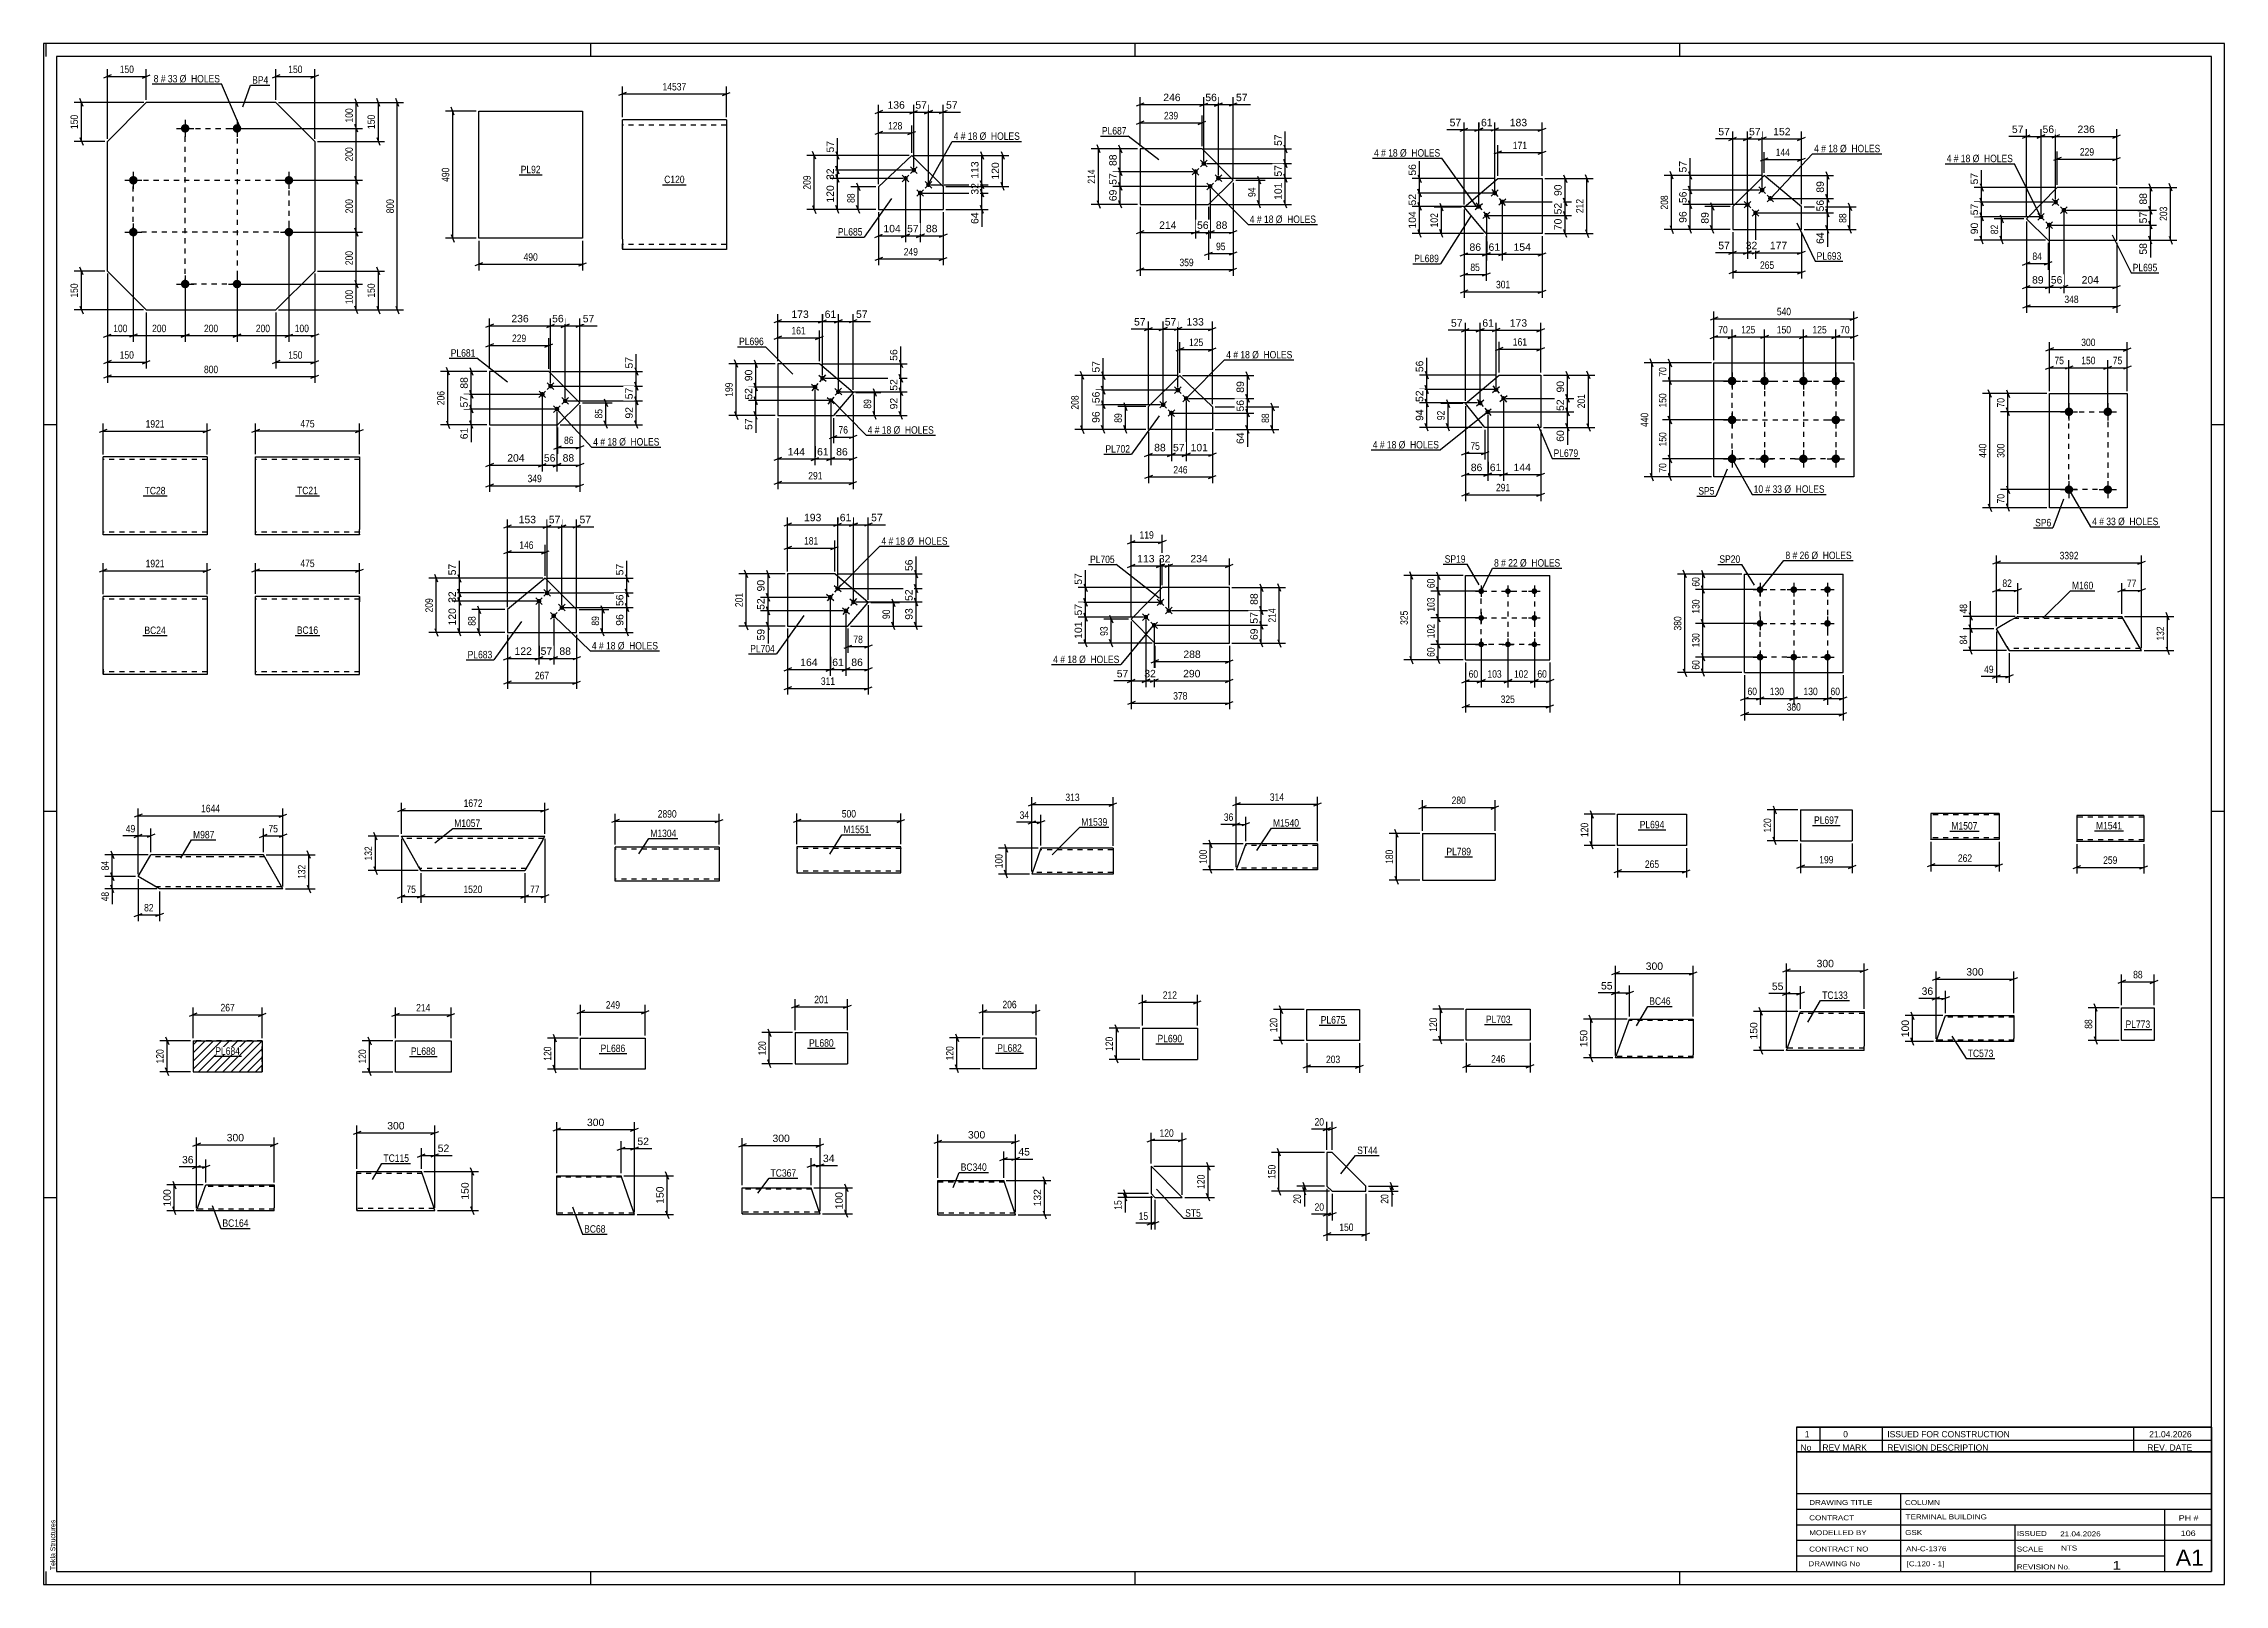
# Model space of a CAD drawing. Header units: millimetres. Extents: x 0 to 841, y 0 to 594.
import ezdxf

# ---------------------------------------------------------------- set-up
doc = ezdxf.new("R2010")
doc.units = ezdxf.units.MM
doc.linetypes.add('DXK_LINE_DOT2', pattern=[3.9198, 1.9599, -1.9599])
doc.styles.add('Arial', font='ARIAL.TTF', dxfattribs={"height": 0.2})
doc.styles.add('Arial Narrow', font='ARIALN.TTF', dxfattribs={"height": 0.2})

# ---------------------------------------------------------------- blocks, each defined once
blk = doc.blocks.new('Unknown-284934741-1134')
at = {"color": 5, "linetype": 'Continuous'}
for p, q in [((841, 594), (0, 594)), ((0, 594), (0, 0)), ((1, 589), (1, 594)), ((836, 589), (5, 589)), ((5, 589), (5, 5)), ((211, 589), (211, 594)), ((421, 589), (421, 594)), ((631, 589), (631, 594)), ((836, 5), (836, 589)), ((841, 0), (841, 594)), ((5, 447), (0, 447)), ((841, 447), (836, 447)), ((5, 298), (0, 298)), ((841, 298), (836, 298)), ((5, 149), (0, 149)), ((841, 149), (836, 149)), ((0, 0), (841, 0)), ((1, 0), (1, 5)), ((5, 5), (836, 5)), ((211, 0), (211, 5)), ((421, 0), (421, 5)), ((631, 0), (631, 5))]:
    blk.add_line(p, q, dxfattribs=at)
at = {"color": 174, "linetype": 'Continuous', "style": 'Arial'}
blk.add_text('Tekla Structures', height=1.9102, rotation=90, dxfattribs=at).set_placement((4.5, 5.5))
blk = doc.blocks.new('Part-284934741-25574 - 25573')
at = {"color": 2, "linetype": 'Continuous'}
for p, q in [((801.37, 209.74), (801.37, 222.31)), ((801.37, 222.31), (813.94, 222.31)), ((813.94, 222.31), (813.94, 209.74)), ((813.94, 209.74), (801.37, 209.74))]:
    blk.add_line(p, q, dxfattribs=at)
blk = doc.blocks.new('Part-284934741-25294 - 25293')
at = {"color": 2, "linetype": 'Continuous'}
for p, q in [((81.71, 404.69), (81.71, 434.69)), ((81.71, 434.69), (101.71, 434.69)), ((101.81, 434.69), (121.81, 434.69)), ((121.81, 434.69), (121.81, 432.69)), ((121.81, 432.69), (121.81, 406.69)), ((101.71, 404.69), (81.71, 404.69)), ((121.81, 404.69), (101.81, 404.69)), ((121.81, 404.69), (121.81, 406.69))]:
    blk.add_line(p, q, dxfattribs=at)
at = {"color": 7, "linetype": 'DXK_LINE_DOT2'}
for p, q in [((101.71, 433.69), (81.71, 433.69)), ((121.81, 433.69), (101.81, 433.69)), ((81.71, 405.69), (81.71, 405.76)), ((101.71, 405.69), (81.71, 405.69)), ((121.81, 405.69), (101.81, 405.69)), ((121.81, 405.69), (121.81, 406.69)), ((121.81, 405.76), (121.81, 405.69)), ((121.81, 404.84), (121.81, 404.69))]:
    blk.add_line(p, q, dxfattribs=at)
blk = doc.blocks.new('Part-284934741-25539 - 25538')
at = {"color": 2, "linetype": 'Continuous'}
for p, q in [((487.11, 209.62), (487.11, 221.62)), ((487.11, 221.62), (507.46, 221.62)), ((507.46, 221.62), (507.46, 209.62)), ((507.46, 209.62), (487.11, 209.62))]:
    blk.add_line(p, q, dxfattribs=at)
blk = doc.blocks.new('Part-284934741-32567 - 32566')
at = {"color": 2, "linetype": 'Continuous'}
for p, q in [((606.18, 202.94), (611.64, 217.94)), ((611.64, 217.94), (636.18, 217.94)), ((636.18, 217.94), (636.18, 217.85)), ((636.18, 217.85), (636.18, 216.74)), ((636.18, 216.74), (636.18, 204.14)), ((636.18, 202.94), (606.18, 202.94)), ((636.18, 202.94), (636.18, 204.14))]:
    blk.add_line(p, q, dxfattribs=at)
at = {"color": 7, "linetype": 'DXK_LINE_DOT2'}
for p, q in [((636.18, 217.34), (611.42, 217.34)), ((636.18, 217.59), (636.18, 216.74)), ((636.18, 203.54), (606.4, 203.54)), ((636.18, 203.03), (636.18, 203.29)), ((636.18, 202.94), (636.18, 203.03))]:
    blk.add_line(p, q, dxfattribs=at)
blk = doc.blocks.new('Part-284934741-25582 - 25581')
at = {"color": 2, "linetype": 'Continuous'}
for p, q in [((384.59, 283.81), (381.15, 273.81)), ((412.43, 283.81), (384.59, 283.81)), ((412.43, 283.81), (412.43, 273.81)), ((412.43, 273.81), (381.15, 273.81))]:
    blk.add_line(p, q, dxfattribs=at)
at = {"color": 7, "linetype": 'DXK_LINE_DOT2'}
for p, q in [((412.43, 283.21), (384.38, 283.21)), ((412.43, 283.72), (412.43, 283.81)), ((381.35, 274.41), (381.37, 274.46)), ((412.43, 274.41), (381.35, 274.41)), ((412.43, 274.41), (412.43, 274.46))]:
    blk.add_line(p, q, dxfattribs=at)
blk = doc.blocks.new('Part-284934741-25302 - 25301')
at = {"color": 2, "linetype": 'Continuous'}
for p, q in [((101.71, 380.84), (81.71, 380.84)), ((81.71, 350.84), (81.71, 380.84)), ((121.81, 380.84), (101.81, 380.84)), ((121.81, 380.84), (121.81, 378.84)), ((121.81, 352.84), (121.81, 378.84)), ((81.71, 350.84), (101.71, 350.84)), ((101.81, 350.84), (121.81, 350.84)), ((121.81, 350.84), (121.81, 352.84))]:
    blk.add_line(p, q, dxfattribs=at)
at = {"color": 7, "linetype": 'DXK_LINE_DOT2'}
for p, q in [((101.71, 379.84), (81.71, 379.84)), ((121.81, 379.84), (101.81, 379.84)), ((121.81, 378.84), (121.81, 380.69)), ((81.71, 351.84), (81.71, 351.91)), ((101.71, 351.84), (81.71, 351.84)), ((121.81, 351.84), (101.81, 351.84)), ((121.81, 351.91), (121.81, 352.46)), ((121.81, 351.84), (121.81, 351.91))]:
    blk.add_line(p, q, dxfattribs=at)
blk = doc.blocks.new('Part-284934741-25547 - 25546')
at = {"color": 2, "linetype": 'Continuous'}
for p, q in [((677.54, 298.62), (677.54, 286.62)), ((677.54, 298.62), (697.48, 298.62)), ((697.48, 298.62), (697.48, 286.62)), ((677.54, 286.62), (697.48, 286.62))]:
    blk.add_line(p, q, dxfattribs=at)
blk = doc.blocks.new('Part-284934741-25267 - 25266')
at = {"color": 2, "linetype": 'Continuous'}
for p, q in [((243.21, 564.61), (223.21, 564.61)), ((223.21, 518.61), (223.21, 564.61)), ((263.31, 564.61), (243.31, 564.61)), ((263.31, 564.61), (263.31, 514.61)), ((223.21, 518.61), (223.21, 514.61)), ((243.21, 514.61), (223.21, 514.61)), ((263.31, 514.61), (243.31, 514.61))]:
    blk.add_line(p, q, dxfattribs=at)
at = {"color": 7, "linetype": 'DXK_LINE_DOT2'}
for p, q in [((243.21, 562.61), (223.21, 562.61)), ((263.31, 562.61), (243.31, 562.61)), ((223.21, 514.91), (223.21, 518.61)), ((243.21, 516.61), (223.21, 516.61)), ((263.31, 516.61), (243.31, 516.61))]:
    blk.add_line(p, q, dxfattribs=at)
blk = doc.blocks.new('Part-284934741-25589 - 25588')
at = {"color": 2, "linetype": 'Continuous'}
for p, q in [((463.57, 285.51), (459.93, 275.51)), ((491.31, 285.51), (463.57, 285.51)), ((491.31, 285.51), (491.31, 275.51)), ((491.31, 275.51), (459.93, 275.51))]:
    blk.add_line(p, q, dxfattribs=at)
at = {"color": 7, "linetype": 'DXK_LINE_DOT2'}
for p, q in [((491.31, 284.91), (463.35, 284.91)), ((491.31, 285.42), (491.31, 285.51)), ((460.14, 276.11), (460.16, 276.16)), ((491.31, 276.11), (460.14, 276.11)), ((491.31, 276.11), (491.31, 276.16))]:
    blk.add_line(p, q, dxfattribs=at)
blk = doc.blocks.new('Part-284934741-25310 - 25309')
at = {"color": 2, "linetype": 'Continuous'}
for p, q in [((758.57, 371.59), (753.13, 368.42)), ((761.32, 373.19), (758.57, 371.59)), ((761.32, 373.19), (781.32, 373.19)), ((781.42, 373.19), (801.42, 373.19)), ((809.1, 359.99), (801.42, 373.19)), ((757.1, 361.59), (753.13, 368.42)), ((757.1, 361.59), (758.03, 359.99)), ((758.03, 359.99), (781.32, 359.99)), ((781.42, 359.99), (809.1, 359.99))]:
    blk.add_line(p, q, dxfattribs=at)
at = {"color": 7, "linetype": 'DXK_LINE_DOT2'}
for p, q in [((761.32, 373.19), (759.62, 372.2)), ((781.32, 372.39), (759.95, 372.39)), ((801.89, 372.39), (781.42, 372.39)), ((757.96, 360.11), (757.1, 361.59)), ((781.32, 360.79), (757.57, 360.79)), ((808.64, 360.79), (781.42, 360.79)), ((808.64, 360.79), (808.6, 360.85))]:
    blk.add_line(p, q, dxfattribs=at)
blk = doc.blocks.new('Part-284934741-25555 - 25554')
at = {"color": 2, "linetype": 'Continuous'}
for p, q in [((548.65, 209.79), (548.65, 221.79)), ((548.65, 221.79), (573.3, 221.79)), ((573.3, 221.79), (573.3, 209.79)), ((573.3, 209.79), (548.65, 209.79))]:
    blk.add_line(p, q, dxfattribs=at)
blk = doc.blocks.new('Part-284934741-25276 - 25275')
at = {"color": 2, "linetype": 'Continuous'}
for p, q in [((42.94, 434.64), (22.94, 434.64)), ((22.94, 406.64), (22.94, 434.64)), ((63.04, 434.64), (43.04, 434.64)), ((63.04, 434.64), (63.04, 434.49)), ((63.04, 434.49), (63.04, 404.64)), ((22.94, 404.64), (22.94, 406.64)), ((42.94, 404.64), (22.94, 404.64)), ((63.04, 404.64), (43.04, 404.64))]:
    blk.add_line(p, q, dxfattribs=at)
at = {"color": 7, "linetype": 'DXK_LINE_DOT2'}
for p, q in [((42.94, 433.64), (22.94, 433.64)), ((63.04, 433.64), (43.04, 433.64)), ((22.94, 404.79), (22.94, 406.64)), ((22.94, 405.64), (22.94, 405.72)), ((42.94, 405.64), (22.94, 405.64)), ((63.04, 405.64), (43.04, 405.64)), ((63.04, 405.64), (63.04, 405.72))]:
    blk.add_line(p, q, dxfattribs=at)
blk = doc.blocks.new('Part-284934741-25596 - 25595')
at = {"color": 2, "linetype": 'Continuous'}
for p, q in [((809.93, 296.43), (784.04, 296.43)), ((784.04, 296.43), (784.04, 286.52)), ((809.93, 296.43), (809.93, 286.43)), ((784.04, 286.43), (784.04, 286.52)), ((809.93, 286.43), (784.04, 286.43))]:
    blk.add_line(p, q, dxfattribs=at)
at = {"color": 7, "linetype": 'DXK_LINE_DOT2'}
for p, q in [((809.93, 295.83), (784.04, 295.83)), ((784.04, 287.03), (784.04, 287.08)), ((809.93, 287.03), (784.04, 287.03)), ((809.93, 287.03), (809.93, 287.08))]:
    blk.add_line(p, q, dxfattribs=at)
blk = doc.blocks.new('Part-284934741-25317 - 25316')
at = {"color": 2, "linetype": 'Continuous'}
for p, q in [((240.44, 284.27), (220.44, 284.27)), ((220.44, 272.67), (220.44, 284.27)), ((260.54, 284.27), (240.54, 284.27)), ((260.54, 284.27), (260.54, 271.07)), ((220.44, 271.07), (220.44, 272.67)), ((240.44, 271.07), (220.44, 271.07)), ((260.54, 271.07), (240.54, 271.07))]:
    blk.add_line(p, q, dxfattribs=at)
at = {"color": 7, "linetype": 'DXK_LINE_DOT2'}
for p, q in [((240.44, 283.47), (220.44, 283.47)), ((260.54, 283.47), (240.54, 283.47)), ((220.44, 271.19), (220.44, 272.67)), ((220.44, 271.87), (220.44, 271.93)), ((240.44, 271.87), (220.44, 271.87)), ((260.54, 271.87), (240.54, 271.87)), ((260.54, 271.87), (260.54, 271.93))]:
    blk.add_line(p, q, dxfattribs=at)
blk = doc.blocks.new('Part-284934741-25567 - 25566')
at = {"color": 2, "linetype": 'Continuous'}
for p, q in [((754.09, 297.22), (727.85, 297.22)), ((727.85, 297.22), (727.85, 287.31)), ((754.09, 297.22), (754.09, 287.22)), ((727.85, 287.22), (727.85, 287.31)), ((754.09, 287.22), (727.85, 287.22))]:
    blk.add_line(p, q, dxfattribs=at)
at = {"color": 7, "linetype": 'DXK_LINE_DOT2'}
for p, q in [((754.09, 296.62), (727.85, 296.62)), ((754.09, 297.13), (754.09, 297.22)), ((727.85, 287.82), (727.85, 287.87)), ((754.09, 287.82), (727.85, 287.82)), ((754.09, 287.82), (754.09, 287.87))]:
    blk.add_line(p, q, dxfattribs=at)
blk = doc.blocks.new('Part-284934741-25285 - 25284')
at = {"color": 2, "linetype": 'Continuous'}
for p, q in [((42.94, 380.79), (22.94, 380.79)), ((22.94, 352.79), (22.94, 380.79)), ((63.04, 380.79), (43.04, 380.79)), ((63.04, 380.79), (63.04, 350.79)), ((22.94, 352.79), (22.94, 350.79)), ((42.94, 350.79), (22.94, 350.79)), ((63.04, 350.79), (43.04, 350.79))]:
    blk.add_line(p, q, dxfattribs=at)
at = {"color": 7, "linetype": 'DXK_LINE_DOT2'}
for p, q in [((42.94, 379.79), (22.94, 379.79)), ((63.04, 379.79), (43.04, 379.79)), ((22.94, 350.94), (22.94, 352.79)), ((22.94, 351.79), (22.94, 351.87)), ((42.94, 351.79), (22.94, 351.79)), ((63.04, 351.79), (43.04, 351.79)), ((63.04, 351.79), (63.04, 351.87))]:
    blk.add_line(p, q, dxfattribs=at)
blk = doc.blocks.new('Part-284934741-25628 - 25627')
at = {"color": 2, "linetype": 'Continuous'}
for p, q in [((548.3, 455.24), (561.28, 466.22)), ((561.28, 466.22), (577.41, 466.22)), ((577.41, 466.22), (577.41, 446.07)), ((555.82, 446.07), (548.3, 455.24)), ((577.41, 446.07), (555.82, 446.07))]:
    blk.add_line(p, q, dxfattribs=at)
blk = doc.blocks.new('Bolt-284934741-25629 - 25627')
at = {"linetype": 'Continuous'}
for points in [[(554.68, 456.05, -1), (553.31, 454.89, -1)], [(560.79, 461.22, -1), (559.42, 460.06, -1)], [(563.7, 457.79, -1), (562.32, 456.62, -1)], [(557.59, 452.62, -1), (556.22, 451.46, -1)]]:
    blk.add_hatch(color=1, dxfattribs=at).paths.add_polyline_path(points)
at = {"color": 1, "linetype": 'Continuous'}
for p, q in [((552.62, 454.31), (555.37, 456.64)), ((552.84, 456.85), (555.16, 454.1)), ((558.73, 459.48), (561.48, 461.8)), ((558.94, 462.01), (561.27, 459.27)), ((561.64, 456.04), (564.39, 458.37)), ((561.85, 458.58), (564.17, 455.83)), ((555.53, 450.88), (558.28, 453.2)), ((555.74, 453.41), (558.07, 450.66))]:
    blk.add_line(p, q, dxfattribs=at)
blk = doc.blocks.new('Part-284934741-25348 - 25347')
at = {"color": 2, "linetype": 'Continuous'}
for p, q in [((36.48, 272.86), (41.38, 281.3)), ((64.67, 281.3), (41.38, 281.3)), ((84.77, 281.3), (64.77, 281.3)), ((92.29, 268.1), (84.77, 281.3)), ((44.67, 268.1), (36.48, 272.86)), ((64.67, 268.1), (44.67, 268.1)), ((92.29, 268.1), (64.77, 268.1))]:
    blk.add_line(p, q, dxfattribs=at)
at = {"color": 7, "linetype": 'DXK_LINE_DOT2'}
for p, q in [((64.67, 280.5), (40.92, 280.5)), ((85.23, 280.5), (64.77, 280.5)), ((44.67, 268.1), (42.89, 269.13)), ((64.67, 268.9), (43.3, 268.9)), ((91.83, 268.9), (64.77, 268.9)), ((91.83, 268.9), (91.8, 268.96))]:
    blk.add_line(p, q, dxfattribs=at)
blk = doc.blocks.new('Part-284934741-25636 - 25635')
at = {"color": 2, "linetype": 'Continuous'}
for p, q in [((171.94, 467.62), (171.94, 447.06)), ((194.83, 467.62), (171.94, 467.62)), ((206.81, 455.56), (194.83, 467.62)), ((198.23, 447.06), (206.81, 455.56)), ((171.94, 447.06), (198.23, 447.06))]:
    blk.add_line(p, q, dxfattribs=at)
blk = doc.blocks.new('Bolt-284934741-25637 - 25635')
at = {"linetype": 'Continuous'}
for points in [[(196.15, 461.32, -1), (194.88, 462.6, -1)], [(192.96, 458.15, -1), (191.69, 459.43, -1)], [(201.79, 455.65, -1), (200.52, 456.92, -1)], [(198.59, 452.48, -1), (197.32, 453.75, -1)]]:
    blk.add_hatch(color=1, dxfattribs=at).paths.add_polyline_path(points)
at = {"color": 1, "linetype": 'Continuous'}
for p, q in [((196.79, 463.23), (194.24, 460.69)), ((194.25, 463.24), (196.78, 460.68)), ((193.6, 460.06), (191.04, 457.52)), ((191.05, 460.07), (193.59, 457.51)), ((199.24, 454.38), (196.68, 451.85)), ((196.69, 454.39), (199.23, 451.84)), ((202.43, 457.55), (199.87, 455.02)), ((199.88, 457.56), (202.42, 455.01))]:
    blk.add_line(p, q, dxfattribs=at)
blk = doc.blocks.new('Part-284934741-25355 - 25354')
at = {"color": 2, "linetype": 'Continuous'}
for p, q in [((39.59, 571.32), (24.59, 556.32)), ((89.58, 571.32), (39.59, 571.32)), ((89.58, 571.32), (104.59, 556.32)), ((24.59, 506.32), (24.59, 556.32)), ((104.59, 556.32), (104.59, 506.32)), ((39.58, 491.32), (24.59, 506.32)), ((89.59, 491.32), (104.59, 506.32)), ((39.58, 491.32), (89.59, 491.32))]:
    blk.add_line(p, q, dxfattribs=at)
blk = doc.blocks.new('Bolt-284934741-25356 - 25354')
at = {"linetype": 'Continuous'}
for points in [[(54.59, 562.97, -1), (54.59, 559.67, -1)], [(74.59, 562.97, -1), (74.59, 559.67, -1)], [(34.59, 542.97, -1), (34.59, 539.67, -1)], [(94.59, 542.97, -1), (94.59, 539.67, -1)], [(34.59, 522.97, -1), (34.59, 519.67, -1)], [(94.59, 522.97, -1), (94.59, 519.67, -1)], [(54.59, 502.97, -1), (54.59, 499.67, -1)], [(74.59, 502.97, -1), (74.59, 499.67, -1)]]:
    blk.add_hatch(color=1, dxfattribs=at).paths.add_polyline_path(points)
at = {"color": 1, "linetype": 'Continuous'}
for p, q in [((54.59, 564.62), (54.59, 558.02)), ((74.59, 564.62), (74.59, 558.02)), ((51.29, 561.32), (57.89, 561.32)), ((71.29, 561.32), (77.89, 561.32)), ((31.29, 541.32), (37.89, 541.32)), ((34.59, 544.62), (34.59, 538.02)), ((91.29, 541.32), (97.89, 541.32)), ((94.59, 544.62), (94.59, 538.02)), ((34.59, 524.62), (34.59, 518.02)), ((94.59, 524.62), (94.59, 518.02)), ((31.29, 521.32), (37.89, 521.32)), ((91.29, 521.32), (97.89, 521.32)), ((54.59, 504.62), (54.59, 498.02)), ((74.59, 504.62), (74.59, 498.02)), ((51.29, 501.32), (57.89, 501.32)), ((71.29, 501.32), (77.89, 501.32))]:
    blk.add_line(p, q, dxfattribs=at)
blk = doc.blocks.new('Part-284934741-25644 - 25643')
at = {"color": 2, "linetype": 'Continuous'}
for p, q in [((193.48, 387.88), (178.87, 375.8)), ((205.55, 375.9), (193.48, 387.88)), ((178.87, 375.8), (178.87, 367.01)), ((205.55, 367.01), (205.55, 375.9)), ((178.87, 367.01), (205.55, 367.01))]:
    blk.add_line(p, q, dxfattribs=at)
blk = doc.blocks.new('Bolt-284934741-25645 - 25643')
at = {"linetype": 'Continuous'}
for points in [[(191.68, 378.4, -1), (190.4, 379.67, -1)], [(194.85, 381.59, -1), (193.57, 382.86, -1)], [(197.36, 372.76, -1), (196.08, 374.03, -1)], [(200.53, 375.95, -1), (199.25, 377.22, -1)]]:
    blk.add_hatch(color=1, dxfattribs=at).paths.add_polyline_path(points)
at = {"color": 1, "linetype": 'Continuous'}
for p, q in [((189.76, 380.3), (192.32, 377.76)), ((192.31, 380.31), (189.77, 377.75)), ((192.93, 383.49), (195.49, 380.96)), ((195.48, 383.5), (192.94, 380.95)), ((195.44, 374.66), (197.99, 372.13)), ((197.99, 374.67), (195.45, 372.12)), ((198.61, 377.86), (201.17, 375.32)), ((201.16, 377.87), (198.62, 375.31))]:
    blk.add_line(p, q, dxfattribs=at)
blk = doc.blocks.new('Part-284934741-25363 - 25362')
at = {"color": 2, "linetype": 'Continuous'}
for p, q in [((496.91, 166.55), (494.91, 166.55)), ((494.91, 166.55), (494.91, 153.55)), ((509.91, 153.55), (496.91, 166.55)), ((494.91, 153.55), (496.91, 151.55)), ((496.91, 151.55), (509.91, 151.55)), ((509.91, 151.55), (509.91, 153.55))]:
    blk.add_line(p, q, dxfattribs=at)
blk = doc.blocks.new('Part-284934741-25668 - 25667')
at = {"color": 2, "linetype": 'Continuous'}
for p, q in [((547.8, 531), (560.78, 541.98)), ((560.78, 541.98), (577.9, 541.98)), ((577.9, 541.98), (577.9, 520.8)), ((556.32, 520.8), (547.8, 531)), ((577.9, 520.8), (556.32, 520.8))]:
    blk.add_line(p, q, dxfattribs=at)
blk = doc.blocks.new('Bolt-284934741-25669 - 25667')
at = {"linetype": 'Continuous'}
for points in [[(554.18, 531.82, -1), (552.81, 530.66, -1)], [(560.29, 536.99, -1), (558.92, 535.82, -1)], [(563.2, 533.55, -1), (561.82, 532.39, -1)], [(557.09, 528.38, -1), (555.72, 527.22, -1)]]:
    blk.add_hatch(color=1, dxfattribs=at).paths.add_polyline_path(points)
at = {"color": 1, "linetype": 'Continuous'}
for p, q in [((552.12, 530.07), (554.87, 532.4)), ((552.33, 532.61), (554.66, 529.86)), ((558.23, 535.24), (560.98, 537.57)), ((558.44, 537.78), (560.77, 535.03)), ((561.14, 531.81), (563.88, 534.13)), ((561.35, 534.34), (563.67, 531.59)), ((555.03, 526.64), (557.78, 528.96)), ((555.24, 529.18), (557.57, 526.43))]:
    blk.add_line(p, q, dxfattribs=at)
blk = doc.blocks.new('Part-284934741-25393 - 25392')
at = {"color": 2, "linetype": 'Continuous'}
for p, q in [((655.93, 351.49), (655.93, 389.49)), ((655.93, 389.49), (693.93, 389.49)), ((693.93, 351.49), (693.93, 389.49)), ((655.93, 351.49), (693.93, 351.49))]:
    blk.add_line(p, q, dxfattribs=at)
blk = doc.blocks.new('Bolt-284934741-25394 - 25392')
at = {"linetype": 'Continuous'}
for points in [[(661.93, 384.79, -1), (661.93, 382.19, -1)], [(674.93, 384.79, -1), (674.93, 382.19, -1)], [(687.93, 384.79, -1), (687.93, 382.19, -1)], [(661.93, 371.79, -1), (661.93, 369.19, -1)], [(687.93, 371.79, -1), (687.93, 369.19, -1)], [(661.93, 358.79, -1), (661.93, 356.19, -1)], [(674.93, 358.79, -1), (674.93, 356.19, -1)], [(687.93, 358.79, -1), (687.93, 356.19, -1)]]:
    blk.add_hatch(color=1, dxfattribs=at).paths.add_polyline_path(points)
at = {"color": 1, "linetype": 'Continuous'}
for p, q in [((659.33, 383.49), (664.53, 383.49)), ((661.93, 386.09), (661.93, 380.89)), ((672.33, 383.49), (677.53, 383.49)), ((674.93, 386.09), (674.93, 380.89)), ((685.33, 383.49), (690.53, 383.49)), ((687.93, 386.09), (687.93, 380.89)), ((659.33, 370.49), (664.53, 370.49)), ((661.93, 373.09), (661.93, 367.89)), ((685.33, 370.49), (690.53, 370.49)), ((687.93, 373.09), (687.93, 367.89)), ((659.33, 357.49), (664.53, 357.49)), ((661.93, 360.09), (661.93, 354.89)), ((672.33, 357.49), (677.53, 357.49)), ((674.93, 360.09), (674.93, 354.89)), ((685.33, 357.49), (690.53, 357.49)), ((687.93, 360.09), (687.93, 354.89))]:
    blk.add_line(p, q, dxfattribs=at)
blk = doc.blocks.new('Part-284934741-25692 - 25691')
at = {"color": 2, "linetype": 'Continuous'}
for p, q in [((283.09, 470.58), (283.09, 450.64)), ((299.23, 470.58), (283.09, 470.58)), ((312.17, 459.56), (299.23, 470.58)), ((312.17, 459.56), (304.56, 450.64)), ((283.09, 450.64), (304.56, 450.64))]:
    blk.add_line(p, q, dxfattribs=at)
blk = doc.blocks.new('Bolt-284934741-25693 - 25691')
at = {"linetype": 'Continuous'}
for points in [[(301.07, 464.42, -1), (299.7, 465.59, -1)], [(298.15, 460.99, -1), (296.78, 462.16, -1)], [(304.24, 455.81, -1), (302.87, 456.97, -1)], [(307.16, 459.23, -1), (305.79, 460.4, -1)]]:
    blk.add_hatch(color=1, dxfattribs=at).paths.add_polyline_path(points)
at = {"color": 1, "linetype": 'Continuous'}
for p, q in [((296.1, 462.74), (298.84, 460.41)), ((298.63, 462.95), (296.3, 460.2)), ((299.01, 466.17), (301.75, 463.83)), ((301.55, 466.37), (299.22, 463.63)), ((302.19, 457.56), (304.93, 455.22)), ((304.73, 457.76), (302.39, 455.02)), ((305.1, 460.98), (307.85, 458.65)), ((307.64, 461.19), (305.31, 458.45))]:
    blk.add_line(p, q, dxfattribs=at)
blk = doc.blocks.new('Part-284934741-25420 - 25419')
at = {"color": 2, "linetype": 'Continuous'}
for p, q in [((548.39, 356.4), (548.39, 388.9)), ((548.39, 388.9), (580.89, 388.9)), ((580.89, 356.4), (580.89, 388.9)), ((548.39, 356.4), (580.89, 356.4))]:
    blk.add_line(p, q, dxfattribs=at)
blk = doc.blocks.new('Bolt-284934741-25421 - 25419')
at = {"linetype": 'Continuous'}
for points in [[(554.39, 384, -1), (554.39, 381.8, -1)], [(564.69, 384, -1), (564.69, 381.8, -1)], [(574.89, 384, -1), (574.89, 381.8, -1)], [(554.39, 373.7, -1), (554.39, 371.5, -1)], [(574.89, 373.7, -1), (574.89, 371.5, -1)], [(554.39, 363.5, -1), (554.39, 361.3, -1)], [(564.69, 363.5, -1), (564.69, 361.3, -1)], [(574.89, 363.5, -1), (574.89, 361.3, -1)]]:
    blk.add_hatch(color=1, dxfattribs=at).paths.add_polyline_path(points)
at = {"color": 1, "linetype": 'Continuous'}
for p, q in [((552.19, 382.9), (556.59, 382.9)), ((554.39, 385.1), (554.39, 380.7)), ((562.49, 382.9), (566.89, 382.9)), ((564.69, 385.1), (564.69, 380.7)), ((572.69, 382.9), (577.09, 382.9)), ((574.89, 385.1), (574.89, 380.7)), ((552.19, 372.6), (556.59, 372.6)), ((554.39, 374.8), (554.39, 370.4)), ((572.69, 372.6), (577.09, 372.6)), ((574.89, 374.8), (574.89, 370.4)), ((552.19, 362.4), (556.59, 362.4)), ((554.39, 364.6), (554.39, 360.2)), ((562.49, 362.4), (566.89, 362.4)), ((564.69, 364.6), (564.69, 360.2)), ((572.69, 362.4), (577.09, 362.4)), ((574.89, 364.6), (574.89, 360.2))]:
    blk.add_line(p, q, dxfattribs=at)
blk = doc.blocks.new('Part-284934741-25700 - 25699')
at = {"color": 2, "linetype": 'Continuous'}
for p, q in [((426.09, 454.12), (438.19, 466.06)), ((438.19, 466.06), (450.74, 453.99)), ((426.09, 445.22), (426.09, 454.12)), ((450.74, 453.99), (450.74, 445.22)), ((450.74, 445.22), (426.09, 445.22))]:
    blk.add_line(p, q, dxfattribs=at)
blk = doc.blocks.new('Bolt-284934741-25701 - 25699')
at = {"linetype": 'Continuous'}
for points in [[(432.4, 455.42, -1), (431.11, 454.16, -1)], [(438.09, 461.04, -1), (436.81, 459.78, -1)], [(441.25, 457.84, -1), (439.97, 456.57, -1)], [(435.56, 452.22, -1), (434.27, 450.95, -1)]]:
    blk.add_hatch(color=1, dxfattribs=at).paths.add_polyline_path(points)
at = {"color": 1, "linetype": 'Continuous'}
for p, q in [((430.47, 453.53), (433.04, 456.05)), ((430.49, 456.07), (433.02, 453.51)), ((436.17, 459.14), (438.73, 461.67)), ((436.18, 461.69), (438.71, 459.13)), ((439.33, 455.94), (441.89, 458.47)), ((439.35, 458.49), (441.87, 455.92)), ((433.63, 450.32), (436.2, 452.85)), ((433.65, 452.87), (436.18, 450.31))]:
    blk.add_line(p, q, dxfattribs=at)
blk = doc.blocks.new('Part-284934741-25431 - 25430')
at = {"color": 2, "linetype": 'Continuous'}
for p, q in [((144.59, 276.8), (137.99, 288.4)), ((137.99, 288.4), (165.5, 288.4)), ((165.6, 288.4), (193.28, 288.4)), ((192.35, 286.8), (185.6, 275.2)), ((192.35, 286.8), (193.28, 288.4)), ((144.59, 276.8), (145.5, 275.2)), ((145.5, 275.2), (165.5, 275.2)), ((165.6, 275.2), (185.6, 275.2))]:
    blk.add_line(p, q, dxfattribs=at)
at = {"color": 7, "linetype": 'DXK_LINE_DOT2'}
for p, q in [((165.5, 287.6), (138.45, 287.6)), ((192.82, 287.6), (165.6, 287.6)), ((193.21, 288.28), (192.35, 286.8)), ((145.44, 275.33), (144.59, 276.8)), ((145.05, 276), (145.01, 276.06)), ((165.5, 276), (145.05, 276)), ((186.07, 276), (165.6, 276)), ((186.07, 276), (186.11, 276.06))]:
    blk.add_line(p, q, dxfattribs=at)
blk = doc.blocks.new('Part-284934741-25708 - 25707')
at = {"color": 2, "linetype": 'Continuous'}
for p, q in [((286.93, 389.53), (286.93, 369.47)), ((305.07, 389.53), (286.93, 389.53)), ((318.01, 378.51), (305.07, 389.53)), ((310.2, 369.47), (318.01, 378.51)), ((286.93, 369.47), (310.2, 369.47))]:
    blk.add_line(p, q, dxfattribs=at)
blk = doc.blocks.new('Bolt-284934741-25709 - 25707')
at = {"linetype": 'Continuous'}
for points in [[(304, 379.94, -1), (302.63, 381.11, -1)], [(306.91, 383.37, -1), (305.54, 384.53, -1)], [(313, 378.18, -1), (311.63, 379.35, -1)], [(310.09, 374.75, -1), (308.72, 375.92, -1)]]:
    blk.add_hatch(color=1, dxfattribs=at).paths.add_polyline_path(points)
at = {"color": 1, "linetype": 'Continuous'}
for p, q in [((301.94, 381.69), (304.68, 379.36)), ((304.48, 381.89), (302.14, 379.15)), ((304.86, 385.12), (307.6, 382.78)), ((307.39, 385.32), (305.06, 382.58)), ((310.95, 379.93), (313.69, 377.6)), ((313.49, 380.13), (311.15, 377.39)), ((308.03, 376.5), (310.77, 374.17)), ((310.57, 376.71), (308.24, 373.97))]:
    blk.add_line(p, q, dxfattribs=at)
blk = doc.blocks.new('Part-284934741-25438 - 25437')
at = {"color": 2, "linetype": 'Continuous'}
for p, q in [((773.54, 415.06), (773.54, 459.06)), ((773.54, 459.06), (803.54, 459.06)), ((803.54, 459.06), (803.54, 415.06)), ((803.54, 415.06), (773.54, 415.06))]:
    blk.add_line(p, q, dxfattribs=at)
blk = doc.blocks.new('Bolt-284934741-25439 - 25437')
at = {"linetype": 'Continuous'}
for points in [[(781.04, 453.71, -1), (781.04, 450.41, -1)], [(796.04, 453.71, -1), (796.04, 450.41, -1)], [(781.04, 423.71, -1), (781.04, 420.41, -1)], [(796.04, 423.71, -1), (796.04, 420.41, -1)]]:
    blk.add_hatch(color=1, dxfattribs=at).paths.add_polyline_path(points)
at = {"color": 1, "linetype": 'Continuous'}
for p, q in [((781.04, 455.36), (781.04, 448.76)), ((796.04, 455.36), (796.04, 448.76)), ((777.74, 452.06), (784.34, 452.06)), ((792.74, 452.06), (799.34, 452.06)), ((777.74, 422.06), (784.34, 422.06)), ((781.04, 425.36), (781.04, 418.76)), ((792.74, 422.06), (799.34, 422.06)), ((796.04, 425.36), (796.04, 418.76))]:
    blk.add_line(p, q, dxfattribs=at)
blk = doc.blocks.new('Part-284934741-25716 - 25715')
at = {"color": 2, "linetype": 'Continuous'}
for p, q in [((431.38, 384.26), (419.44, 372.16)), ((457.27, 384.26), (431.38, 384.26)), ((457.27, 362.83), (457.27, 384.26)), ((419.44, 372.16), (428.5, 362.83)), ((428.5, 362.83), (457.27, 362.83))]:
    blk.add_line(p, q, dxfattribs=at)
blk = doc.blocks.new('Bolt-284934741-25717 - 25715')
at = {"linetype": 'Continuous'}
for points in [[(431.34, 379.24, -1), (430.07, 377.96, -1)], [(425.72, 373.54, -1), (424.46, 372.26, -1)], [(428.92, 370.38, -1), (427.66, 369.1, -1)], [(434.54, 376.08, -1), (433.28, 374.8, -1)]]:
    blk.add_hatch(color=1, dxfattribs=at).paths.add_polyline_path(points)
at = {"color": 1, "linetype": 'Continuous'}
for p, q in [((429.43, 379.86), (431.99, 377.33)), ((429.44, 377.32), (431.97, 379.88)), ((423.81, 374.17), (426.37, 371.64)), ((423.82, 371.62), (426.35, 374.19)), ((427.01, 371.01), (429.57, 368.48)), ((427.03, 368.46), (429.56, 371.02)), ((432.63, 376.7), (435.19, 374.17)), ((432.65, 374.16), (435.17, 376.72))]:
    blk.add_line(p, q, dxfattribs=at)
blk = doc.blocks.new('Part-284934741-25446 - 25445')
at = {"color": 2, "linetype": 'Continuous'}
for p, q in [((644.15, 426.93), (644.15, 470.93)), ((644.15, 470.93), (698.15, 470.93)), ((698.15, 470.93), (698.15, 426.93)), ((698.15, 426.93), (644.15, 426.93))]:
    blk.add_line(p, q, dxfattribs=at)
blk = doc.blocks.new('Bolt-284934741-25447 - 25445')
at = {"linetype": 'Continuous'}
for points in [[(651.15, 465.58, -1), (651.15, 462.28, -1)], [(663.65, 465.58, -1), (663.65, 462.28, -1)], [(678.65, 465.58, -1), (678.65, 462.28, -1)], [(691.15, 465.58, -1), (691.15, 462.28, -1)], [(651.15, 450.58, -1), (651.15, 447.28, -1)], [(691.15, 450.58, -1), (691.15, 447.28, -1)], [(651.15, 435.58, -1), (651.15, 432.28, -1)], [(663.65, 435.58, -1), (663.65, 432.28, -1)], [(678.65, 435.58, -1), (678.65, 432.28, -1)], [(691.15, 435.58, -1), (691.15, 432.28, -1)]]:
    blk.add_hatch(color=1, dxfattribs=at).paths.add_polyline_path(points)
at = {"color": 1, "linetype": 'Continuous'}
for p, q in [((647.85, 463.93), (654.45, 463.93)), ((651.15, 467.23), (651.15, 460.63)), ((660.35, 463.93), (666.95, 463.93)), ((663.65, 467.23), (663.65, 460.63)), ((675.35, 463.93), (681.95, 463.93)), ((678.65, 467.23), (678.65, 460.63)), ((687.85, 463.93), (694.45, 463.93)), ((691.15, 467.23), (691.15, 460.63)), ((647.85, 448.93), (654.45, 448.93)), ((651.15, 452.23), (651.15, 445.63)), ((687.85, 448.93), (694.45, 448.93)), ((691.15, 452.23), (691.15, 445.63)), ((647.85, 433.93), (654.45, 433.93)), ((651.15, 437.23), (651.15, 430.63)), ((660.35, 433.93), (666.95, 433.93)), ((663.65, 437.23), (663.65, 430.63)), ((675.35, 433.93), (681.95, 433.93)), ((678.65, 437.23), (678.65, 430.63)), ((687.85, 433.93), (694.45, 433.93)), ((691.15, 437.23), (691.15, 430.63))]:
    blk.add_line(p, q, dxfattribs=at)
blk = doc.blocks.new('Part-284934741-32575 - 32574')
at = {"color": 2, "linetype": 'Continuous'}
for p, q in [((672.07, 205.87), (677.53, 220.87)), ((677.53, 220.87), (702.07, 220.87)), ((702.07, 220.87), (702.07, 219.27)), ((702.07, 219.27), (702.07, 207.47)), ((702.07, 205.87), (672.07, 205.87)), ((702.07, 205.87), (702.07, 207.47))]:
    blk.add_line(p, q, dxfattribs=at)
at = {"color": 7, "linetype": 'DXK_LINE_DOT2'}
for p, q in [((702.07, 220.07), (677.24, 220.07)), ((702.07, 220.75), (702.07, 219.27)), ((702.07, 206.67), (672.36, 206.67)), ((702.07, 205.87), (702.07, 206.34))]:
    blk.add_line(p, q, dxfattribs=at)
blk = doc.blocks.new('Part-284934741-25454 - 25453')
at = {"color": 2, "linetype": 'Continuous'}
for p, q in [((427.09, 161.21), (427.09, 150.71)), ((427.09, 161.21), (439.09, 149.21)), ((427.09, 150.71), (428.59, 149.21)), ((428.59, 149.21), (439.09, 149.21))]:
    blk.add_line(p, q, dxfattribs=at)
blk = doc.blocks.new('Part-284934741-32591 - 32590')
at = {"color": 2, "linetype": 'Continuous'}
for p, q in [((58.95, 143.99), (62.59, 153.99)), ((62.59, 153.99), (88.95, 153.99)), ((88.95, 153.99), (88.95, 153.9)), ((88.95, 153.9), (88.95, 152.79)), ((88.95, 152.79), (88.95, 145.19)), ((88.95, 143.99), (58.95, 143.99)), ((88.95, 143.99), (88.95, 145.19))]:
    blk.add_line(p, q, dxfattribs=at)
at = {"color": 7, "linetype": 'DXK_LINE_DOT2'}
for p, q in [((88.95, 153.39), (62.37, 153.39)), ((88.95, 153.63), (88.95, 152.79)), ((88.95, 144.59), (59.17, 144.59)), ((88.95, 144.08), (88.95, 144.34)), ((88.95, 143.99), (88.95, 144.08))]:
    blk.add_line(p, q, dxfattribs=at)
blk = doc.blocks.new('Part-284934741-25476 - 25475')
at = {"color": 2, "linetype": 'Continuous'}
for p, q in [((167.78, 518.95), (167.78, 567.95)), ((167.78, 567.95), (187.78, 567.95)), ((187.88, 567.95), (207.88, 567.95)), ((207.88, 567.95), (207.88, 518.95)), ((187.78, 518.95), (167.78, 518.95)), ((207.88, 518.95), (187.88, 518.95))]:
    blk.add_line(p, q, dxfattribs=at)
blk = doc.blocks.new('Part-284934741-32607 - 32606')
at = {"color": 2, "linetype": 'Continuous'}
for p, q in [((197.88, 142.64), (197.88, 157.55)), ((197.88, 157.55), (222.71, 157.55)), ((227.46, 143.75), (222.71, 157.55)), ((227.88, 142.55), (227.46, 143.75)), ((197.88, 142.55), (197.88, 142.64)), ((197.88, 142.55), (227.88, 142.55))]:
    blk.add_line(p, q, dxfattribs=at)
at = {"color": 7, "linetype": 'DXK_LINE_DOT2'}
for p, q in [((222.92, 156.95), (197.88, 156.95)), ((227.67, 143.15), (197.88, 143.15)), ((197.88, 142.9), (197.88, 142.55)), ((227.84, 142.64), (227.75, 142.9)), ((227.88, 142.55), (227.84, 142.64))]:
    blk.add_line(p, q, dxfattribs=at)
blk = doc.blocks.new('Part-284934741-25483 - 25482')
at = {"color": 2, "linetype": 'Continuous'}
for p, q in [((289.85, 212.7), (289.85, 200.7)), ((289.85, 212.7), (310, 212.7)), ((310, 212.7), (310, 200.7)), ((289.85, 200.7), (310, 200.7))]:
    blk.add_line(p, q, dxfattribs=at)
blk = doc.blocks.new('Part-284934741-32623 - 32622')
at = {"color": 2, "linetype": 'Continuous'}
for p, q in [((344.79, 142.56), (344.79, 155.67)), ((344.79, 155.67), (370.25, 155.67)), ((374.38, 143.67), (370.25, 155.67)), ((374.79, 142.47), (374.38, 143.67)), ((344.79, 142.47), (344.79, 142.56)), ((344.79, 142.47), (374.79, 142.47))]:
    blk.add_line(p, q, dxfattribs=at)
at = {"color": 7, "linetype": 'DXK_LINE_DOT2'}
for p, q in [((370.45, 155.07), (344.79, 155.07)), ((374.59, 143.07), (344.79, 143.07)), ((344.79, 142.82), (344.79, 142.47)), ((374.76, 142.56), (374.67, 142.82)), ((374.79, 142.47), (374.76, 142.56))]:
    blk.add_line(p, q, dxfattribs=at)
blk = doc.blocks.new('Part-284934741-25491 - 25490')
at = {"color": 2, "linetype": 'Continuous'}
for p, q in [((362.22, 198.76), (362.22, 210.76)), ((362.22, 210.76), (382.78, 210.76)), ((382.78, 210.76), (382.78, 198.76)), ((382.78, 198.76), (362.22, 198.76))]:
    blk.add_line(p, q, dxfattribs=at)
blk = doc.blocks.new('Part-284934741-25499 - 25498')
at = {"linetype": 'Continuous'}
h = blk.add_hatch(dxfattribs=at)
h.set_pattern_fill('', scale=0.7, style=0, pattern_type=0)
h.set_pattern_definition([(45, (84.309, 209.5786), (-1.57154, 1.57154), [])])
h.paths.add_polyline_path([(84.31, 197.58), (84.31, 209.58), (57.63, 209.58), (57.63, 197.58)])
at = {"color": 7, "linetype": 'DXK_LINE_DOT2'}
for p, q in [((84.31, 209.58), (57.63, 209.58)), ((57.63, 209.58), (57.63, 197.58)), ((84.31, 197.58), (84.31, 209.58)), ((57.63, 197.58), (84.31, 197.58))]:
    blk.add_line(p, q, dxfattribs=at)
at = {"color": 2, "linetype": 'Continuous'}
for p, q in [((57.63, 209.58), (84.31, 209.58)), ((57.63, 209.58), (57.63, 197.58)), ((84.31, 209.58), (84.31, 197.58)), ((57.63, 197.58), (84.31, 197.58))]:
    blk.add_line(p, q, dxfattribs=at)
blk = doc.blocks.new('Part-284934741-25507 - 25506')
at = {"color": 2, "linetype": 'Continuous'}
for p, q in [((207.11, 198.62), (207.11, 210.62)), ((207.11, 210.62), (232.02, 210.62)), ((232.02, 210.62), (232.02, 198.62)), ((232.02, 198.62), (207.11, 198.62))]:
    blk.add_line(p, q, dxfattribs=at)
blk = doc.blocks.new('Part-284934741-25515 - 25514')
at = {"color": 2, "linetype": 'Continuous'}
for p, q in [((135.68, 197.53), (135.68, 209.53)), ((135.68, 209.53), (157.11, 209.53)), ((157.11, 209.53), (157.11, 197.53)), ((157.11, 197.53), (135.68, 197.53))]:
    blk.add_line(p, q, dxfattribs=at)
blk = doc.blocks.new('Part-284934741-25523 - 25522')
at = {"color": 2, "linetype": 'Continuous'}
for p, q in [((423.74, 214.4), (423.74, 202.4)), ((423.74, 214.4), (444.93, 214.4)), ((444.93, 214.4), (444.93, 202.4)), ((423.74, 202.4), (444.93, 202.4))]:
    blk.add_line(p, q, dxfattribs=at)
blk = doc.blocks.new('Part-284934741-25531 - 25530')
at = {"color": 2, "linetype": 'Continuous'}
for p, q in [((607.01, 284.88), (607.01, 296.88)), ((607.01, 296.88), (633.54, 296.88)), ((633.54, 296.88), (633.54, 284.88)), ((633.54, 284.88), (607.01, 284.88))]:
    blk.add_line(p, q, dxfattribs=at)
blk = doc.blocks.new('Part-284934741-25603 - 25602')
at = {"color": 2, "linetype": 'Continuous'}
for p, q in [((310.52, 284.31), (290.52, 284.31)), ((290.52, 284.31), (290.52, 274.4)), ((330.62, 284.31), (310.62, 284.31)), ((330.62, 275.51), (330.62, 284.31)), ((290.52, 274.4), (290.52, 274.31)), ((290.52, 274.31), (310.52, 274.31)), ((310.62, 274.31), (330.62, 274.31)), ((330.62, 274.31), (330.62, 275.51))]:
    blk.add_line(p, q, dxfattribs=at)
at = {"color": 7, "linetype": 'DXK_LINE_DOT2'}
for p, q in [((310.52, 283.71), (290.52, 283.71)), ((330.62, 283.71), (310.62, 283.71)), ((330.62, 283.66), (330.62, 283.71)), ((330.62, 283.71), (330.62, 283.66)), ((330.62, 283.57), (330.62, 283.66)), ((330.62, 283.66), (330.62, 283.57)), ((290.52, 274.91), (290.52, 274.95)), ((310.52, 274.91), (290.52, 274.91)), ((330.62, 274.91), (310.62, 274.91)), ((330.62, 274.95), (330.62, 275.28)), ((330.62, 274.91), (330.62, 274.95))]:
    blk.add_line(p, q, dxfattribs=at)
blk = doc.blocks.new('Part-284934741-25612 - 25611')
at = {"color": 2, "linetype": 'Continuous'}
for p, q in [((531.73, 289.5), (531.73, 271.5)), ((531.73, 289.5), (559.73, 289.5)), ((559.73, 289.5), (559.73, 271.5)), ((531.73, 271.5), (559.73, 271.5))]:
    blk.add_line(p, q, dxfattribs=at)
blk = doc.blocks.new('Part-284934741-25652 - 25651')
at = {"color": 2, "linetype": 'Continuous'}
for p, q in [((321.99, 538.82), (334.84, 550.9)), ((334.84, 550.9), (346.9, 538.92)), ((321.99, 538.82), (321.99, 530.03)), ((346.9, 538.92), (346.9, 530.03)), ((321.99, 530.03), (346.9, 530.03))]:
    blk.add_line(p, q, dxfattribs=at)
blk = doc.blocks.new('Bolt-284934741-25653 - 25651')
at = {"linetype": 'Continuous'}
for points in [[(333.03, 541.42, -1), (331.76, 542.68, -1)], [(336.2, 544.61, -1), (334.93, 545.88, -1)], [(341.88, 538.97, -1), (340.6, 540.24, -1)], [(338.71, 535.78, -1), (337.43, 537.05, -1)]]:
    blk.add_hatch(color=1, dxfattribs=at).paths.add_polyline_path(points)
at = {"color": 1, "linetype": 'Continuous'}
for p, q in [((331.12, 543.32), (333.67, 540.78)), ((333.66, 543.33), (331.13, 540.77)), ((334.29, 546.51), (336.84, 543.98)), ((336.83, 546.52), (334.3, 543.97)), ((339.96, 540.88), (342.52, 538.34)), ((342.51, 540.88), (339.97, 538.33)), ((336.79, 537.68), (339.35, 535.15)), ((339.34, 537.69), (336.8, 535.14))]:
    blk.add_line(p, q, dxfattribs=at)
blk = doc.blocks.new('Part-284934741-25660 - 25659')
at = {"color": 2, "linetype": 'Continuous'}
for p, q in [((422.84, 553.46), (422.84, 532.03)), ((446.73, 553.46), (422.84, 553.46)), ((458.71, 541.39), (446.73, 553.46)), ((449.23, 532.03), (458.71, 541.39)), ((422.84, 532.03), (449.23, 532.03))]:
    blk.add_line(p, q, dxfattribs=at)
blk = doc.blocks.new('Bolt-284934741-25661 - 25659')
at = {"linetype": 'Continuous'}
for points in [[(448.05, 547.16, -1), (446.78, 548.44, -1)], [(444.86, 543.99, -1), (443.59, 545.27, -1)], [(450.5, 538.31, -1), (449.23, 539.59, -1)], [(453.69, 541.48, -1), (452.42, 542.76, -1)]]:
    blk.add_hatch(color=1, dxfattribs=at).paths.add_polyline_path(points)
at = {"color": 1, "linetype": 'Continuous'}
for p, q in [((448.7, 549.07), (446.14, 546.53)), ((446.15, 549.08), (448.69, 546.52)), ((445.5, 545.9), (442.95, 543.36)), ((442.96, 545.91), (445.49, 543.35)), ((451.14, 540.22), (448.58, 537.68)), ((448.59, 540.23), (451.13, 537.67)), ((454.33, 543.39), (451.78, 540.85)), ((451.79, 543.4), (454.32, 540.84))]:
    blk.add_line(p, q, dxfattribs=at)
blk = doc.blocks.new('Part-284934741-25676 - 25675')
at = {"color": 2, "linetype": 'Continuous'}
for p, q in [((663.49, 543.19), (651.39, 531.25)), ((677.92, 531.12), (663.49, 543.19)), ((651.39, 531.25), (651.39, 522.35)), ((677.92, 522.35), (677.92, 531.12)), ((651.39, 522.35), (677.92, 522.35))]:
    blk.add_line(p, q, dxfattribs=at)
blk = doc.blocks.new('Bolt-284934741-25677 - 25675')
at = {"linetype": 'Continuous'}
for points in [[(663.39, 538.17, -1), (662.11, 536.91, -1)], [(657.69, 532.55, -1), (656.41, 531.29, -1)], [(666.55, 534.97, -1), (665.27, 533.7, -1)], [(660.85, 529.35, -1), (659.57, 528.08, -1)]]:
    blk.add_hatch(color=1, dxfattribs=at).paths.add_polyline_path(points)
at = {"color": 1, "linetype": 'Continuous'}
for p, q in [((661.47, 536.27), (664.03, 538.8)), ((661.48, 538.82), (664.01, 536.26)), ((655.77, 530.66), (658.33, 533.18)), ((655.79, 533.2), (658.32, 530.64)), ((658.93, 527.45), (661.5, 529.98)), ((658.95, 530), (661.48, 527.44)), ((664.63, 533.07), (667.19, 535.6)), ((664.64, 535.62), (667.17, 533.05))]:
    blk.add_line(p, q, dxfattribs=at)
blk = doc.blocks.new('Part-284934741-25684 - 25683')
at = {"color": 2, "linetype": 'Continuous'}
for p, q in [((776.57, 538.57), (764.63, 526.47)), ((799.47, 538.57), (776.57, 538.57)), ((799.47, 518.23), (799.47, 538.57)), ((764.63, 526.47), (773, 518.23)), ((773, 518.23), (799.47, 518.23))]:
    blk.add_line(p, q, dxfattribs=at)
blk = doc.blocks.new('Bolt-284934741-25685 - 25683')
at = {"linetype": 'Continuous'}
for points in [[(776.53, 533.55, -1), (775.27, 532.27, -1)], [(779.74, 530.39, -1), (778.47, 529.11, -1)], [(770.91, 527.86, -1), (769.65, 526.58, -1)], [(774.12, 524.7, -1), (772.85, 523.42, -1)]]:
    blk.add_hatch(color=1, dxfattribs=at).paths.add_polyline_path(points)
at = {"color": 1, "linetype": 'Continuous'}
for p, q in [((774.62, 534.18), (777.18, 531.65)), ((774.64, 531.63), (777.16, 534.19)), ((777.82, 531.02), (780.38, 528.49)), ((777.84, 528.47), (780.37, 531.03)), ((769, 528.48), (771.56, 525.95)), ((769.02, 525.94), (771.55, 528.5)), ((772.2, 525.32), (774.77, 522.79)), ((772.22, 522.78), (774.75, 525.34))]:
    blk.add_line(p, q, dxfattribs=at)
blk = doc.blocks.new('Part-284934741-32583 - 32582')
at = {"color": 2, "linetype": 'Continuous'}
for p, q in [((729.81, 209.26), (733.45, 219.26)), ((733.45, 219.26), (759.81, 219.26)), ((759.81, 219.26), (759.81, 219.17)), ((759.81, 219.17), (759.81, 218.06)), ((759.81, 218.06), (759.81, 210.46)), ((759.81, 209.26), (759.81, 210.46)), ((759.81, 209.26), (729.81, 209.26))]:
    blk.add_line(p, q, dxfattribs=at)
at = {"color": 7, "linetype": 'DXK_LINE_DOT2'}
for p, q in [((759.81, 218.66), (733.23, 218.66)), ((759.81, 218.91), (759.81, 218.06)), ((759.81, 209.86), (730.03, 209.86)), ((759.81, 209.35), (759.81, 209.61)), ((759.81, 209.26), (759.81, 209.35))]:
    blk.add_line(p, q, dxfattribs=at)
blk = doc.blocks.new('Part-284934741-32599 - 32598')
at = {"color": 2, "linetype": 'Continuous'}
for p, q in [((120.85, 144.15), (120.85, 159.15)), ((120.85, 159.15), (145.69, 159.15)), ((150.3, 145.75), (145.69, 159.15)), ((120.85, 144.15), (150.85, 144.15)), ((150.85, 144.15), (150.3, 145.75))]:
    blk.add_line(p, q, dxfattribs=at)
at = {"color": 7, "linetype": 'DXK_LINE_DOT2'}
for p, q in [((145.96, 158.35), (120.85, 158.35)), ((150.58, 144.95), (120.85, 144.95)), ((120.85, 144.62), (120.85, 144.15)), ((150.85, 144.15), (150.69, 144.62))]:
    blk.add_line(p, q, dxfattribs=at)
blk = doc.blocks.new('Part-284934741-32615 - 32614')
at = {"color": 2, "linetype": 'Continuous'}
for p, q in [((269.43, 143), (269.43, 152.91)), ((269.43, 152.91), (295.99, 152.91)), ((299.02, 144.11), (295.99, 152.91)), ((269.43, 142.91), (269.43, 143)), ((299.43, 142.91), (299.02, 144.11)), ((269.43, 142.91), (299.43, 142.91))]:
    blk.add_line(p, q, dxfattribs=at)
at = {"color": 7, "linetype": 'DXK_LINE_DOT2'}
for p, q in [((296.19, 152.31), (269.43, 152.31)), ((299.22, 143.51), (269.43, 143.51)), ((269.43, 143.26), (269.43, 142.91)), ((299.4, 143), (299.31, 143.26)), ((299.43, 142.91), (299.4, 143))]:
    blk.add_line(p, q, dxfattribs=at)
blk = doc.blocks.new('Rectangle-284934741-33078 - 25354')
at = {"color": 1, "linetype": 'DXK_LINE_DOT2'}
blk.add_lwpolyline([(54.59, 561.32), (74.59, 561.32), (74.59, 501.32), (54.59, 501.32), (54.59, 561.32)], close=True, dxfattribs=at)
blk = doc.blocks.new('Rectangle-284934741-32234 - 25392')
at = {"color": 1, "linetype": 'DXK_LINE_DOT2'}
blk.add_lwpolyline([(661.93, 383.49), (687.93, 383.49), (687.93, 357.49), (661.93, 357.49), (661.93, 383.49)], close=True, dxfattribs=at)
blk = doc.blocks.new('Rectangle-284934741-32205 - 25419')
at = {"color": 1, "linetype": 'DXK_LINE_DOT2'}
blk.add_lwpolyline([(554.39, 382.9), (574.89, 382.9), (574.89, 362.4), (554.39, 362.4), (554.39, 382.9)], close=True, dxfattribs=at)
blk = doc.blocks.new('Rectangle-284934741-32266 - 25437')
at = {"color": 1, "linetype": 'DXK_LINE_DOT2'}
blk.add_lwpolyline([(781.04, 452.06), (796.04, 452.06), (796.04, 422.06), (781.04, 422.06), (781.04, 452.06)], close=True, dxfattribs=at)
blk = doc.blocks.new('Rectangle-284934741-32276 - 25445')
at = {"color": 1, "linetype": 'DXK_LINE_DOT2'}
blk.add_lwpolyline([(651.15, 463.93), (691.15, 463.93), (691.15, 433.93), (651.15, 433.93), (651.15, 463.93)], close=True, dxfattribs=at)
blk = doc.blocks.new('Rectangle-284934741-33088 - 25354')
at = {"color": 1, "linetype": 'DXK_LINE_DOT2'}
blk.add_lwpolyline([(34.59, 541.32), (94.59, 541.32), (94.59, 521.32), (34.59, 521.32), (34.59, 541.32)], close=True, dxfattribs=at)
blk = doc.blocks.new('Line-284934741-32244 - 25392')
at = {"color": 1, "linetype": 'DXK_LINE_DOT2'}
blk.add_line((661.93, 370.49), (687.93, 370.49), dxfattribs=at)
blk = doc.blocks.new('Line-284934741-32215 - 25419')
at = {"color": 1, "linetype": 'DXK_LINE_DOT2'}
blk.add_line((554.39, 372.6), (574.89, 372.6), dxfattribs=at)
blk = doc.blocks.new('Line-284934741-32291 - 25445')
at = {"color": 1, "linetype": 'DXK_LINE_DOT2'}
blk.add_line((651.15, 448.93), (691.15, 448.93), dxfattribs=at)
blk = doc.blocks.new('Line-284934741-32251 - 25392')
at = {"color": 1, "linetype": 'DXK_LINE_DOT2'}
blk.add_line((674.93, 383.49), (674.93, 357.49), dxfattribs=at)
blk = doc.blocks.new('Line-284934741-32222 - 25419')
at = {"color": 1, "linetype": 'DXK_LINE_DOT2'}
blk.add_line((564.69, 382.9), (564.69, 362.4), dxfattribs=at)
blk = doc.blocks.new('Line-284934741-32298 - 25445')
at = {"color": 1, "linetype": 'DXK_LINE_DOT2'}
blk.add_line((663.65, 463.93), (663.65, 433.93), dxfattribs=at)
blk = doc.blocks.new('Line-284934741-32305 - 25445')
at = {"color": 1, "linetype": 'DXK_LINE_DOT2'}
blk.add_line((678.65, 463.93), (678.65, 433.93), dxfattribs=at)
blk = doc.blocks.new('StraightDimension-284934741-26263 - 25573')
at = {"color": 7, "linetype": 'Continuous'}
for p, q in [((800.37, 222.31), (788.52, 222.31)), ((791.97, 220.81), (790.77, 223.81)), ((791.37, 209.74), (791.37, 222.31)), ((790.77, 211.24), (791.97, 208.24)), ((800.37, 209.74), (788.52, 209.74))]:
    blk.add_line(p, q, dxfattribs=at)
at = {"color": 0}
blk.add_wipeout([(790.62, 218.46), (786.42, 218.46), (786.42, 213.6), (790.62, 213.6)], dxfattribs=at)
at = {"color": 3, "style": 'Arial Narrow'}
blk.add_text('88', height=2.863, rotation=90.00021, dxfattribs=at).set_placement((790.02, 214.2))
blk = doc.blocks.new('StraightDimension-284934741-26267 - 25573')
at = {"color": 7, "linetype": 'Continuous'}
for p, q in [((802.87, 232.91), (799.87, 231.71)), ((801.37, 223.31), (801.37, 235.16)), ((801.37, 232.31), (813.94, 232.31)), ((812.44, 231.71), (815.44, 232.91)), ((813.94, 223.31), (813.94, 235.16))]:
    blk.add_line(p, q, dxfattribs=at)
at = {"color": 0}
blk.add_wipeout([(810.08, 233.06), (810.08, 237.26), (805.22, 237.26), (805.22, 233.06)], dxfattribs=at)
at = {"color": 3, "style": 'Arial Narrow'}
blk.add_text('88', height=2.863, dxfattribs=at).set_placement((805.82, 233.66))
blk = doc.blocks.new('StraightDimension-284934741-25743 - 25293')
at = {"color": 7, "linetype": 'Continuous'}
for p, q in [((81.71, 435.69), (81.71, 447.54)), ((121.81, 435.69), (121.81, 447.54)), ((83.21, 445.29), (80.21, 444.09)), ((81.71, 444.69), (121.81, 444.69)), ((120.31, 444.09), (123.31, 445.29))]:
    blk.add_line(p, q, dxfattribs=at)
at = {"color": 0}
blk.add_wipeout([(105.1, 445.44), (105.1, 449.64), (98.42, 449.64), (98.42, 445.44)], dxfattribs=at)
at = {"color": 3, "style": 'Arial Narrow'}
blk.add_text('475', height=2.863, dxfattribs=at).set_placement((99.02, 446.04))
blk = doc.blocks.new('StraightDimension-284934741-26235 - 25538')
at = {"color": 7, "linetype": 'Continuous'}
for p, q in [((486.11, 221.62), (474.26, 221.62)), ((476.51, 223.12), (477.71, 220.12)), ((477.11, 209.62), (477.11, 221.62)), ((477.71, 208.12), (476.51, 211.12)), ((486.11, 209.62), (474.26, 209.62))]:
    blk.add_line(p, q, dxfattribs=at)
at = {"color": 0}
blk.add_wipeout([(476.36, 218.96), (472.16, 218.96), (472.16, 212.28), (476.36, 212.28)], dxfattribs=at)
at = {"color": 3, "style": 'Arial Narrow'}
blk.add_text('120', height=2.863, rotation=90.00021, dxfattribs=at).set_placement((475.76, 212.88))
blk = doc.blocks.new('StraightDimension-284934741-26239 - 25538')
at = {"color": 7, "linetype": 'Continuous'}
for p, q in [((487.11, 208.62), (487.11, 197.22)), ((507.46, 208.62), (507.46, 197.22)), ((488.61, 200.22), (485.61, 199.02)), ((487.11, 199.62), (507.46, 199.62)), ((505.96, 199.02), (508.96, 200.22))]:
    blk.add_line(p, q, dxfattribs=at)
at = {"color": 0}
blk.add_wipeout([(500.63, 200.37), (500.63, 204.57), (493.94, 204.57), (493.94, 200.37)], dxfattribs=at)
at = {"color": 3, "style": 'Arial Narrow'}
blk.add_text('203', height=2.863, dxfattribs=at).set_placement((494.54, 200.97))
blk = doc.blocks.new('StraightDimension-284934741-32648 - 32566')
at = {"color": 7, "linetype": 'Continuous'}
for p, q in [((607.68, 236.15), (604.68, 234.95)), ((606.18, 203.94), (606.18, 238.4)), ((606.18, 235.55), (636.18, 235.55)), ((634.68, 234.95), (637.68, 236.15)), ((636.18, 218.94), (636.18, 238.4))]:
    blk.add_line(p, q, dxfattribs=at)
at = {"color": 0}
blk.add_wipeout([(625.12, 236.3), (625.12, 240.5), (617.25, 240.5), (617.25, 236.3)], dxfattribs=at)
at = {"color": 3, "style": 'Arial'}
blk.add_text('300', height=2.865, dxfattribs=at).set_placement((617.85, 236.9))
blk = doc.blocks.new('StraightDimension-284934741-32629 - 32566')
at = {"color": 7, "linetype": 'Continuous'}
for p, q in [((604.68, 227.4), (607.68, 228.6)), ((606.18, 203.94), (606.18, 230.85)), ((606.18, 228), (611.64, 228)), ((613.14, 228.6), (610.14, 227.4)), ((611.64, 218.94), (611.64, 230.85))]:
    blk.add_line(p, q, dxfattribs=at)
at = {"color": 0}
blk.add_wipeout([(605.66, 228.75), (605.66, 232.95), (600.01, 232.95), (600.01, 228.75)], dxfattribs=at)
at = {"color": 7, "linetype": 'Continuous'}
blk.add_line((606.18, 228), (599.49, 228), dxfattribs=at)
blk.add_line((606.18, 228), (599.49, 228), dxfattribs=at)
at = {"color": 3, "style": 'Arial'}
blk.add_text('55', height=2.865, dxfattribs=at).set_placement((600.61, 229.35))
blk = doc.blocks.new('StraightDimension-284934741-32659 - 32566')
at = {"color": 7, "linetype": 'Continuous'}
for p, q in [((597.28, 216.44), (596.08, 219.44)), ((610.64, 217.94), (593.83, 217.94)), ((596.68, 202.94), (596.68, 217.94)), ((605.18, 202.94), (593.83, 202.94)), ((596.08, 204.44), (597.28, 201.44))]:
    blk.add_line(p, q, dxfattribs=at)
at = {"color": 0}
blk.add_wipeout([(595.93, 214.37), (591.73, 214.37), (591.73, 206.5), (595.93, 206.5)], dxfattribs=at)
at = {"color": 3, "style": 'Arial'}
blk.add_text('150', height=2.865, rotation=90.00021, dxfattribs=at).set_placement((595.33, 207.1))
blk = doc.blocks.new('StraightDimension-284934741-26281 - 25581')
at = {"color": 7, "linetype": 'Continuous'}
for p, q in [((381.15, 274.81), (381.15, 303.5)), ((412.43, 284.72), (412.43, 303.5)), ((382.65, 301.25), (379.65, 300.05)), ((381.15, 300.65), (412.43, 300.65)), ((410.93, 300.05), (413.93, 301.25))]:
    blk.add_line(p, q, dxfattribs=at)
at = {"color": 0}
blk.add_wipeout([(400.13, 301.4), (400.13, 305.6), (393.45, 305.6), (393.45, 301.4)], dxfattribs=at)
at = {"color": 3, "style": 'Arial Narrow'}
blk.add_text('313', height=2.863, dxfattribs=at).set_placement((394.05, 302))
blk = doc.blocks.new('StraightDimension-284934741-26271 - 25581')
at = {"color": 7, "linetype": 'Continuous'}
for p, q in [((379.65, 293.21), (382.65, 294.41)), ((381.15, 274.81), (381.15, 296.66)), ((386.09, 294.41), (383.09, 293.21)), ((384.59, 284.81), (384.59, 296.66)), ((381.15, 293.81), (384.59, 293.81))]:
    blk.add_line(p, q, dxfattribs=at)
at = {"color": 0}
blk.add_wipeout([(380.62, 294.56), (380.62, 298.76), (375.77, 298.76), (375.77, 294.56)], dxfattribs=at)
at = {"color": 7, "linetype": 'Continuous'}
blk.add_line((381.15, 293.81), (375.24, 293.81), dxfattribs=at)
blk.add_line((381.15, 293.81), (375.24, 293.81), dxfattribs=at)
at = {"color": 3, "style": 'Arial Narrow'}
blk.add_text('34', height=2.863, dxfattribs=at).set_placement((376.37, 295.16))
blk = doc.blocks.new('StraightDimension-284934741-26275 - 25581')
at = {"color": 7, "linetype": 'Continuous'}
for p, q in [((383.59, 283.81), (368.3, 283.81)), ((370.55, 285.31), (371.75, 282.31)), ((371.15, 273.81), (371.15, 283.81)), ((380.15, 273.81), (368.3, 273.81)), ((371.75, 272.31), (370.55, 275.31))]:
    blk.add_line(p, q, dxfattribs=at)
at = {"color": 0}
blk.add_wipeout([(370.4, 282.15), (366.2, 282.15), (366.2, 275.47), (370.4, 275.47)], dxfattribs=at)
at = {"color": 3, "style": 'Arial Narrow'}
blk.add_text('100', height=2.863, rotation=90.00021, dxfattribs=at).set_placement((369.8, 276.07))
blk = doc.blocks.new('StraightDimension-284934741-25747 - 25301')
at = {"color": 7, "linetype": 'Continuous'}
for p, q in [((83.21, 391.44), (80.21, 390.24)), ((81.71, 381.84), (81.71, 393.69)), ((81.71, 390.84), (121.81, 390.84)), ((120.31, 390.24), (123.31, 391.44)), ((121.81, 381.84), (121.81, 393.69))]:
    blk.add_line(p, q, dxfattribs=at)
at = {"color": 0}
blk.add_wipeout([(105.1, 391.59), (105.1, 395.79), (98.42, 395.79), (98.42, 391.59)], dxfattribs=at)
at = {"color": 3, "style": 'Arial Narrow'}
blk.add_text('475', height=2.863, dxfattribs=at).set_placement((99.02, 392.19))
blk = doc.blocks.new('StraightDimension-284934741-26243 - 25546')
at = {"color": 7, "linetype": 'Continuous'}
for p, q in [((676.54, 298.62), (664.69, 298.62)), ((666.94, 300.12), (668.14, 297.12)), ((667.54, 286.62), (667.54, 298.62)), ((676.54, 286.62), (664.69, 286.62)), ((668.14, 285.12), (666.94, 288.12))]:
    blk.add_line(p, q, dxfattribs=at)
at = {"color": 0}
blk.add_wipeout([(666.79, 295.97), (662.59, 295.97), (662.59, 289.28), (666.79, 289.28)], dxfattribs=at)
at = {"color": 3, "style": 'Arial Narrow'}
blk.add_text('120', height=2.863, rotation=90.00021, dxfattribs=at).set_placement((666.19, 289.88))
blk = doc.blocks.new('StraightDimension-284934741-26247 - 25546')
at = {"color": 7, "linetype": 'Continuous'}
for p, q in [((677.54, 285.62), (677.54, 274.22)), ((697.48, 285.62), (697.48, 274.22)), ((679.04, 277.22), (676.04, 276.02)), ((677.54, 276.62), (697.48, 276.62)), ((695.98, 276.02), (698.98, 277.22))]:
    blk.add_line(p, q, dxfattribs=at)
at = {"color": 0}
blk.add_wipeout([(690.85, 277.37), (690.85, 281.57), (684.17, 281.57), (684.17, 277.37)], dxfattribs=at)
at = {"color": 3, "style": 'Arial Narrow'}
blk.add_text('199', height=2.863, dxfattribs=at).set_placement((684.77, 277.97))
blk = doc.blocks.new('StraightDimension-284934741-25731 - 25266')
at = {"color": 7, "linetype": 'Continuous'}
for p, q in [((224.71, 575.21), (221.71, 574.01)), ((223.21, 565.61), (223.21, 577.46)), ((223.21, 574.61), (263.31, 574.61)), ((261.81, 574.01), (264.81, 575.21)), ((263.31, 565.61), (263.31, 577.46))]:
    blk.add_line(p, q, dxfattribs=at)
at = {"color": 0}
blk.add_wipeout([(248.43, 575.36), (248.43, 579.56), (238.09, 579.56), (238.09, 575.36)], dxfattribs=at)
at = {"color": 3, "style": 'Arial Narrow'}
blk.add_text('14537', height=2.863, dxfattribs=at).set_placement((238.69, 575.96))
blk = doc.blocks.new('StraightDimension-284934741-26285 - 25588')
at = {"color": 7, "linetype": 'Continuous'}
for p, q in [((459.93, 276.51), (459.93, 295.86)), ((463.57, 286.51), (463.57, 295.86)), ((458.43, 292.41), (461.43, 293.61)), ((459.93, 293.01), (463.57, 293.01)), ((465.07, 293.61), (462.07, 292.41))]:
    blk.add_line(p, q, dxfattribs=at)
at = {"color": 0}
blk.add_wipeout([(459.4, 293.76), (459.4, 297.96), (454.54, 297.96), (454.54, 293.76)], dxfattribs=at)
at = {"color": 7, "linetype": 'Continuous'}
blk.add_line((459.93, 293.01), (454.02, 293.01), dxfattribs=at)
blk.add_line((459.93, 293.01), (454.02, 293.01), dxfattribs=at)
at = {"color": 3, "style": 'Arial Narrow'}
blk.add_text('36', height=2.863, dxfattribs=at).set_placement((455.14, 294.36))
blk = doc.blocks.new('StraightDimension-284934741-26289 - 25588')
at = {"color": 7, "linetype": 'Continuous'}
for p, q in [((449.33, 287.01), (450.53, 284.01)), ((462.57, 285.51), (447.08, 285.51)), ((449.93, 275.51), (449.93, 285.51)), ((458.93, 275.51), (447.08, 275.51)), ((450.53, 274.01), (449.33, 277.01))]:
    blk.add_line(p, q, dxfattribs=at)
at = {"color": 0}
blk.add_wipeout([(449.18, 283.85), (444.98, 283.85), (444.98, 277.17), (449.18, 277.17)], dxfattribs=at)
at = {"color": 3, "style": 'Arial Narrow'}
blk.add_text('100', height=2.863, rotation=90.00021, dxfattribs=at).set_placement((448.58, 277.77))
blk = doc.blocks.new('StraightDimension-284934741-26295 - 25588')
at = {"color": 7, "linetype": 'Continuous'}
for p, q in [((459.93, 276.51), (459.93, 303.58)), ((491.31, 286.51), (491.31, 303.58)), ((461.43, 301.33), (458.43, 300.13)), ((459.93, 300.73), (491.31, 300.73)), ((489.81, 300.13), (492.81, 301.33))]:
    blk.add_line(p, q, dxfattribs=at)
at = {"color": 0}
blk.add_wipeout([(478.96, 301.48), (478.96, 305.68), (472.28, 305.68), (472.28, 301.48)], dxfattribs=at)
at = {"color": 3, "style": 'Arial Narrow'}
blk.add_text('314', height=2.863, dxfattribs=at).set_placement((472.88, 302.08))
blk = doc.blocks.new('StraightDimension-284934741-25759 - 25309')
at = {"color": 7, "linetype": 'Continuous'}
for p, q in [((753.13, 367.42), (753.13, 347.59)), ((758.03, 358.99), (758.03, 347.59)), ((751.63, 349.39), (754.63, 350.59)), ((753.13, 349.99), (758.03, 349.99)), ((759.53, 350.59), (756.53, 349.39))]:
    blk.add_line(p, q, dxfattribs=at)
at = {"color": 0}
blk.add_wipeout([(752.6, 350.74), (752.6, 354.94), (747.75, 354.94), (747.75, 350.74)], dxfattribs=at)
at = {"color": 7, "linetype": 'Continuous'}
blk.add_line((753.13, 349.99), (747.22, 349.99), dxfattribs=at)
blk.add_line((753.13, 349.99), (747.22, 349.99), dxfattribs=at)
at = {"color": 3, "style": 'Arial Narrow'}
blk.add_text('49', height=2.863, dxfattribs=at).set_placement((748.35, 351.34))
blk = doc.blocks.new('StraightDimension-284934741-25751 - 25309')
at = {"color": 7, "linetype": 'Continuous'}
for p, q in [((799.92, 382.59), (802.92, 383.79)), ((801.42, 374.19), (801.42, 386.04)), ((801.42, 383.19), (809.1, 383.19)), ((810.6, 383.79), (807.6, 382.59)), ((809.1, 360.99), (809.1, 386.04))]:
    blk.add_line(p, q, dxfattribs=at)
at = {"color": 0}
blk.add_wipeout([(807.69, 383.94), (807.69, 388.14), (802.83, 388.14), (802.83, 383.94)], dxfattribs=at)
at = {"color": 3, "style": 'Arial Narrow'}
blk.add_text('77', height=2.863, dxfattribs=at).set_placement((803.43, 384.54))
blk = doc.blocks.new('StraightDimension-284934741-25771 - 25309')
at = {"color": 7, "linetype": 'Continuous'}
for p, q in [((802.42, 373.19), (821.5, 373.19)), ((819.7, 371.69), (818.5, 374.69)), ((819.1, 359.99), (819.1, 373.19)), ((810.1, 359.99), (821.5, 359.99)), ((818.5, 361.49), (819.7, 358.49))]:
    blk.add_line(p, q, dxfattribs=at)
at = {"color": 0}
blk.add_wipeout([(818.35, 369.93), (814.15, 369.93), (814.15, 363.25), (818.35, 363.25)], dxfattribs=at)
at = {"color": 3, "style": 'Arial Narrow'}
blk.add_text('132', height=2.863, rotation=90.00021, dxfattribs=at).set_placement((817.75, 363.85))
blk = doc.blocks.new('StraightDimension-284934741-25763 - 25309')
at = {"color": 7, "linetype": 'Continuous'}
for p, q in [((760.32, 373.19), (740.28, 373.19)), ((742.53, 374.69), (743.73, 371.69)), ((743.13, 368.42), (743.13, 373.19)), ((752.13, 368.42), (740.28, 368.42)), ((743.73, 366.92), (742.53, 369.92))]:
    blk.add_line(p, q, dxfattribs=at)
at = {"color": 0}
blk.add_wipeout([(742.38, 378.57), (738.18, 378.57), (738.18, 373.71), (742.38, 373.71)], dxfattribs=at)
at = {"color": 7, "linetype": 'Continuous'}
blk.add_line((743.13, 373.19), (743.13, 379.1), dxfattribs=at)
blk.add_line((743.13, 373.19), (743.13, 379.1), dxfattribs=at)
at = {"color": 3, "style": 'Arial Narrow'}
blk.add_text('48', height=2.863, rotation=90.00021, dxfattribs=at).set_placement((741.78, 374.31))
blk = doc.blocks.new('StraightDimension-284934741-25755 - 25309')
at = {"color": 7, "linetype": 'Continuous'}
for p, q in [((751.63, 382.59), (754.63, 383.79)), ((753.13, 369.42), (753.13, 386.04)), ((753.13, 383.19), (761.32, 383.19)), ((762.82, 383.79), (759.82, 382.59)), ((761.32, 374.19), (761.32, 386.04))]:
    blk.add_line(p, q, dxfattribs=at)
at = {"color": 0}
blk.add_wipeout([(759.65, 383.94), (759.65, 388.14), (754.8, 388.14), (754.8, 383.94)], dxfattribs=at)
at = {"color": 3, "style": 'Arial Narrow'}
blk.add_text('82', height=2.863, dxfattribs=at).set_placement((755.4, 384.54))
blk = doc.blocks.new('StraightDimension-284934741-25764 - 25309')
at = {"color": 7, "linetype": 'Continuous'}
for p, q in [((752.13, 368.42), (740.28, 368.42)), ((742.53, 369.92), (743.73, 366.92)), ((743.13, 359.99), (743.13, 368.42)), ((757.03, 359.99), (740.28, 359.99)), ((743.73, 358.49), (742.53, 361.49))]:
    blk.add_line(p, q, dxfattribs=at)
at = {"color": 0}
blk.add_wipeout([(742.38, 366.64), (738.18, 366.64), (738.18, 361.78), (742.38, 361.78)], dxfattribs=at)
at = {"color": 3, "style": 'Arial Narrow'}
blk.add_text('84', height=2.863, rotation=90.00021, dxfattribs=at).set_placement((741.78, 362.38))
blk = doc.blocks.new('StraightDimension-284934741-25777 - 25309')
at = {"color": 7, "linetype": 'Continuous'}
for p, q in [((753.13, 369.42), (753.13, 396.71)), ((809.1, 360.99), (809.1, 396.71)), ((754.63, 394.46), (751.63, 393.26)), ((753.13, 393.86), (809.1, 393.86)), ((807.6, 393.26), (810.6, 394.46))]:
    blk.add_line(p, q, dxfattribs=at)
at = {"color": 0}
blk.add_wipeout([(785.37, 394.61), (785.37, 398.81), (776.86, 398.81), (776.86, 394.61)], dxfattribs=at)
at = {"color": 3, "style": 'Arial Narrow'}
blk.add_text('3392', height=2.863, dxfattribs=at).set_placement((777.46, 395.21))
blk = doc.blocks.new('StraightDimension-284934741-26255 - 25554')
at = {"color": 7, "linetype": 'Continuous'}
for p, q in [((548.65, 208.79), (548.65, 197.39)), ((573.3, 208.79), (573.3, 197.39)), ((550.15, 200.39), (547.15, 199.19)), ((548.65, 199.79), (573.3, 199.79)), ((571.8, 199.19), (574.8, 200.39))]:
    blk.add_line(p, q, dxfattribs=at)
at = {"color": 0}
blk.add_wipeout([(564.32, 200.54), (564.32, 204.74), (557.63, 204.74), (557.63, 200.54)], dxfattribs=at)
at = {"color": 3, "style": 'Arial Narrow'}
blk.add_text('246', height=2.863, dxfattribs=at).set_placement((558.23, 201.14))
blk = doc.blocks.new('StraightDimension-284934741-26251 - 25554')
at = {"color": 7, "linetype": 'Continuous'}
for p, q in [((547.65, 221.79), (535.8, 221.79)), ((538.05, 223.29), (539.25, 220.29)), ((538.65, 209.79), (538.65, 221.79)), ((539.25, 208.29), (538.05, 211.29)), ((547.65, 209.79), (535.8, 209.79))]:
    blk.add_line(p, q, dxfattribs=at)
at = {"color": 0}
blk.add_wipeout([(537.9, 219.14), (533.7, 219.14), (533.7, 212.45), (537.9, 212.45)], dxfattribs=at)
at = {"color": 3, "style": 'Arial Narrow'}
blk.add_text('120', height=2.863, rotation=90.00021, dxfattribs=at).set_placement((537.3, 213.05))
blk = doc.blocks.new('StraightDimension-284934741-25735 - 25275')
at = {"color": 7, "linetype": 'Continuous'}
for p, q in [((22.94, 435.64), (22.94, 447.49)), ((63.04, 435.64), (63.04, 447.49)), ((24.44, 445.24), (21.44, 444.04)), ((22.94, 444.64), (63.04, 444.64)), ((61.54, 444.04), (64.54, 445.24))]:
    blk.add_line(p, q, dxfattribs=at)
at = {"color": 0}
blk.add_wipeout([(47.25, 445.39), (47.25, 449.59), (38.74, 449.59), (38.74, 445.39)], dxfattribs=at)
at = {"color": 3, "style": 'Arial Narrow'}
blk.add_text('1921', height=2.863, dxfattribs=at).set_placement((39.34, 445.99))
blk = doc.blocks.new('StraightDimension-284934741-26299 - 25595')
at = {"color": 7, "linetype": 'Continuous'}
for p, q in [((784.04, 285.43), (784.04, 274.03)), ((809.93, 285.43), (809.93, 274.03)), ((785.54, 277.03), (782.54, 275.83)), ((784.04, 276.43), (809.93, 276.43)), ((808.43, 275.83), (811.43, 277.03))]:
    blk.add_line(p, q, dxfattribs=at)
at = {"color": 0}
blk.add_wipeout([(800.33, 277.18), (800.33, 281.38), (793.64, 281.38), (793.64, 277.18)], dxfattribs=at)
at = {"color": 3, "style": 'Arial Narrow'}
blk.add_text('259', height=2.863, dxfattribs=at).set_placement((794.24, 277.78))
blk = doc.blocks.new('StraightDimension-284934741-25781 - 25316')
at = {"color": 7, "linetype": 'Continuous'}
for p, q in [((221.94, 294.87), (218.94, 293.67)), ((220.44, 285.27), (220.44, 297.12)), ((259.04, 293.67), (262.04, 294.87)), ((260.54, 285.27), (260.54, 297.12)), ((220.44, 294.27), (260.54, 294.27))]:
    blk.add_line(p, q, dxfattribs=at)
at = {"color": 0}
blk.add_wipeout([(244.74, 295.02), (244.74, 299.22), (236.23, 299.22), (236.23, 295.02)], dxfattribs=at)
at = {"color": 3, "style": 'Arial Narrow'}
blk.add_text('2890', height=2.863, dxfattribs=at).set_placement((236.83, 295.62))
blk = doc.blocks.new('StraightDimension-284934741-26259 - 25566')
at = {"color": 7, "linetype": 'Continuous'}
for p, q in [((727.85, 286.22), (727.85, 274.82)), ((754.09, 286.22), (754.09, 274.82)), ((729.35, 277.82), (726.35, 276.62)), ((752.59, 276.62), (755.59, 277.82)), ((727.85, 277.22), (754.09, 277.22))]:
    blk.add_line(p, q, dxfattribs=at)
at = {"color": 0}
blk.add_wipeout([(744.31, 277.97), (744.31, 282.17), (737.63, 282.17), (737.63, 277.97)], dxfattribs=at)
at = {"color": 3, "style": 'Arial Narrow'}
blk.add_text('262', height=2.863, dxfattribs=at).set_placement((738.23, 278.57))
blk = doc.blocks.new('StraightDimension-284934741-25739 - 25284')
at = {"color": 7, "linetype": 'Continuous'}
for p, q in [((24.44, 391.39), (21.44, 390.19)), ((22.94, 381.79), (22.94, 393.64)), ((22.94, 390.79), (63.04, 390.79)), ((61.54, 390.19), (64.54, 391.39)), ((63.04, 381.79), (63.04, 393.64))]:
    blk.add_line(p, q, dxfattribs=at)
at = {"color": 0}
blk.add_wipeout([(47.25, 391.54), (47.25, 395.74), (38.74, 395.74), (38.74, 391.54)], dxfattribs=at)
at = {"color": 3, "style": 'Arial Narrow'}
blk.add_text('1921', height=2.863, dxfattribs=at).set_placement((39.34, 392.14))
blk = doc.blocks.new('StraightDimension-284934741-26323 - 25627')
at = {"color": 7, "linetype": 'Continuous'}
for p, q in [((547.3, 455.24), (538.78, 455.24)), ((541.03, 456.74), (542.23, 453.74)), ((541.63, 446.07), (541.63, 455.24)), ((554.82, 446.07), (538.78, 446.07)), ((542.23, 444.57), (541.03, 447.57))]:
    blk.add_line(p, q, dxfattribs=at)
at = {"color": 0}
blk.add_wipeout([(540.88, 453.08), (536.68, 453.08), (536.68, 448.23), (540.88, 448.23)], dxfattribs=at)
at = {"color": 3, "style": 'Arial Narrow'}
blk.add_text('92', height=2.863, rotation=90.00021, dxfattribs=at).set_placement((540.28, 448.83))
blk = doc.blocks.new('StraightDimension-284934741-31784 - 25627')
at = {"color": 7, "linetype": 'Continuous'}
for p, q in [((563.01, 456.21), (563.01, 425.43)), ((556.9, 451.04), (556.9, 425.43)), ((555.4, 427.23), (558.4, 428.43)), ((556.9, 427.83), (563.01, 427.83)), ((564.51, 428.43), (561.51, 427.23))]:
    blk.add_line(p, q, dxfattribs=at)
at = {"color": 0}
blk.add_wipeout([(562.78, 428.58), (562.78, 432.78), (557.13, 432.78), (557.13, 428.58)], dxfattribs=at)
at = {"color": 3, "style": 'Arial'}
blk.add_text('61', height=2.865, dxfattribs=at).set_placement((557.73, 429.18))
blk = doc.blocks.new('StraightDimension-284934741-26333 - 25627')
at = {"color": 7, "linetype": 'Continuous'}
for p, q in [((548.3, 454.24), (548.3, 433.67)), ((555.82, 445.07), (555.82, 433.67)), ((546.8, 435.47), (549.8, 436.67)), ((548.3, 436.07), (555.82, 436.07)), ((557.32, 436.67), (554.32, 435.47))]:
    blk.add_line(p, q, dxfattribs=at)
at = {"color": 0}
blk.add_wipeout([(554.49, 436.82), (554.49, 441.02), (549.63, 441.02), (549.63, 436.82)], dxfattribs=at)
at = {"color": 3, "style": 'Arial Narrow'}
blk.add_text('75', height=2.863, dxfattribs=at).set_placement((550.23, 437.42))
blk = doc.blocks.new('StraightDimension-284934741-26337 - 25627')
at = {"color": 7, "linetype": 'Continuous'}
for p, q in [((562.78, 476.82), (559.78, 475.62)), ((561.28, 467.22), (561.28, 479.07)), ((561.28, 476.22), (577.41, 476.22)), ((575.91, 475.62), (578.91, 476.82)), ((577.41, 467.22), (577.41, 479.07))]:
    blk.add_line(p, q, dxfattribs=at)
at = {"color": 0}
blk.add_wipeout([(572.69, 476.97), (572.69, 481.17), (566, 481.17), (566, 476.97)], dxfattribs=at)
at = {"color": 3, "style": 'Arial Narrow'}
blk.add_text('161', height=2.863, dxfattribs=at).set_placement((566.6, 477.57))
blk = doc.blocks.new('StraightDimension-284934741-26329 - 25627')
at = {"color": 7, "linetype": 'Continuous'}
for p, q in [((578.41, 466.22), (598.16, 466.22)), ((596.36, 464.72), (595.16, 467.72)), ((595.76, 446.07), (595.76, 466.22)), ((578.41, 446.07), (598.16, 446.07)), ((595.16, 447.57), (596.36, 444.57))]:
    blk.add_line(p, q, dxfattribs=at)
at = {"color": 0}
blk.add_wipeout([(595.01, 459.49), (590.81, 459.49), (590.81, 452.8), (595.01, 452.8)], dxfattribs=at)
at = {"color": 3, "style": 'Arial Narrow'}
blk.add_text('201', height=2.863, rotation=90.00021, dxfattribs=at).set_placement((594.41, 453.4))
blk = doc.blocks.new('StraightDimension-284934741-26383 - 25627')
at = {"color": 7, "linetype": 'Continuous'}
for p, q in [((548.3, 454.24), (548.3, 417.67)), ((577.41, 445.07), (577.41, 417.67)), ((549.8, 420.67), (546.8, 419.47)), ((575.91, 419.47), (578.91, 420.67)), ((548.3, 420.07), (577.41, 420.07))]:
    blk.add_line(p, q, dxfattribs=at)
at = {"color": 0}
blk.add_wipeout([(566.2, 420.82), (566.2, 425.02), (559.51, 425.02), (559.51, 420.82)], dxfattribs=at)
at = {"color": 3, "style": 'Arial Narrow'}
blk.add_text('291', height=2.863, dxfattribs=at).set_placement((560.11, 421.42))
blk = doc.blocks.new('StraightDimension-284934741-31756 - 25627')
at = {"color": 7, "linetype": 'Continuous'}
for p, q in [((546.8, 482.92), (549.8, 484.12)), ((548.3, 456.24), (548.3, 486.37)), ((548.3, 483.52), (554, 483.52)), ((555.5, 484.12), (552.5, 482.92)), ((554, 456.47), (554, 486.37))]:
    blk.add_line(p, q, dxfattribs=at)
at = {"color": 0}
blk.add_wipeout([(547.78, 484.27), (547.78, 488.47), (542.13, 488.47), (542.13, 484.27)], dxfattribs=at)
at = {"color": 7, "linetype": 'Continuous'}
blk.add_line((548.3, 483.52), (541.6, 483.52), dxfattribs=at)
blk.add_line((548.3, 483.52), (541.6, 483.52), dxfattribs=at)
at = {"color": 3, "style": 'Arial'}
blk.add_text('57', height=2.865, dxfattribs=at).set_placement((542.73, 484.87))
blk = doc.blocks.new('StraightDimension-284934741-31681 - 25627')
at = {"color": 7, "linetype": 'Continuous'}
for p, q in [((560.28, 466.22), (530.54, 466.22)), ((532.79, 467.72), (533.99, 464.72)), ((533.39, 460.64), (533.39, 466.22)), ((559.11, 460.64), (530.54, 460.64)), ((533.99, 459.14), (532.79, 462.14))]:
    blk.add_line(p, q, dxfattribs=at)
at = {"color": 0}
blk.add_wipeout([(532.64, 472.39), (528.44, 472.39), (528.44, 466.74), (532.64, 466.74)], dxfattribs=at)
at = {"color": 7, "linetype": 'Continuous'}
blk.add_line((533.39, 466.22), (533.39, 472.92), dxfattribs=at)
blk.add_line((533.39, 466.22), (533.39, 472.92), dxfattribs=at)
at = {"color": 3, "style": 'Arial'}
blk.add_text('56', height=2.865, rotation=90.00021, dxfattribs=at).set_placement((532.04, 467.34))
blk = doc.blocks.new('StraightDimension-284934741-31682 - 25627')
at = {"color": 7, "linetype": 'Continuous'}
for p, q in [((559.11, 460.64), (530.54, 460.64)), ((553, 455.47), (530.54, 455.47)), ((532.79, 462.14), (533.99, 459.14)), ((533.99, 453.97), (532.79, 456.97)), ((533.39, 455.47), (533.39, 460.64))]:
    blk.add_line(p, q, dxfattribs=at)
at = {"color": 0}
blk.add_wipeout([(532.64, 460.88), (528.44, 460.88), (528.44, 455.23), (532.64, 455.23)], dxfattribs=at)
at = {"color": 3, "style": 'Arial'}
blk.add_text('52', height=2.865, rotation=90.00021, dxfattribs=at).set_placement((532.04, 455.83))
blk = doc.blocks.new('StraightDimension-284934741-31683 - 25627')
at = {"color": 7, "linetype": 'Continuous'}
for p, q in [((553, 455.47), (530.54, 455.47)), ((532.79, 456.97), (533.99, 453.97)), ((533.39, 446.07), (533.39, 455.47)), ((554.82, 446.07), (530.54, 446.07)), ((533.99, 444.57), (532.79, 447.57))]:
    blk.add_line(p, q, dxfattribs=at)
at = {"color": 0}
blk.add_wipeout([(532.64, 453.6), (528.44, 453.6), (528.44, 447.95), (532.64, 447.95)], dxfattribs=at)
at = {"color": 3, "style": 'Arial'}
blk.add_text('94', height=2.865, rotation=90.00021, dxfattribs=at).set_placement((532.04, 448.55))
blk = doc.blocks.new('StraightDimension-284934741-31785 - 25627')
at = {"color": 7, "linetype": 'Continuous'}
for p, q in [((548.3, 454.24), (548.3, 425.43)), ((556.9, 451.04), (556.9, 425.43)), ((546.8, 427.23), (549.8, 428.43)), ((548.3, 427.83), (556.9, 427.83)), ((558.4, 428.43), (555.4, 427.23))]:
    blk.add_line(p, q, dxfattribs=at)
at = {"color": 0}
blk.add_wipeout([(555.43, 428.58), (555.43, 432.78), (549.78, 432.78), (549.78, 428.58)], dxfattribs=at)
at = {"color": 3, "style": 'Arial'}
blk.add_text('86', height=2.865, dxfattribs=at).set_placement((550.38, 429.18))
blk = doc.blocks.new('StraightDimension-284934741-31732 - 25627')
at = {"color": 7, "linetype": 'Continuous'}
for p, q in [((578.41, 466.22), (590.08, 466.22)), ((587.08, 467.72), (588.28, 464.72)), ((587.68, 457.21), (587.68, 466.22)), ((564.01, 457.21), (590.08, 457.21)), ((588.28, 455.71), (587.08, 458.71))]:
    blk.add_line(p, q, dxfattribs=at)
at = {"color": 0}
blk.add_wipeout([(586.93, 464.54), (582.73, 464.54), (582.73, 458.89), (586.93, 458.89)], dxfattribs=at)
at = {"color": 3, "style": 'Arial'}
blk.add_text('90', height=2.865, rotation=90.00021, dxfattribs=at).set_placement((586.33, 459.49))
blk = doc.blocks.new('StraightDimension-284934741-31733 - 25627')
at = {"color": 7, "linetype": 'Continuous'}
for p, q in [((564.01, 457.21), (590.08, 457.21)), ((587.08, 458.71), (588.28, 455.71)), ((587.68, 452.04), (587.68, 457.21)), ((557.9, 452.04), (590.08, 452.04)), ((588.28, 450.54), (587.08, 453.54))]:
    blk.add_line(p, q, dxfattribs=at)
at = {"color": 0}
blk.add_wipeout([(586.93, 457.45), (582.73, 457.45), (582.73, 451.8), (586.93, 451.8)], dxfattribs=at)
at = {"color": 3, "style": 'Arial'}
blk.add_text('52', height=2.865, rotation=90.00021, dxfattribs=at).set_placement((586.33, 452.4))
blk = doc.blocks.new('StraightDimension-284934741-31734 - 25627')
at = {"color": 7, "linetype": 'Continuous'}
for p, q in [((557.9, 452.04), (590.08, 452.04)), ((578.41, 446.07), (590.08, 446.07)), ((587.08, 453.54), (588.28, 450.54)), ((588.28, 444.57), (587.08, 447.57)), ((587.68, 446.07), (587.68, 452.04))]:
    blk.add_line(p, q, dxfattribs=at)
at = {"color": 0}
blk.add_wipeout([(586.93, 445.55), (582.73, 445.55), (582.73, 439.9), (586.93, 439.9)], dxfattribs=at)
at = {"color": 7, "linetype": 'Continuous'}
blk.add_line((587.68, 446.07), (587.68, 439.37), dxfattribs=at)
blk.add_line((587.68, 446.07), (587.68, 439.37), dxfattribs=at)
at = {"color": 3, "style": 'Arial'}
blk.add_text('60', height=2.865, rotation=90.00021, dxfattribs=at).set_placement((586.33, 440.5))
blk = doc.blocks.new('StraightDimension-284934741-31754 - 25627')
at = {"color": 7, "linetype": 'Continuous'}
for p, q in [((561.61, 484.12), (558.61, 482.92)), ((560.11, 461.64), (560.11, 486.37)), ((560.11, 483.52), (577.41, 483.52)), ((575.91, 482.92), (578.91, 484.12)), ((577.41, 467.22), (577.41, 486.37))]:
    blk.add_line(p, q, dxfattribs=at)
at = {"color": 0}
blk.add_wipeout([(572.69, 484.27), (572.69, 488.47), (564.82, 488.47), (564.82, 484.27)], dxfattribs=at)
at = {"color": 3, "style": 'Arial'}
blk.add_text('173', height=2.865, dxfattribs=at).set_placement((565.42, 484.87))
blk = doc.blocks.new('StraightDimension-284934741-31755 - 25627')
at = {"color": 7, "linetype": 'Continuous'}
for p, q in [((552.5, 482.92), (555.5, 484.12)), ((554, 456.47), (554, 486.37)), ((554, 483.52), (560.11, 483.52)), ((561.61, 484.12), (558.61, 482.92)), ((560.11, 461.64), (560.11, 486.37))]:
    blk.add_line(p, q, dxfattribs=at)
at = {"color": 0}
blk.add_wipeout([(559.88, 484.27), (559.88, 488.47), (554.23, 488.47), (554.23, 484.27)], dxfattribs=at)
at = {"color": 3, "style": 'Arial'}
blk.add_text('61', height=2.865, dxfattribs=at).set_placement((554.83, 484.87))
blk = doc.blocks.new('StraightDimension-284934741-31783 - 25627')
at = {"color": 7, "linetype": 'Continuous'}
for p, q in [((563.01, 456.21), (563.01, 425.43)), ((577.41, 445.07), (577.41, 425.43)), ((564.51, 428.43), (561.51, 427.23)), ((563.01, 427.83), (577.41, 427.83)), ((575.91, 427.23), (578.91, 428.43))]:
    blk.add_line(p, q, dxfattribs=at)
at = {"color": 0}
blk.add_wipeout([(574.14, 428.58), (574.14, 432.78), (566.27, 432.78), (566.27, 428.58)], dxfattribs=at)
at = {"color": 3, "style": 'Arial'}
blk.add_text('144', height=2.865, dxfattribs=at).set_placement((566.87, 429.18))
blk = doc.blocks.new('StraightDimension-284934741-25817 - 25347')
at = {"color": 7, "linetype": 'Continuous'}
for p, q in [((36.48, 271.86), (36.48, 255.7)), ((44.67, 267.1), (44.67, 255.7)), ((34.98, 257.5), (37.98, 258.7)), ((36.48, 258.1), (44.67, 258.1)), ((46.17, 258.7), (43.17, 257.5))]:
    blk.add_line(p, q, dxfattribs=at)
at = {"color": 0}
blk.add_wipeout([(43, 258.85), (43, 263.05), (38.15, 263.05), (38.15, 258.85)], dxfattribs=at)
at = {"color": 3, "style": 'Arial Narrow'}
blk.add_text('82', height=2.863, dxfattribs=at).set_placement((38.75, 259.45))
blk = doc.blocks.new('StraightDimension-284934741-25809 - 25347')
at = {"color": 7, "linetype": 'Continuous'}
for p, q in [((83.27, 287.97), (86.27, 289.17)), ((84.77, 282.3), (84.77, 291.42)), ((84.77, 288.57), (92.29, 288.57)), ((93.79, 289.17), (90.79, 287.97)), ((92.29, 269.1), (92.29, 291.42))]:
    blk.add_line(p, q, dxfattribs=at)
at = {"color": 0}
blk.add_wipeout([(90.96, 289.32), (90.96, 293.52), (86.1, 293.52), (86.1, 289.32)], dxfattribs=at)
at = {"color": 3, "style": 'Arial Narrow'}
blk.add_text('75', height=2.863, dxfattribs=at).set_placement((86.7, 289.92))
blk = doc.blocks.new('StraightDimension-284934741-25822 - 25347')
at = {"color": 7, "linetype": 'Continuous'}
for p, q in [((35.48, 272.86), (23.63, 272.86)), ((25.88, 274.36), (27.08, 271.36)), ((27.08, 266.6), (25.88, 269.6)), ((26.48, 268.1), (26.48, 272.86)), ((43.67, 268.1), (23.63, 268.1))]:
    blk.add_line(p, q, dxfattribs=at)
at = {"color": 0}
blk.add_wipeout([(25.73, 267.57), (21.53, 267.57), (21.53, 262.72), (25.73, 262.72)], dxfattribs=at)
at = {"color": 7, "linetype": 'Continuous'}
blk.add_line((26.48, 268.1), (26.48, 262.19), dxfattribs=at)
blk.add_line((26.48, 268.1), (26.48, 262.19), dxfattribs=at)
at = {"color": 3, "style": 'Arial Narrow'}
blk.add_text('48', height=2.863, rotation=90.00021, dxfattribs=at).set_placement((25.13, 263.32))
blk = doc.blocks.new('StraightDimension-284934741-25829 - 25347')
at = {"color": 7, "linetype": 'Continuous'}
for p, q in [((85.77, 281.3), (104.69, 281.3)), ((102.89, 279.8), (101.69, 282.8)), ((102.29, 268.1), (102.29, 281.3)), ((101.69, 269.6), (102.89, 266.6)), ((93.29, 268.1), (104.69, 268.1))]:
    blk.add_line(p, q, dxfattribs=at)
at = {"color": 0}
blk.add_wipeout([(101.54, 278.04), (97.34, 278.04), (97.34, 271.36), (101.54, 271.36)], dxfattribs=at)
at = {"color": 3, "style": 'Arial Narrow'}
blk.add_text('132', height=2.863, rotation=90.00021, dxfattribs=at).set_placement((100.94, 271.96))
blk = doc.blocks.new('StraightDimension-284934741-25821 - 25347')
at = {"color": 7, "linetype": 'Continuous'}
for p, q in [((40.38, 281.3), (23.63, 281.3)), ((25.88, 282.8), (27.08, 279.8)), ((26.48, 272.86), (26.48, 281.3)), ((35.48, 272.86), (23.63, 272.86)), ((27.08, 271.36), (25.88, 274.36))]:
    blk.add_line(p, q, dxfattribs=at)
at = {"color": 0}
blk.add_wipeout([(25.73, 279.51), (21.53, 279.51), (21.53, 274.65), (25.73, 274.65)], dxfattribs=at)
at = {"color": 3, "style": 'Arial Narrow'}
blk.add_text('84', height=2.863, rotation=90.00021, dxfattribs=at).set_placement((25.13, 275.25))
blk = doc.blocks.new('StraightDimension-284934741-25813 - 25347')
at = {"color": 7, "linetype": 'Continuous'}
for p, q in [((34.98, 287.97), (37.98, 289.17)), ((36.48, 273.86), (36.48, 291.42)), ((36.48, 288.57), (41.38, 288.57)), ((42.88, 289.17), (39.88, 287.97)), ((41.38, 282.3), (41.38, 291.42))]:
    blk.add_line(p, q, dxfattribs=at)
at = {"color": 0}
blk.add_wipeout([(35.95, 289.32), (35.95, 293.52), (31.1, 293.52), (31.1, 289.32)], dxfattribs=at)
at = {"color": 7, "linetype": 'Continuous'}
blk.add_line((36.48, 288.57), (30.57, 288.57), dxfattribs=at)
blk.add_line((36.48, 288.57), (30.57, 288.57), dxfattribs=at)
at = {"color": 3, "style": 'Arial Narrow'}
blk.add_text('49', height=2.863, dxfattribs=at).set_placement((31.7, 289.92))
blk = doc.blocks.new('StraightDimension-284934741-25835 - 25347')
at = {"color": 7, "linetype": 'Continuous'}
for p, q in [((37.98, 296.93), (34.98, 295.73)), ((36.48, 273.86), (36.48, 299.18)), ((36.48, 296.33), (92.29, 296.33)), ((90.79, 295.73), (93.79, 296.93)), ((92.29, 269.1), (92.29, 299.18))]:
    blk.add_line(p, q, dxfattribs=at)
at = {"color": 0}
blk.add_wipeout([(68.64, 297.08), (68.64, 301.28), (60.13, 301.28), (60.13, 297.08)], dxfattribs=at)
at = {"color": 3, "style": 'Arial Narrow'}
blk.add_text('1644', height=2.863, dxfattribs=at).set_placement((60.73, 297.68))
blk = doc.blocks.new('StraightDimension-284934741-31280 - 25635')
at = {"color": 7, "linetype": 'Continuous'}
for p, q in [((202.15, 456.28), (230.94, 456.28)), ((227.94, 457.78), (229.14, 454.78)), ((228.54, 447.06), (228.54, 456.28)), ((199.23, 447.06), (230.94, 447.06)), ((229.14, 445.56), (227.94, 448.56))]:
    blk.add_line(p, q, dxfattribs=at)
at = {"color": 0}
blk.add_wipeout([(227.79, 454.5), (223.59, 454.5), (223.59, 448.85), (227.79, 448.85)], dxfattribs=at)
at = {"color": 3, "style": 'Arial'}
blk.add_text('92', height=2.865, rotation=90.00021, dxfattribs=at).set_placement((227.19, 449.45))
blk = doc.blocks.new('StraightDimension-284934741-26403 - 25635')
at = {"color": 7, "linetype": 'Continuous'}
for p, q in [((206.81, 454.56), (206.81, 435.88)), ((198.23, 446.06), (198.23, 435.88)), ((196.73, 437.68), (199.73, 438.88)), ((198.23, 438.28), (206.81, 438.28)), ((208.31, 438.88), (205.31, 437.68))]:
    blk.add_line(p, q, dxfattribs=at)
at = {"color": 0}
blk.add_wipeout([(204.94, 439.03), (204.94, 443.23), (200.09, 443.23), (200.09, 439.03)], dxfattribs=at)
at = {"color": 3, "style": 'Arial Narrow'}
blk.add_text('86', height=2.863, dxfattribs=at).set_placement((200.69, 439.63))
blk = doc.blocks.new('StraightDimension-284934741-31360 - 25635')
at = {"color": 7, "linetype": 'Continuous'}
for p, q in [((192.32, 457.79), (192.32, 429.1)), ((197.96, 452.11), (197.96, 429.1)), ((190.82, 430.9), (193.82, 432.1)), ((192.32, 431.5), (197.96, 431.5)), ((199.46, 432.1), (196.46, 430.9))]:
    blk.add_line(p, q, dxfattribs=at)
at = {"color": 0}
blk.add_wipeout([(197.96, 432.25), (197.96, 436.45), (192.32, 436.45), (192.32, 432.25)], dxfattribs=at)
at = {"color": 3, "style": 'Arial'}
blk.add_text('56', height=2.865, dxfattribs=at).set_placement((192.92, 432.85))
blk = doc.blocks.new('StraightDimension-284934741-26387 - 25635')
at = {"color": 7, "linetype": 'Continuous'}
for p, q in [((207.81, 455.56), (219.21, 455.56)), ((216.21, 457.06), (217.41, 454.06)), ((216.81, 447.06), (216.81, 455.56)), ((199.23, 447.06), (219.21, 447.06)), ((217.41, 445.56), (216.21, 448.56))]:
    blk.add_line(p, q, dxfattribs=at)
at = {"color": 0}
blk.add_wipeout([(216.06, 453.74), (211.86, 453.74), (211.86, 448.88), (216.06, 448.88)], dxfattribs=at)
at = {"color": 3, "style": 'Arial Narrow'}
blk.add_text('85', height=2.863, rotation=90.00021, dxfattribs=at).set_placement((215.46, 449.48))
blk = doc.blocks.new('StraightDimension-284934741-26397 - 25635')
at = {"color": 7, "linetype": 'Continuous'}
for p, q in [((171.94, 468.62), (171.94, 480.47)), ((194.83, 468.62), (194.83, 480.47)), ((173.44, 478.22), (170.44, 477.02)), ((171.94, 477.62), (194.83, 477.62)), ((193.33, 477.02), (196.33, 478.22))]:
    blk.add_line(p, q, dxfattribs=at)
at = {"color": 0}
blk.add_wipeout([(186.73, 478.37), (186.73, 482.57), (180.04, 482.57), (180.04, 478.37)], dxfattribs=at)
at = {"color": 3, "style": 'Arial Narrow'}
blk.add_text('229', height=2.863, dxfattribs=at).set_placement((180.64, 478.97))
blk = doc.blocks.new('StraightDimension-284934741-31311 - 25635')
at = {"color": 7, "linetype": 'Continuous'}
for p, q in [((164.32, 454.61), (165.52, 451.61)), ((196.96, 453.11), (162.07, 453.11)), ((170.94, 447.06), (162.07, 447.06)), ((165.52, 445.56), (164.32, 448.56)), ((164.92, 447.06), (164.92, 453.11))]:
    blk.add_line(p, q, dxfattribs=at)
at = {"color": 0}
blk.add_wipeout([(164.17, 446.54), (159.97, 446.54), (159.97, 440.89), (164.17, 440.89)], dxfattribs=at)
at = {"color": 7, "linetype": 'Continuous'}
blk.add_line((164.92, 447.06), (164.92, 440.36), dxfattribs=at)
blk.add_line((164.92, 447.06), (164.92, 440.36), dxfattribs=at)
at = {"color": 3, "style": 'Arial'}
blk.add_text('61', height=2.865, rotation=90.00021, dxfattribs=at).set_placement((163.57, 441.49))
blk = doc.blocks.new('StraightDimension-284934741-26393 - 25635')
at = {"color": 7, "linetype": 'Continuous'}
for p, q in [((170.94, 467.62), (153.09, 467.62)), ((156.54, 466.12), (155.34, 469.12)), ((155.94, 447.06), (155.94, 467.62)), ((170.94, 447.06), (153.09, 447.06)), ((155.34, 448.56), (156.54, 445.56))]:
    blk.add_line(p, q, dxfattribs=at)
at = {"color": 0}
blk.add_wipeout([(155.19, 460.68), (150.99, 460.68), (150.99, 454), (155.19, 454)], dxfattribs=at)
at = {"color": 3, "style": 'Arial Narrow'}
blk.add_text('206', height=2.863, rotation=90.00021, dxfattribs=at).set_placement((154.59, 454.6))
blk = doc.blocks.new('StraightDimension-284934741-26447 - 25635')
at = {"color": 7, "linetype": 'Continuous'}
for p, q in [((206.81, 454.56), (206.81, 421.17)), ((171.94, 446.06), (171.94, 421.17)), ((173.44, 424.17), (170.44, 422.97)), ((171.94, 423.57), (206.81, 423.57)), ((205.31, 422.97), (208.31, 424.17))]:
    blk.add_line(p, q, dxfattribs=at)
at = {"color": 0}
blk.add_wipeout([(192.72, 424.32), (192.72, 428.52), (186.03, 428.52), (186.03, 424.32)], dxfattribs=at)
at = {"color": 3, "style": 'Arial Narrow'}
blk.add_text('349', height=2.863, dxfattribs=at).set_placement((186.63, 424.92))
blk = doc.blocks.new('StraightDimension-284934741-31278 - 25635')
at = {"color": 7, "linetype": 'Continuous'}
for p, q in [((195.83, 467.62), (230.94, 467.62)), ((227.94, 469.12), (229.14, 466.12)), ((229.14, 460.46), (227.94, 463.46)), ((228.54, 461.96), (228.54, 467.62)), ((196.52, 461.96), (230.94, 461.96))]:
    blk.add_line(p, q, dxfattribs=at)
at = {"color": 0}
blk.add_wipeout([(227.79, 473.79), (223.59, 473.79), (223.59, 468.15), (227.79, 468.15)], dxfattribs=at)
at = {"color": 7, "linetype": 'Continuous'}
blk.add_line((228.54, 467.62), (228.54, 474.32), dxfattribs=at)
blk.add_line((228.54, 467.62), (228.54, 474.32), dxfattribs=at)
at = {"color": 3, "style": 'Arial'}
blk.add_text('57', height=2.865, rotation=90.00021, dxfattribs=at).set_placement((227.19, 468.75))
blk = doc.blocks.new('StraightDimension-284934741-31279 - 25635')
at = {"color": 7, "linetype": 'Continuous'}
for p, q in [((227.94, 463.46), (229.14, 460.46)), ((196.52, 461.96), (230.94, 461.96)), ((202.15, 456.28), (230.94, 456.28)), ((229.14, 454.78), (227.94, 457.78)), ((228.54, 456.28), (228.54, 461.96))]:
    blk.add_line(p, q, dxfattribs=at)
at = {"color": 0}
blk.add_wipeout([(227.79, 461.95), (223.59, 461.95), (223.59, 456.3), (227.79, 456.3)], dxfattribs=at)
at = {"color": 3, "style": 'Arial'}
blk.add_text('57', height=2.865, rotation=90.00021, dxfattribs=at).set_placement((227.19, 456.9))
blk = doc.blocks.new('StraightDimension-284934741-31309 - 25635')
at = {"color": 7, "linetype": 'Continuous'}
for p, q in [((170.94, 467.62), (162.07, 467.62)), ((164.32, 469.12), (165.52, 466.12)), ((164.92, 458.79), (164.92, 467.62)), ((191.32, 458.79), (162.07, 458.79)), ((165.52, 457.29), (164.32, 460.29))]:
    blk.add_line(p, q, dxfattribs=at)
at = {"color": 0}
blk.add_wipeout([(164.17, 466.03), (159.97, 466.03), (159.97, 460.38), (164.17, 460.38)], dxfattribs=at)
at = {"color": 3, "style": 'Arial'}
blk.add_text('88', height=2.865, rotation=90.00021, dxfattribs=at).set_placement((163.57, 460.98))
blk = doc.blocks.new('StraightDimension-284934741-31310 - 25635')
at = {"color": 7, "linetype": 'Continuous'}
for p, q in [((191.32, 458.79), (162.07, 458.79)), ((164.32, 460.29), (165.52, 457.29)), ((165.52, 451.61), (164.32, 454.61)), ((164.92, 453.11), (164.92, 458.79)), ((196.96, 453.11), (162.07, 453.11))]:
    blk.add_line(p, q, dxfattribs=at)
at = {"color": 0}
blk.add_wipeout([(164.17, 458.78), (159.97, 458.78), (159.97, 453.13), (164.17, 453.13)], dxfattribs=at)
at = {"color": 3, "style": 'Arial'}
blk.add_text('57', height=2.865, rotation=90.00021, dxfattribs=at).set_placement((163.57, 453.73))
blk = doc.blocks.new('StraightDimension-284934741-31336 - 25635')
at = {"color": 7, "linetype": 'Continuous'}
for p, q in [((201.15, 457.28), (201.15, 488.07)), ((206.81, 456.56), (206.81, 488.07)), ((199.65, 484.62), (202.65, 485.82)), ((201.15, 485.22), (206.81, 485.22)), ((208.31, 485.82), (205.31, 484.62))]:
    blk.add_line(p, q, dxfattribs=at)
at = {"color": 0}
blk.add_wipeout([(212.98, 485.97), (212.98, 490.17), (207.33, 490.17), (207.33, 485.97)], dxfattribs=at)
at = {"color": 7, "linetype": 'Continuous'}
blk.add_line((206.81, 485.22), (213.5, 485.22), dxfattribs=at)
blk.add_line((206.81, 485.22), (213.5, 485.22), dxfattribs=at)
at = {"color": 3, "style": 'Arial'}
blk.add_text('57', height=2.865, dxfattribs=at).set_placement((207.93, 486.57))
blk = doc.blocks.new('StraightDimension-284934741-31337 - 25635')
at = {"color": 7, "linetype": 'Continuous'}
for p, q in [((195.52, 462.96), (195.52, 488.07)), ((201.15, 457.28), (201.15, 488.07)), ((194.02, 484.62), (197.02, 485.82)), ((195.52, 485.22), (201.15, 485.22)), ((202.65, 485.82), (199.65, 484.62))]:
    blk.add_line(p, q, dxfattribs=at)
at = {"color": 0}
blk.add_wipeout([(201.16, 485.97), (201.16, 490.17), (195.51, 490.17), (195.51, 485.97)], dxfattribs=at)
at = {"color": 3, "style": 'Arial'}
blk.add_text('56', height=2.865, dxfattribs=at).set_placement((196.11, 486.57))
blk = doc.blocks.new('StraightDimension-284934741-31338 - 25635')
at = {"color": 7, "linetype": 'Continuous'}
for p, q in [((171.94, 468.62), (171.94, 488.07)), ((195.52, 462.96), (195.52, 488.07)), ((173.44, 485.82), (170.44, 484.62)), ((171.94, 485.22), (195.52, 485.22)), ((194.02, 484.62), (197.02, 485.82))]:
    blk.add_line(p, q, dxfattribs=at)
at = {"color": 0}
blk.add_wipeout([(187.66, 485.97), (187.66, 490.17), (179.79, 490.17), (179.79, 485.97)], dxfattribs=at)
at = {"color": 3, "style": 'Arial'}
blk.add_text('236', height=2.865, dxfattribs=at).set_placement((180.39, 486.57))
blk = doc.blocks.new('StraightDimension-284934741-31359 - 25635')
at = {"color": 7, "linetype": 'Continuous'}
for p, q in [((206.81, 454.56), (206.81, 429.1)), ((197.96, 452.11), (197.96, 429.1)), ((196.46, 430.9), (199.46, 432.1)), ((197.96, 431.5), (206.81, 431.5)), ((208.31, 432.1), (205.31, 430.9))]:
    blk.add_line(p, q, dxfattribs=at)
at = {"color": 0}
blk.add_wipeout([(205.21, 432.25), (205.21, 436.45), (199.56, 436.45), (199.56, 432.25)], dxfattribs=at)
at = {"color": 3, "style": 'Arial'}
blk.add_text('88', height=2.865, dxfattribs=at).set_placement((200.16, 432.85))
blk = doc.blocks.new('StraightDimension-284934741-31361 - 25635')
at = {"color": 7, "linetype": 'Continuous'}
for p, q in [((192.32, 457.79), (192.32, 429.1)), ((171.94, 446.06), (171.94, 429.1)), ((173.44, 432.1), (170.44, 430.9)), ((171.94, 431.5), (192.32, 431.5)), ((190.82, 430.9), (193.82, 432.1))]:
    blk.add_line(p, q, dxfattribs=at)
at = {"color": 0}
blk.add_wipeout([(186.07, 432.25), (186.07, 436.45), (178.2, 436.45), (178.2, 432.25)], dxfattribs=at)
at = {"color": 3, "style": 'Arial'}
blk.add_text('204', height=2.865, dxfattribs=at).set_placement((178.8, 432.85))
blk = doc.blocks.new('StraightDimension-284934741-33304 - 25354')
at = {"color": 7, "linetype": 'Continuous'}
for p, q in [((121.19, 519.82), (119.99, 522.82)), ((95.59, 521.32), (122.99, 521.32)), ((120.59, 501.32), (120.59, 521.32)), ((75.59, 501.32), (122.99, 501.32)), ((119.99, 502.82), (121.19, 499.82))]:
    blk.add_line(p, q, dxfattribs=at)
at = {"color": 0}
blk.add_wipeout([(119.84, 514.66), (115.64, 514.66), (115.64, 507.98), (119.84, 507.98)], dxfattribs=at)
at = {"color": 3, "style": 'Arial Narrow'}
blk.add_text('200', height=2.863, rotation=90.00021, dxfattribs=at).set_placement((119.24, 508.58))
blk = doc.blocks.new('StraightDimension-284934741-25839 - 25354')
at = {"color": 7, "linetype": 'Continuous'}
for p, q in [((91.08, 581.92), (88.08, 580.72)), ((89.58, 572.32), (89.58, 584.17)), ((89.58, 581.32), (104.59, 581.32)), ((103.09, 580.72), (106.09, 581.92)), ((104.59, 557.32), (104.59, 584.17))]:
    blk.add_line(p, q, dxfattribs=at)
at = {"color": 0}
blk.add_wipeout([(100.43, 582.07), (100.43, 586.27), (93.74, 586.27), (93.74, 582.07)], dxfattribs=at)
at = {"color": 3, "style": 'Arial Narrow'}
blk.add_text('150', height=2.863, dxfattribs=at).set_placement((94.34, 582.67))
blk = doc.blocks.new('StraightDimension-284934741-25843 - 25354')
at = {"color": 7, "linetype": 'Continuous'}
for p, q in [((26.09, 581.92), (23.09, 580.72)), ((24.59, 557.32), (24.59, 584.17)), ((24.59, 581.32), (39.59, 581.32)), ((38.09, 580.72), (41.09, 581.92)), ((39.59, 572.32), (39.59, 584.17))]:
    blk.add_line(p, q, dxfattribs=at)
at = {"color": 0}
blk.add_wipeout([(35.43, 582.07), (35.43, 586.27), (28.75, 586.27), (28.75, 582.07)], dxfattribs=at)
at = {"color": 3, "style": 'Arial Narrow'}
blk.add_text('150', height=2.863, dxfattribs=at).set_placement((29.35, 582.67))
blk = doc.blocks.new('StraightDimension-284934741-25851 - 25354')
at = {"color": 7, "linetype": 'Continuous'}
for p, q in [((24.59, 505.32), (24.59, 468.78)), ((39.58, 490.32), (39.58, 468.78)), ((26.09, 471.78), (23.09, 470.58)), ((24.59, 471.18), (39.58, 471.18)), ((38.08, 470.58), (41.08, 471.78))]:
    blk.add_line(p, q, dxfattribs=at)
at = {"color": 0}
blk.add_wipeout([(35.43, 471.93), (35.43, 476.13), (28.74, 476.13), (28.74, 471.93)], dxfattribs=at)
at = {"color": 3, "style": 'Arial Narrow'}
blk.add_text('150', height=2.863, dxfattribs=at).set_placement((29.34, 472.53))
blk = doc.blocks.new('StraightDimension-284934741-25847 - 25354')
at = {"color": 7, "linetype": 'Continuous'}
for p, q in [((104.59, 505.32), (104.59, 468.78)), ((89.59, 490.32), (89.59, 468.78)), ((91.09, 471.78), (88.09, 470.58)), ((89.59, 471.18), (104.59, 471.18)), ((103.09, 470.58), (106.09, 471.78))]:
    blk.add_line(p, q, dxfattribs=at)
at = {"color": 0}
blk.add_wipeout([(100.43, 471.93), (100.43, 476.13), (93.75, 476.13), (93.75, 471.93)], dxfattribs=at)
at = {"color": 3, "style": 'Arial Narrow'}
blk.add_text('150', height=2.863, dxfattribs=at).set_placement((94.35, 472.53))
blk = doc.blocks.new('StraightDimension-284934741-25855 - 25354')
at = {"color": 7, "linetype": 'Continuous'}
for p, q in [((15.19, 569.82), (13.99, 572.82)), ((38.59, 571.32), (11.74, 571.32)), ((14.59, 556.32), (14.59, 571.32)), ((23.59, 556.32), (11.74, 556.32)), ((13.99, 557.82), (15.19, 554.82))]:
    blk.add_line(p, q, dxfattribs=at)
at = {"color": 0}
blk.add_wipeout([(13.84, 567.16), (9.64, 567.16), (9.64, 560.48), (13.84, 560.48)], dxfattribs=at)
at = {"color": 3, "style": 'Arial Narrow'}
blk.add_text('150', height=2.863, rotation=90.00021, dxfattribs=at).set_placement((13.24, 561.08))
blk = doc.blocks.new('StraightDimension-284934741-33298 - 25354')
at = {"color": 7, "linetype": 'Continuous'}
for p, q in [((34.59, 520.32), (34.59, 479.02)), ((54.59, 500.32), (54.59, 479.02)), ((36.09, 482.02), (33.09, 480.82)), ((34.59, 481.42), (54.59, 481.42)), ((53.09, 480.82), (56.09, 482.02))]:
    blk.add_line(p, q, dxfattribs=at)
at = {"color": 0}
blk.add_wipeout([(47.93, 482.17), (47.93, 486.37), (41.24, 486.37), (41.24, 482.17)], dxfattribs=at)
at = {"color": 3, "style": 'Arial Narrow'}
blk.add_text('200', height=2.863, dxfattribs=at).set_placement((41.84, 482.77))
blk = doc.blocks.new('StraightDimension-284934741-25859 - 25354')
at = {"color": 7, "linetype": 'Continuous'}
for p, q in [((23.59, 506.32), (11.74, 506.32)), ((15.19, 504.82), (13.99, 507.82)), ((14.59, 491.32), (14.59, 506.32)), ((38.58, 491.32), (11.74, 491.32)), ((13.99, 492.82), (15.19, 489.82))]:
    blk.add_line(p, q, dxfattribs=at)
at = {"color": 0}
blk.add_wipeout([(13.84, 502.16), (9.64, 502.16), (9.64, 495.48), (13.84, 495.48)], dxfattribs=at)
at = {"color": 3, "style": 'Arial Narrow'}
blk.add_text('150', height=2.863, rotation=90.00021, dxfattribs=at).set_placement((13.24, 496.08))
blk = doc.blocks.new('StraightDimension-284934741-25863 - 25354')
at = {"color": 7, "linetype": 'Continuous'}
for p, q in [((129.72, 569.82), (128.52, 572.82)), ((90.58, 571.32), (131.52, 571.32)), ((129.12, 556.32), (129.12, 571.32)), ((105.59, 556.32), (131.52, 556.32)), ((128.52, 557.82), (129.72, 554.82))]:
    blk.add_line(p, q, dxfattribs=at)
at = {"color": 0}
blk.add_wipeout([(128.37, 567.16), (124.17, 567.16), (124.17, 560.48), (128.37, 560.48)], dxfattribs=at)
at = {"color": 3, "style": 'Arial Narrow'}
blk.add_text('150', height=2.863, rotation=90.00021, dxfattribs=at).set_placement((127.77, 561.08))
blk = doc.blocks.new('StraightDimension-284934741-33306 - 25354')
at = {"color": 7, "linetype": 'Continuous'}
for p, q in [((95.59, 541.32), (122.99, 541.32)), ((121.19, 539.82), (119.99, 542.82)), ((120.59, 521.32), (120.59, 541.32)), ((119.99, 522.82), (121.19, 519.82)), ((95.59, 521.32), (122.99, 521.32))]:
    blk.add_line(p, q, dxfattribs=at)
at = {"color": 0}
blk.add_wipeout([(119.84, 534.66), (115.64, 534.66), (115.64, 527.98), (119.84, 527.98)], dxfattribs=at)
at = {"color": 3, "style": 'Arial Narrow'}
blk.add_text('200', height=2.863, rotation=90.00021, dxfattribs=at).set_placement((119.24, 528.58))
blk = doc.blocks.new('StraightDimension-284934741-25867 - 25354')
at = {"color": 7, "linetype": 'Continuous'}
for p, q in [((105.59, 506.32), (131.52, 506.32)), ((129.72, 504.82), (128.52, 507.82)), ((129.12, 491.32), (129.12, 506.32)), ((90.59, 491.32), (131.52, 491.32)), ((128.52, 492.82), (129.72, 489.82))]:
    blk.add_line(p, q, dxfattribs=at)
at = {"color": 0}
blk.add_wipeout([(128.37, 502.16), (124.17, 502.16), (124.17, 495.48), (128.37, 495.48)], dxfattribs=at)
at = {"color": 3, "style": 'Arial Narrow'}
blk.add_text('150', height=2.863, rotation=90.00021, dxfattribs=at).set_placement((127.77, 496.08))
blk = doc.blocks.new('StraightDimension-284934741-25871 - 25354')
at = {"color": 7, "linetype": 'Continuous'}
for p, q in [((94.59, 520.32), (94.59, 479.02)), ((104.59, 505.32), (104.59, 479.02)), ((93.09, 480.82), (96.09, 482.02)), ((94.59, 481.42), (104.59, 481.42)), ((106.09, 482.02), (103.09, 480.82))]:
    blk.add_line(p, q, dxfattribs=at)
at = {"color": 0}
blk.add_wipeout([(102.93, 482.17), (102.93, 486.37), (96.24, 486.37), (96.24, 482.17)], dxfattribs=at)
at = {"color": 3, "style": 'Arial Narrow'}
blk.add_text('100', height=2.863, dxfattribs=at).set_placement((96.84, 482.77))
blk = doc.blocks.new('StraightDimension-284934741-25875 - 25354')
at = {"color": 7, "linetype": 'Continuous'}
for p, q in [((34.59, 520.32), (34.59, 479.02)), ((24.59, 505.32), (24.59, 479.02)), ((23.09, 480.82), (26.09, 482.02)), ((24.59, 481.42), (34.59, 481.42)), ((36.09, 482.02), (33.09, 480.82))]:
    blk.add_line(p, q, dxfattribs=at)
at = {"color": 0}
blk.add_wipeout([(32.93, 482.17), (32.93, 486.37), (26.24, 486.37), (26.24, 482.17)], dxfattribs=at)
at = {"color": 3, "style": 'Arial Narrow'}
blk.add_text('100', height=2.863, dxfattribs=at).set_placement((26.84, 482.77))
blk = doc.blocks.new('StraightDimension-284934741-25891 - 25354')
at = {"color": 7, "linetype": 'Continuous'}
for p, q in [((24.59, 505.32), (24.59, 463.21)), ((104.59, 505.32), (104.59, 463.21)), ((26.09, 466.21), (23.09, 465.01)), ((24.59, 465.61), (104.59, 465.61)), ((103.09, 465.01), (106.09, 466.21))]:
    blk.add_line(p, q, dxfattribs=at)
at = {"color": 0}
blk.add_wipeout([(67.93, 466.36), (67.93, 470.56), (61.24, 470.56), (61.24, 466.36)], dxfattribs=at)
at = {"color": 3, "style": 'Arial Narrow'}
blk.add_text('800', height=2.863, dxfattribs=at).set_placement((61.84, 466.96))
blk = doc.blocks.new('StraightDimension-284934741-25895 - 25354')
at = {"color": 7, "linetype": 'Continuous'}
for p, q in [((119.99, 572.82), (121.19, 569.82)), ((90.58, 571.32), (122.99, 571.32)), ((120.59, 561.32), (120.59, 571.32)), ((75.59, 561.32), (122.99, 561.32)), ((121.19, 559.82), (119.99, 562.82))]:
    blk.add_line(p, q, dxfattribs=at)
at = {"color": 0}
blk.add_wipeout([(119.84, 569.66), (115.64, 569.66), (115.64, 562.98), (119.84, 562.98)], dxfattribs=at)
at = {"color": 3, "style": 'Arial Narrow'}
blk.add_text('100', height=2.863, rotation=90.00021, dxfattribs=at).set_placement((119.24, 563.58))
blk = doc.blocks.new('StraightDimension-284934741-25899 - 25354')
at = {"color": 7, "linetype": 'Continuous'}
for p, q in [((75.59, 501.32), (122.99, 501.32)), ((119.99, 502.82), (121.19, 499.82)), ((120.59, 491.32), (120.59, 501.32)), ((90.59, 491.32), (122.99, 491.32)), ((121.19, 489.82), (119.99, 492.82))]:
    blk.add_line(p, q, dxfattribs=at)
at = {"color": 0}
blk.add_wipeout([(119.84, 499.66), (115.64, 499.66), (115.64, 492.98), (119.84, 492.98)], dxfattribs=at)
at = {"color": 3, "style": 'Arial Narrow'}
blk.add_text('100', height=2.863, rotation=90.00021, dxfattribs=at).set_placement((119.24, 493.58))
blk = doc.blocks.new('StraightDimension-284934741-25915 - 25354')
at = {"color": 7, "linetype": 'Continuous'}
for p, q in [((137, 569.82), (135.8, 572.82)), ((90.58, 571.32), (138.8, 571.32)), ((136.4, 491.32), (136.4, 571.32)), ((90.59, 491.32), (138.8, 491.32)), ((135.8, 492.82), (137, 489.82))]:
    blk.add_line(p, q, dxfattribs=at)
at = {"color": 0}
blk.add_wipeout([(135.65, 534.66), (131.45, 534.66), (131.45, 527.98), (135.65, 527.98)], dxfattribs=at)
at = {"color": 3, "style": 'Arial Narrow'}
blk.add_text('800', height=2.863, rotation=90.00021, dxfattribs=at).set_placement((135.05, 528.58))
blk = doc.blocks.new('StraightDimension-284934741-33300 - 25354')
at = {"color": 7, "linetype": 'Continuous'}
for p, q in [((54.59, 500.32), (54.59, 479.02)), ((74.59, 500.32), (74.59, 479.02)), ((56.09, 482.02), (53.09, 480.82)), ((54.59, 481.42), (74.59, 481.42)), ((73.09, 480.82), (76.09, 482.02))]:
    blk.add_line(p, q, dxfattribs=at)
at = {"color": 0}
blk.add_wipeout([(67.93, 482.17), (67.93, 486.37), (61.24, 486.37), (61.24, 482.17)], dxfattribs=at)
at = {"color": 3, "style": 'Arial Narrow'}
blk.add_text('200', height=2.863, dxfattribs=at).set_placement((61.84, 482.77))
blk = doc.blocks.new('StraightDimension-284934741-33302 - 25354')
at = {"color": 7, "linetype": 'Continuous'}
for p, q in [((94.59, 520.32), (94.59, 479.02)), ((74.59, 500.32), (74.59, 479.02)), ((76.09, 482.02), (73.09, 480.82)), ((74.59, 481.42), (94.59, 481.42)), ((93.09, 480.82), (96.09, 482.02))]:
    blk.add_line(p, q, dxfattribs=at)
at = {"color": 0}
blk.add_wipeout([(87.93, 482.17), (87.93, 486.37), (81.24, 486.37), (81.24, 482.17)], dxfattribs=at)
at = {"color": 3, "style": 'Arial Narrow'}
blk.add_text('200', height=2.863, dxfattribs=at).set_placement((81.84, 482.77))
blk = doc.blocks.new('StraightDimension-284934741-33308 - 25354')
at = {"color": 7, "linetype": 'Continuous'}
for p, q in [((75.59, 561.32), (122.99, 561.32)), ((121.19, 559.82), (119.99, 562.82)), ((120.59, 541.32), (120.59, 561.32)), ((95.59, 541.32), (122.99, 541.32)), ((119.99, 542.82), (121.19, 539.82))]:
    blk.add_line(p, q, dxfattribs=at)
at = {"color": 0}
blk.add_wipeout([(119.84, 554.66), (115.64, 554.66), (115.64, 547.98), (119.84, 547.98)], dxfattribs=at)
at = {"color": 3, "style": 'Arial Narrow'}
blk.add_text('200', height=2.863, rotation=90.00021, dxfattribs=at).set_placement((119.24, 548.58))
blk = doc.blocks.new('StraightDimension-284934741-26457 - 25643')
at = {"color": 7, "linetype": 'Continuous'}
for p, q in [((178.87, 366.01), (178.87, 345.2)), ((205.55, 366.01), (205.55, 345.2)), ((180.37, 348.2), (177.37, 347)), ((178.87, 347.6), (205.55, 347.6)), ((204.05, 347), (207.05, 348.2))]:
    blk.add_line(p, q, dxfattribs=at)
at = {"color": 0}
blk.add_wipeout([(195.55, 348.35), (195.55, 352.55), (188.87, 352.55), (188.87, 348.35)], dxfattribs=at)
at = {"color": 3, "style": 'Arial Narrow'}
blk.add_text('267', height=2.863, dxfattribs=at).set_placement((189.47, 348.95))
blk = doc.blocks.new('StraightDimension-284934741-31888 - 25643')
at = {"color": 7, "linetype": 'Continuous'}
for p, q in [((192.48, 387.88), (157.5, 387.88)), ((159.75, 389.38), (160.95, 386.38)), ((160.35, 382.22), (160.35, 387.88)), ((193.21, 382.22), (157.5, 382.22)), ((160.95, 380.72), (159.75, 383.72))]:
    blk.add_line(p, q, dxfattribs=at)
at = {"color": 0}
blk.add_wipeout([(159.6, 394.05), (155.4, 394.05), (155.4, 388.4), (159.6, 388.4)], dxfattribs=at)
at = {"color": 7, "linetype": 'Continuous'}
blk.add_line((160.35, 387.88), (160.35, 394.58), dxfattribs=at)
blk.add_line((160.35, 387.88), (160.35, 394.58), dxfattribs=at)
at = {"color": 3, "style": 'Arial'}
blk.add_text('57', height=2.865, rotation=90.00021, dxfattribs=at).set_placement((159, 389))
blk = doc.blocks.new('StraightDimension-284934741-31824 - 25643')
at = {"color": 7, "linetype": 'Continuous'}
for p, q in [((180.37, 408.34), (177.37, 407.14)), ((178.87, 376.8), (178.87, 410.59)), ((178.87, 407.74), (194.21, 407.74)), ((192.71, 407.14), (195.71, 408.34)), ((194.21, 383.22), (194.21, 410.59))]:
    blk.add_line(p, q, dxfattribs=at)
at = {"color": 0}
blk.add_wipeout([(190.48, 408.49), (190.48, 412.69), (182.61, 412.69), (182.61, 408.49)], dxfattribs=at)
at = {"color": 3, "style": 'Arial'}
blk.add_text('153', height=2.865, dxfattribs=at).set_placement((183.21, 409.09))
blk = doc.blocks.new('StraightDimension-284934741-26461 - 25643')
at = {"color": 7, "linetype": 'Continuous'}
for p, q in [((177.87, 375.8), (165.09, 375.8)), ((167.34, 377.3), (168.54, 374.3)), ((167.94, 367.01), (167.94, 375.8)), ((177.87, 367.01), (165.09, 367.01)), ((168.54, 365.51), (167.34, 368.51))]:
    blk.add_line(p, q, dxfattribs=at)
at = {"color": 0}
blk.add_wipeout([(167.19, 373.84), (162.99, 373.84), (162.99, 368.98), (167.19, 368.98)], dxfattribs=at)
at = {"color": 3, "style": 'Arial Narrow'}
blk.add_text('88', height=2.863, rotation=90.00021, dxfattribs=at).set_placement((166.59, 369.58))
blk = doc.blocks.new('StraightDimension-284934741-26467 - 25643')
at = {"color": 7, "linetype": 'Continuous'}
for p, q in [((206.55, 375.9), (217.95, 375.9)), ((214.95, 377.4), (216.15, 374.4)), ((215.55, 367.01), (215.55, 375.9)), ((206.55, 367.01), (217.95, 367.01)), ((216.15, 365.51), (214.95, 368.51))]:
    blk.add_line(p, q, dxfattribs=at)
at = {"color": 0}
blk.add_wipeout([(214.8, 373.89), (210.6, 373.89), (210.6, 369.03), (214.8, 369.03)], dxfattribs=at)
at = {"color": 3, "style": 'Arial Narrow'}
blk.add_text('89', height=2.863, rotation=90.00021, dxfattribs=at).set_placement((214.2, 369.63))
blk = doc.blocks.new('StraightDimension-284934741-26451 - 25643')
at = {"color": 7, "linetype": 'Continuous'}
for p, q in [((180.37, 398.48), (177.37, 397.28)), ((178.87, 376.8), (178.87, 400.73)), ((178.87, 397.88), (193.48, 397.88)), ((191.98, 397.28), (194.98, 398.48)), ((193.48, 388.88), (193.48, 400.73))]:
    blk.add_line(p, q, dxfattribs=at)
at = {"color": 0}
blk.add_wipeout([(189.52, 398.63), (189.52, 402.83), (182.84, 402.83), (182.84, 398.63)], dxfattribs=at)
at = {"color": 3, "style": 'Arial Narrow'}
blk.add_text('146', height=2.863, dxfattribs=at).set_placement((183.44, 399.23))
blk = doc.blocks.new('StraightDimension-284934741-26513 - 25643')
at = {"color": 7, "linetype": 'Continuous'}
for p, q in [((192.48, 387.88), (148.58, 387.88)), ((152.03, 386.38), (150.83, 389.38)), ((151.43, 367.01), (151.43, 387.88)), ((177.87, 367.01), (148.58, 367.01)), ((150.83, 368.51), (152.03, 365.51))]:
    blk.add_line(p, q, dxfattribs=at)
at = {"color": 0}
blk.add_wipeout([(150.68, 380.79), (146.48, 380.79), (146.48, 374.1), (150.68, 374.1)], dxfattribs=at)
at = {"color": 3, "style": 'Arial Narrow'}
blk.add_text('209', height=2.863, rotation=90.00021, dxfattribs=at).set_placement((150.08, 374.7))
blk = doc.blocks.new('StraightDimension-284934741-31822 - 25643')
at = {"color": 7, "linetype": 'Continuous'}
for p, q in [((198.39, 407.14), (201.39, 408.34)), ((199.89, 377.59), (199.89, 410.59)), ((199.89, 407.74), (205.55, 407.74)), ((207.05, 408.34), (204.05, 407.14)), ((205.55, 376.9), (205.55, 410.59))]:
    blk.add_line(p, q, dxfattribs=at)
at = {"color": 0}
blk.add_wipeout([(211.72, 408.49), (211.72, 412.69), (206.07, 412.69), (206.07, 408.49)], dxfattribs=at)
at = {"color": 7, "linetype": 'Continuous'}
blk.add_line((205.55, 407.74), (212.24, 407.74), dxfattribs=at)
blk.add_line((205.55, 407.74), (212.24, 407.74), dxfattribs=at)
at = {"color": 3, "style": 'Arial'}
blk.add_text('57', height=2.865, dxfattribs=at).set_placement((206.67, 409.09))
blk = doc.blocks.new('StraightDimension-284934741-31823 - 25643')
at = {"color": 7, "linetype": 'Continuous'}
for p, q in [((192.71, 407.14), (195.71, 408.34)), ((194.21, 383.22), (194.21, 410.59)), ((194.21, 407.74), (199.89, 407.74)), ((201.39, 408.34), (198.39, 407.14)), ((199.89, 377.59), (199.89, 410.59))]:
    blk.add_line(p, q, dxfattribs=at)
at = {"color": 0}
blk.add_wipeout([(199.87, 408.49), (199.87, 412.69), (194.23, 412.69), (194.23, 408.49)], dxfattribs=at)
at = {"color": 3, "style": 'Arial'}
blk.add_text('57', height=2.865, dxfattribs=at).set_placement((194.83, 409.09))
blk = doc.blocks.new('StraightDimension-284934741-31859 - 25643')
at = {"color": 7, "linetype": 'Continuous'}
for p, q in [((194.48, 387.88), (227.35, 387.88)), ((224.35, 389.38), (225.55, 386.38)), ((224.95, 382.22), (224.95, 387.88)), ((195.21, 382.22), (227.35, 382.22)), ((225.55, 380.72), (224.35, 383.72))]:
    blk.add_line(p, q, dxfattribs=at)
at = {"color": 0}
blk.add_wipeout([(224.2, 394.05), (220, 394.05), (220, 388.4), (224.2, 388.4)], dxfattribs=at)
at = {"color": 7, "linetype": 'Continuous'}
blk.add_line((224.95, 387.88), (224.95, 394.58), dxfattribs=at)
blk.add_line((224.95, 387.88), (224.95, 394.58), dxfattribs=at)
at = {"color": 3, "style": 'Arial'}
blk.add_text('57', height=2.865, rotation=90.00021, dxfattribs=at).set_placement((223.6, 389))
blk = doc.blocks.new('StraightDimension-284934741-31860 - 25643')
at = {"color": 7, "linetype": 'Continuous'}
for p, q in [((195.21, 382.22), (227.35, 382.22)), ((224.35, 383.72), (225.55, 380.72)), ((224.95, 376.59), (224.95, 382.22)), ((200.89, 376.59), (227.35, 376.59)), ((225.55, 375.09), (224.35, 378.09))]:
    blk.add_line(p, q, dxfattribs=at)
at = {"color": 0}
blk.add_wipeout([(224.2, 382.23), (220, 382.23), (220, 376.58), (224.2, 376.58)], dxfattribs=at)
at = {"color": 3, "style": 'Arial'}
blk.add_text('56', height=2.865, rotation=90.00021, dxfattribs=at).set_placement((223.6, 377.18))
blk = doc.blocks.new('StraightDimension-284934741-31861 - 25643')
at = {"color": 7, "linetype": 'Continuous'}
for p, q in [((200.89, 376.59), (227.35, 376.59)), ((224.35, 378.09), (225.55, 375.09)), ((224.95, 367.01), (224.95, 376.59)), ((206.55, 367.01), (227.35, 367.01)), ((225.55, 365.51), (224.35, 368.51))]:
    blk.add_line(p, q, dxfattribs=at)
at = {"color": 0}
blk.add_wipeout([(224.2, 374.63), (220, 374.63), (220, 368.98), (224.2, 368.98)], dxfattribs=at)
at = {"color": 3, "style": 'Arial'}
blk.add_text('96', height=2.865, rotation=90.00021, dxfattribs=at).set_placement((223.6, 369.58))
blk = doc.blocks.new('StraightDimension-284934741-31889 - 25643')
at = {"color": 7, "linetype": 'Continuous'}
for p, q in [((193.21, 382.22), (157.5, 382.22)), ((190.04, 379.03), (157.5, 379.03)), ((159.75, 383.72), (160.95, 380.72)), ((160.95, 377.53), (159.75, 380.53)), ((160.35, 379.03), (160.35, 382.22))]:
    blk.add_line(p, q, dxfattribs=at)
at = {"color": 0}
blk.add_wipeout([(159.6, 383.45), (155.4, 383.45), (155.4, 377.8), (159.6, 377.8)], dxfattribs=at)
at = {"color": 3, "style": 'Arial'}
blk.add_text('32', height=2.865, rotation=90.00021, dxfattribs=at).set_placement((159, 378.4))
blk = doc.blocks.new('StraightDimension-284934741-31890 - 25643')
at = {"color": 7, "linetype": 'Continuous'}
for p, q in [((190.04, 379.03), (157.5, 379.03)), ((159.75, 380.53), (160.95, 377.53)), ((160.35, 367.01), (160.35, 379.03)), ((177.87, 367.01), (157.5, 367.01)), ((160.95, 365.51), (159.75, 368.51))]:
    blk.add_line(p, q, dxfattribs=at)
at = {"color": 0}
blk.add_wipeout([(159.6, 376.96), (155.4, 376.96), (155.4, 369.09), (159.6, 369.09)], dxfattribs=at)
at = {"color": 3, "style": 'Arial'}
blk.add_text('120', height=2.865, rotation=90.00021, dxfattribs=at).set_placement((159, 369.69))
blk = doc.blocks.new('StraightDimension-284934741-31911 - 25643')
at = {"color": 7, "linetype": 'Continuous'}
for p, q in [((196.72, 372.39), (196.72, 354.61)), ((205.55, 366.01), (205.55, 354.61)), ((195.22, 356.41), (198.22, 357.61)), ((196.72, 357.01), (205.55, 357.01)), ((207.05, 357.61), (204.05, 356.41))]:
    blk.add_line(p, q, dxfattribs=at)
at = {"color": 0}
blk.add_wipeout([(203.96, 357.76), (203.96, 361.96), (198.31, 361.96), (198.31, 357.76)], dxfattribs=at)
at = {"color": 3, "style": 'Arial'}
blk.add_text('88', height=2.865, dxfattribs=at).set_placement((198.91, 358.36))
blk = doc.blocks.new('StraightDimension-284934741-31912 - 25643')
at = {"color": 7, "linetype": 'Continuous'}
for p, q in [((191.04, 378.03), (191.04, 354.61)), ((196.72, 372.39), (196.72, 354.61)), ((189.54, 356.41), (192.54, 357.61)), ((191.04, 357.01), (196.72, 357.01)), ((198.22, 357.61), (195.22, 356.41))]:
    blk.add_line(p, q, dxfattribs=at)
at = {"color": 0}
blk.add_wipeout([(196.7, 357.76), (196.7, 361.96), (191.06, 361.96), (191.06, 357.76)], dxfattribs=at)
at = {"color": 3, "style": 'Arial'}
blk.add_text('57', height=2.865, dxfattribs=at).set_placement((191.66, 358.36))
blk = doc.blocks.new('StraightDimension-284934741-31913 - 25643')
at = {"color": 7, "linetype": 'Continuous'}
for p, q in [((191.04, 378.03), (191.04, 354.61)), ((178.87, 366.01), (178.87, 354.61)), ((177.37, 356.41), (180.37, 357.61)), ((178.87, 357.01), (191.04, 357.01)), ((192.54, 357.61), (189.54, 356.41))]:
    blk.add_line(p, q, dxfattribs=at)
at = {"color": 0}
blk.add_wipeout([(188.89, 357.76), (188.89, 361.96), (181.02, 361.96), (181.02, 357.76)], dxfattribs=at)
at = {"color": 3, "style": 'Arial'}
blk.add_text('122', height=2.865, dxfattribs=at).set_placement((181.62, 358.36))
blk = doc.blocks.new('StraightDimension-284934741-25935 - 25362')
at = {"color": 7, "linetype": 'Continuous'}
for p, q in [((494.91, 152.55), (494.91, 132.49)), ((509.91, 150.55), (509.91, 132.49)), ((496.41, 135.49), (493.41, 134.29)), ((494.91, 134.89), (509.91, 134.89)), ((508.41, 134.29), (511.41, 135.49))]:
    blk.add_line(p, q, dxfattribs=at)
at = {"color": 0}
blk.add_wipeout([(505.75, 135.64), (505.75, 139.84), (499.07, 139.84), (499.07, 135.64)], dxfattribs=at)
at = {"color": 3, "style": 'Arial Narrow'}
blk.add_text('150', height=2.863, dxfattribs=at).set_placement((499.67, 136.24))
blk = doc.blocks.new('StraightDimension-284934741-25927 - 25362')
at = {"color": 7, "linetype": 'Continuous'}
for p, q in [((510.91, 153.55), (522.31, 153.55)), ((510.91, 151.55), (522.31, 151.55)), ((519.31, 155.05), (520.51, 152.05)), ((520.51, 150.05), (519.31, 153.05)), ((519.91, 151.55), (519.91, 153.55))]:
    blk.add_line(p, q, dxfattribs=at)
at = {"color": 0}
blk.add_wipeout([(519.16, 151.02), (514.96, 151.02), (514.96, 146.17), (519.16, 146.17)], dxfattribs=at)
at = {"color": 7, "linetype": 'Continuous'}
blk.add_line((519.91, 151.55), (519.91, 145.64), dxfattribs=at)
blk.add_line((519.91, 151.55), (519.91, 145.64), dxfattribs=at)
at = {"color": 3, "style": 'Arial Narrow'}
blk.add_text('20', height=2.863, rotation=90.00021, dxfattribs=at).set_placement((518.56, 146.77))
blk = doc.blocks.new('StraightDimension-284934741-25919 - 25362')
at = {"color": 7, "linetype": 'Continuous'}
for p, q in [((494.91, 152.55), (494.91, 140.3)), ((493.41, 142.1), (496.41, 143.3)), ((498.41, 143.3), (495.41, 142.1)), ((496.91, 150.55), (496.91, 140.3)), ((494.91, 142.7), (496.91, 142.7))]:
    blk.add_line(p, q, dxfattribs=at)
at = {"color": 0}
blk.add_wipeout([(494.38, 143.45), (494.38, 147.65), (489.53, 147.65), (489.53, 143.45)], dxfattribs=at)
at = {"color": 7, "linetype": 'Continuous'}
blk.add_line((494.91, 142.7), (489, 142.7), dxfattribs=at)
blk.add_line((494.91, 142.7), (489, 142.7), dxfattribs=at)
at = {"color": 3, "style": 'Arial Narrow'}
blk.add_text('20', height=2.863, dxfattribs=at).set_placement((490.13, 144.05))
blk = doc.blocks.new('StraightDimension-284934741-25939 - 25362')
at = {"color": 7, "linetype": 'Continuous'}
for p, q in [((493.91, 166.55), (473.56, 166.55)), ((477.01, 165.05), (475.81, 168.05)), ((476.41, 151.55), (476.41, 166.55)), ((495.91, 151.55), (473.56, 151.55)), ((475.81, 153.05), (477.01, 150.05))]:
    blk.add_line(p, q, dxfattribs=at)
at = {"color": 0}
blk.add_wipeout([(475.66, 162.39), (471.46, 162.39), (471.46, 155.7), (475.66, 155.7)], dxfattribs=at)
at = {"color": 3, "style": 'Arial Narrow'}
blk.add_text('150', height=2.863, rotation=90.00021, dxfattribs=at).set_placement((475.06, 156.3))
blk = doc.blocks.new('StraightDimension-284934741-25931 - 25362')
at = {"color": 7, "linetype": 'Continuous'}
for p, q in [((493.91, 153.55), (483.34, 153.55)), ((495.91, 151.55), (483.34, 151.55)), ((485.59, 155.05), (486.79, 152.05)), ((486.79, 150.05), (485.59, 153.05)), ((486.19, 151.55), (486.19, 153.55))]:
    blk.add_line(p, q, dxfattribs=at)
at = {"color": 0}
blk.add_wipeout([(485.44, 151.02), (481.24, 151.02), (481.24, 146.17), (485.44, 146.17)], dxfattribs=at)
at = {"color": 7, "linetype": 'Continuous'}
blk.add_line((486.19, 151.55), (486.19, 145.64), dxfattribs=at)
blk.add_line((486.19, 151.55), (486.19, 145.64), dxfattribs=at)
at = {"color": 3, "style": 'Arial Narrow'}
blk.add_text('20', height=2.863, rotation=90.00021, dxfattribs=at).set_placement((484.84, 146.77))
blk = doc.blocks.new('StraightDimension-284934741-25923 - 25362')
at = {"color": 7, "linetype": 'Continuous'}
for p, q in [((494.91, 167.55), (494.91, 178.38)), ((496.91, 167.55), (496.91, 178.38)), ((493.41, 174.93), (496.41, 176.13)), ((494.91, 175.53), (496.91, 175.53)), ((498.41, 176.13), (495.41, 174.93))]:
    blk.add_line(p, q, dxfattribs=at)
at = {"color": 0}
blk.add_wipeout([(494.38, 176.28), (494.38, 180.48), (489.53, 180.48), (489.53, 176.28)], dxfattribs=at)
at = {"color": 7, "linetype": 'Continuous'}
blk.add_line((494.91, 175.53), (489, 175.53), dxfattribs=at)
blk.add_line((494.91, 175.53), (489, 175.53), dxfattribs=at)
at = {"color": 3, "style": 'Arial Narrow'}
blk.add_text('20', height=2.863, dxfattribs=at).set_placement((490.13, 176.88))
blk = doc.blocks.new('StraightDimension-284934741-26657 - 25667')
at = {"color": 7, "linetype": 'Continuous'}
for p, q in [((547.8, 530), (547.8, 502.57)), ((556.32, 519.8), (556.32, 502.57)), ((546.3, 504.37), (549.3, 505.57)), ((547.8, 504.97), (556.32, 504.97)), ((557.82, 505.57), (554.82, 504.37))]:
    blk.add_line(p, q, dxfattribs=at)
at = {"color": 0}
blk.add_wipeout([(554.49, 505.72), (554.49, 509.92), (549.63, 509.92), (549.63, 505.72)], dxfattribs=at)
at = {"color": 3, "style": 'Arial Narrow'}
blk.add_text('85', height=2.863, dxfattribs=at).set_placement((550.23, 506.32))
blk = doc.blocks.new('StraightDimension-284934741-26647 - 25667')
at = {"color": 7, "linetype": 'Continuous'}
for p, q in [((546.8, 531), (536.2, 531)), ((538.45, 532.5), (539.65, 529.5)), ((539.05, 520.8), (539.05, 531)), ((539.65, 519.3), (538.45, 522.3)), ((555.32, 520.8), (536.2, 520.8))]:
    blk.add_line(p, q, dxfattribs=at)
at = {"color": 0}
blk.add_wipeout([(538.3, 529.24), (534.1, 529.24), (534.1, 522.56), (538.3, 522.56)], dxfattribs=at)
at = {"color": 3, "style": 'Arial Narrow'}
blk.add_text('102', height=2.863, rotation=90.00021, dxfattribs=at).set_placement((537.7, 523.16))
blk = doc.blocks.new('StraightDimension-284934741-26661 - 25667')
at = {"color": 7, "linetype": 'Continuous'}
for p, q in [((562.28, 552.58), (559.28, 551.38)), ((560.78, 542.98), (560.78, 554.83)), ((560.78, 551.98), (577.9, 551.98)), ((576.4, 551.38), (579.4, 552.58)), ((577.9, 542.98), (577.9, 554.83))]:
    blk.add_line(p, q, dxfattribs=at)
at = {"color": 0}
blk.add_wipeout([(572.68, 552.73), (572.68, 556.93), (566, 556.93), (566, 552.73)], dxfattribs=at)
at = {"color": 3, "style": 'Arial Narrow'}
blk.add_text('171', height=2.863, dxfattribs=at).set_placement((566.6, 553.33))
blk = doc.blocks.new('StraightDimension-284934741-26653 - 25667')
at = {"color": 7, "linetype": 'Continuous'}
for p, q in [((578.9, 541.98), (597.56, 541.98)), ((595.76, 540.48), (594.56, 543.48)), ((595.16, 520.8), (595.16, 541.98)), ((594.56, 522.3), (595.76, 519.3)), ((578.9, 520.8), (597.56, 520.8))]:
    blk.add_line(p, q, dxfattribs=at)
at = {"color": 0}
blk.add_wipeout([(594.41, 534.73), (590.21, 534.73), (590.21, 528.05), (594.41, 528.05)], dxfattribs=at)
at = {"color": 3, "style": 'Arial Narrow'}
blk.add_text('212', height=2.863, rotation=90.00021, dxfattribs=at).set_placement((593.81, 528.65))
blk = doc.blocks.new('StraightDimension-284934741-26707 - 25667')
at = {"color": 7, "linetype": 'Continuous'}
for p, q in [((547.8, 530), (547.8, 495.95)), ((577.9, 519.8), (577.9, 495.95)), ((549.3, 498.95), (546.3, 497.75)), ((547.8, 498.35), (577.9, 498.35)), ((576.4, 497.75), (579.4, 498.95))]:
    blk.add_line(p, q, dxfattribs=at)
at = {"color": 0}
blk.add_wipeout([(566.19, 499.1), (566.19, 503.3), (559.51, 503.3), (559.51, 499.1)], dxfattribs=at)
at = {"color": 3, "style": 'Arial Narrow'}
blk.add_text('301', height=2.863, dxfattribs=at).set_placement((560.11, 499.7))
blk = doc.blocks.new('StraightDimension-284934741-30777 - 25667')
at = {"color": 7, "linetype": 'Continuous'}
for p, q in [((559.78, 541.98), (527.76, 541.98)), ((530.01, 543.48), (531.21, 540.48)), ((530.61, 536.4), (530.61, 541.98)), ((558.6, 536.4), (527.76, 536.4)), ((531.21, 534.9), (530.01, 537.9))]:
    blk.add_line(p, q, dxfattribs=at)
at = {"color": 0}
blk.add_wipeout([(529.86, 548.15), (525.66, 548.15), (525.66, 542.51), (529.86, 542.51)], dxfattribs=at)
at = {"color": 7, "linetype": 'Continuous'}
blk.add_line((530.61, 541.98), (530.61, 548.68), dxfattribs=at)
blk.add_line((530.61, 541.98), (530.61, 548.68), dxfattribs=at)
at = {"color": 3, "style": 'Arial'}
blk.add_text('56', height=2.865, rotation=90.00021, dxfattribs=at).set_placement((529.26, 543.11))
blk = doc.blocks.new('StraightDimension-284934741-30778 - 25667')
at = {"color": 7, "linetype": 'Continuous'}
for p, q in [((558.6, 536.4), (527.76, 536.4)), ((552.5, 531.24), (527.76, 531.24)), ((530.01, 537.9), (531.21, 534.9)), ((531.21, 529.74), (530.01, 532.74)), ((530.61, 531.24), (530.61, 536.4))]:
    blk.add_line(p, q, dxfattribs=at)
at = {"color": 0}
blk.add_wipeout([(529.86, 536.64), (525.66, 536.64), (525.66, 531), (529.86, 531)], dxfattribs=at)
at = {"color": 3, "style": 'Arial'}
blk.add_text('52', height=2.865, rotation=90.00021, dxfattribs=at).set_placement((529.26, 531.6))
blk = doc.blocks.new('StraightDimension-284934741-30779 - 25667')
at = {"color": 7, "linetype": 'Continuous'}
for p, q in [((552.5, 531.24), (527.76, 531.24)), ((530.01, 532.74), (531.21, 529.74)), ((530.61, 520.8), (530.61, 531.24)), ((531.21, 519.3), (530.01, 522.3)), ((555.32, 520.8), (527.76, 520.8))]:
    blk.add_line(p, q, dxfattribs=at)
at = {"color": 0}
blk.add_wipeout([(529.86, 529.95), (525.66, 529.95), (525.66, 522.08), (529.86, 522.08)], dxfattribs=at)
at = {"color": 3, "style": 'Arial'}
blk.add_text('104', height=2.865, rotation=90.00021, dxfattribs=at).set_placement((529.26, 522.68))
blk = doc.blocks.new('StraightDimension-284934741-30816 - 25667')
at = {"color": 7, "linetype": 'Continuous'}
for p, q in [((559.6, 537.4), (559.6, 563.65)), ((577.9, 542.98), (577.9, 563.65)), ((561.1, 561.4), (558.1, 560.2)), ((559.6, 560.8), (577.9, 560.8)), ((576.4, 560.2), (579.4, 561.4))]:
    blk.add_line(p, q, dxfattribs=at)
at = {"color": 0}
blk.add_wipeout([(572.69, 561.55), (572.69, 565.75), (564.82, 565.75), (564.82, 561.55)], dxfattribs=at)
at = {"color": 3, "style": 'Arial'}
blk.add_text('183', height=2.865, dxfattribs=at).set_placement((565.42, 562.15))
blk = doc.blocks.new('StraightDimension-284934741-30817 - 25667')
at = {"color": 7, "linetype": 'Continuous'}
for p, q in [((553.5, 532.24), (553.5, 563.65)), ((559.6, 537.4), (559.6, 563.65)), ((552, 560.2), (555, 561.4)), ((553.5, 560.8), (559.6, 560.8)), ((561.1, 561.4), (558.1, 560.2))]:
    blk.add_line(p, q, dxfattribs=at)
at = {"color": 0}
blk.add_wipeout([(559.37, 561.55), (559.37, 565.75), (553.73, 565.75), (553.73, 561.55)], dxfattribs=at)
at = {"color": 3, "style": 'Arial'}
blk.add_text('61', height=2.865, dxfattribs=at).set_placement((554.33, 562.15))
blk = doc.blocks.new('StraightDimension-284934741-30818 - 25667')
at = {"color": 7, "linetype": 'Continuous'}
for p, q in [((547.8, 532), (547.8, 563.65)), ((553.5, 532.24), (553.5, 563.65)), ((546.3, 560.2), (549.3, 561.4)), ((547.8, 560.8), (553.5, 560.8)), ((555, 561.4), (552, 560.2))]:
    blk.add_line(p, q, dxfattribs=at)
at = {"color": 0}
blk.add_wipeout([(547.28, 561.55), (547.28, 565.75), (541.63, 565.75), (541.63, 561.55)], dxfattribs=at)
at = {"color": 7, "linetype": 'Continuous'}
blk.add_line((547.8, 560.8), (541.1, 560.8), dxfattribs=at)
blk.add_line((547.8, 560.8), (541.1, 560.8), dxfattribs=at)
at = {"color": 3, "style": 'Arial'}
blk.add_text('57', height=2.865, dxfattribs=at).set_placement((542.23, 562.15))
blk = doc.blocks.new('StraightDimension-284934741-30845 - 25667')
at = {"color": 7, "linetype": 'Continuous'}
for p, q in [((562.51, 531.97), (562.51, 510.37)), ((564.01, 513.37), (561.01, 512.17)), ((576.4, 512.17), (579.4, 513.37)), ((577.9, 519.8), (577.9, 510.37)), ((562.51, 512.77), (577.9, 512.77))]:
    blk.add_line(p, q, dxfattribs=at)
at = {"color": 0}
blk.add_wipeout([(574.14, 513.52), (574.14, 517.72), (566.27, 517.72), (566.27, 513.52)], dxfattribs=at)
at = {"color": 3, "style": 'Arial'}
blk.add_text('154', height=2.865, dxfattribs=at).set_placement((566.87, 514.12))
blk = doc.blocks.new('StraightDimension-284934741-30846 - 25667')
at = {"color": 7, "linetype": 'Continuous'}
for p, q in [((562.51, 531.97), (562.51, 510.37)), ((556.4, 526.8), (556.4, 510.37)), ((554.9, 512.17), (557.9, 513.37)), ((564.01, 513.37), (561.01, 512.17)), ((556.4, 512.77), (562.51, 512.77))]:
    blk.add_line(p, q, dxfattribs=at)
at = {"color": 0}
blk.add_wipeout([(562.28, 513.52), (562.28, 517.72), (556.63, 517.72), (556.63, 513.52)], dxfattribs=at)
at = {"color": 3, "style": 'Arial'}
blk.add_text('61', height=2.865, dxfattribs=at).set_placement((557.23, 514.12))
blk = doc.blocks.new('StraightDimension-284934741-30847 - 25667')
at = {"color": 7, "linetype": 'Continuous'}
for p, q in [((547.8, 530), (547.8, 510.37)), ((556.4, 526.8), (556.4, 510.37)), ((546.3, 512.17), (549.3, 513.37)), ((557.9, 513.37), (554.9, 512.17)), ((547.8, 512.77), (556.4, 512.77))]:
    blk.add_line(p, q, dxfattribs=at)
at = {"color": 0}
blk.add_wipeout([(554.93, 513.52), (554.93, 517.72), (549.28, 517.72), (549.28, 513.52)], dxfattribs=at)
at = {"color": 3, "style": 'Arial'}
blk.add_text('86', height=2.865, dxfattribs=at).set_placement((549.88, 514.12))
blk = doc.blocks.new('StraightDimension-284934741-30874 - 25667')
at = {"color": 7, "linetype": 'Continuous'}
for p, q in [((578.9, 541.98), (589.17, 541.98)), ((586.17, 543.48), (587.37, 540.48)), ((586.77, 532.97), (586.77, 541.98)), ((563.51, 532.97), (589.17, 532.97)), ((587.37, 531.47), (586.17, 534.47))]:
    blk.add_line(p, q, dxfattribs=at)
at = {"color": 0}
blk.add_wipeout([(586.01, 540.3), (581.81, 540.3), (581.81, 534.65), (586.01, 534.65)], dxfattribs=at)
at = {"color": 3, "style": 'Arial'}
blk.add_text('90', height=2.865, rotation=90.00021, dxfattribs=at).set_placement((585.42, 535.25))
blk = doc.blocks.new('StraightDimension-284934741-30875 - 25667')
at = {"color": 7, "linetype": 'Continuous'}
for p, q in [((563.51, 532.97), (589.16, 532.97)), ((586.16, 534.47), (587.36, 531.47)), ((586.76, 527.8), (586.76, 532.97)), ((557.4, 527.8), (589.16, 527.8)), ((587.36, 526.3), (586.16, 529.3))]:
    blk.add_line(p, q, dxfattribs=at)
at = {"color": 0}
blk.add_wipeout([(586.01, 533.21), (581.81, 533.21), (581.81, 527.56), (586.01, 527.56)], dxfattribs=at)
at = {"color": 3, "style": 'Arial'}
blk.add_text('52', height=2.865, rotation=90.00021, dxfattribs=at).set_placement((585.41, 528.16))
blk = doc.blocks.new('StraightDimension-284934741-30876 - 25667')
at = {"color": 7, "linetype": 'Continuous'}
for p, q in [((557.4, 527.8), (589.16, 527.8)), ((586.16, 529.3), (587.36, 526.3)), ((587.36, 519.3), (586.16, 522.3)), ((586.76, 520.8), (586.76, 527.8)), ((578.9, 520.8), (589.16, 520.8))]:
    blk.add_line(p, q, dxfattribs=at)
at = {"color": 0}
blk.add_wipeout([(586.01, 527.12), (581.81, 527.12), (581.81, 521.48), (586.01, 521.48)], dxfattribs=at)
at = {"color": 3, "style": 'Arial'}
blk.add_text('70', height=2.865, rotation=90.00021, dxfattribs=at).set_placement((585.41, 522.08))
blk = doc.blocks.new('StraightDimension-284934741-25979 - 25392')
at = {"color": 7, "linetype": 'Continuous'}
for p, q in [((687.93, 356.49), (687.93, 339.09)), ((693.93, 350.49), (693.93, 339.09)), ((686.43, 340.89), (689.43, 342.09)), ((687.93, 341.49), (693.93, 341.49)), ((695.43, 342.09), (692.43, 340.89))]:
    blk.add_line(p, q, dxfattribs=at)
at = {"color": 0}
blk.add_wipeout([(693.36, 342.24), (693.36, 346.44), (688.5, 346.44), (688.5, 342.24)], dxfattribs=at)
at = {"color": 3, "style": 'Arial Narrow'}
blk.add_text('60', height=2.863, dxfattribs=at).set_placement((689.1, 342.84))
blk = doc.blocks.new('StraightDimension-284934741-33364 - 25392')
at = {"color": 7, "linetype": 'Continuous'}
for p, q in [((660.93, 383.49), (637.08, 383.49)), ((640.53, 381.99), (639.33, 384.99)), ((639.93, 370.49), (639.93, 383.49)), ((660.93, 370.49), (637.08, 370.49)), ((639.33, 371.99), (640.53, 368.99))]:
    blk.add_line(p, q, dxfattribs=at)
at = {"color": 0}
blk.add_wipeout([(639.18, 380.33), (634.98, 380.33), (634.98, 373.64), (639.18, 373.64)], dxfattribs=at)
at = {"color": 3, "style": 'Arial Narrow'}
blk.add_text('130', height=2.863, rotation=90.00021, dxfattribs=at).set_placement((638.58, 374.24))
blk = doc.blocks.new('StraightDimension-284934741-25959 - 25392')
at = {"color": 7, "linetype": 'Continuous'}
for p, q in [((654.93, 389.49), (637.08, 389.49)), ((639.33, 390.99), (640.53, 387.99)), ((639.93, 383.49), (639.93, 389.49)), ((660.93, 383.49), (637.08, 383.49)), ((640.53, 381.99), (639.33, 384.99))]:
    blk.add_line(p, q, dxfattribs=at)
at = {"color": 0}
blk.add_wipeout([(639.18, 388.91), (634.98, 388.91), (634.98, 384.06), (639.18, 384.06)], dxfattribs=at)
at = {"color": 3, "style": 'Arial Narrow'}
blk.add_text('60', height=2.863, rotation=90.00021, dxfattribs=at).set_placement((638.58, 384.66))
blk = doc.blocks.new('StraightDimension-284934741-25962 - 25392')
at = {"color": 7, "linetype": 'Continuous'}
for p, q in [((660.93, 357.49), (637.08, 357.49)), ((639.33, 358.99), (640.53, 355.99)), ((639.93, 351.49), (639.93, 357.49)), ((654.93, 351.49), (637.08, 351.49)), ((640.53, 349.99), (639.33, 352.99))]:
    blk.add_line(p, q, dxfattribs=at)
at = {"color": 0}
blk.add_wipeout([(639.18, 356.91), (634.98, 356.91), (634.98, 352.06), (639.18, 352.06)], dxfattribs=at)
at = {"color": 3, "style": 'Arial Narrow'}
blk.add_text('60', height=2.863, rotation=90.00021, dxfattribs=at).set_placement((638.58, 352.66))
blk = doc.blocks.new('StraightDimension-284934741-25975 - 25392')
at = {"color": 7, "linetype": 'Continuous'}
for p, q in [((654.93, 389.49), (630.08, 389.49)), ((633.53, 387.99), (632.33, 390.99)), ((632.93, 351.49), (632.93, 389.49)), ((654.93, 351.49), (630.08, 351.49)), ((632.33, 352.99), (633.53, 349.99))]:
    blk.add_line(p, q, dxfattribs=at)
at = {"color": 0}
blk.add_wipeout([(632.18, 373.83), (627.98, 373.83), (627.98, 367.14), (632.18, 367.14)], dxfattribs=at)
at = {"color": 3, "style": 'Arial Narrow'}
blk.add_text('380', height=2.863, rotation=90.00021, dxfattribs=at).set_placement((631.58, 367.74))
blk = doc.blocks.new('StraightDimension-284934741-25982 - 25392')
at = {"color": 7, "linetype": 'Continuous'}
for p, q in [((661.93, 356.49), (661.93, 339.09)), ((655.93, 350.49), (655.93, 339.09)), ((654.43, 340.89), (657.43, 342.09)), ((655.93, 341.49), (661.93, 341.49)), ((663.43, 342.09), (660.43, 340.89))]:
    blk.add_line(p, q, dxfattribs=at)
at = {"color": 0}
blk.add_wipeout([(661.36, 342.24), (661.36, 346.44), (656.5, 346.44), (656.5, 342.24)], dxfattribs=at)
at = {"color": 3, "style": 'Arial Narrow'}
blk.add_text('60', height=2.863, dxfattribs=at).set_placement((657.1, 342.84))
blk = doc.blocks.new('StraightDimension-284934741-25995 - 25392')
at = {"color": 7, "linetype": 'Continuous'}
for p, q in [((655.93, 350.49), (655.93, 333.09)), ((693.93, 350.49), (693.93, 333.09)), ((657.43, 336.09), (654.43, 334.89)), ((655.93, 335.49), (693.93, 335.49)), ((692.43, 334.89), (695.43, 336.09))]:
    blk.add_line(p, q, dxfattribs=at)
at = {"color": 0}
blk.add_wipeout([(678.27, 336.24), (678.27, 340.44), (671.59, 340.44), (671.59, 336.24)], dxfattribs=at)
at = {"color": 3, "style": 'Arial Narrow'}
blk.add_text('380', height=2.863, dxfattribs=at).set_placement((672.19, 336.84))
blk = doc.blocks.new('StraightDimension-284934741-33362 - 25392')
at = {"color": 7, "linetype": 'Continuous'}
for p, q in [((660.93, 370.49), (637.08, 370.49)), ((640.53, 368.99), (639.33, 371.99)), ((639.93, 357.49), (639.93, 370.49)), ((660.93, 357.49), (637.08, 357.49)), ((639.33, 358.99), (640.53, 355.99))]:
    blk.add_line(p, q, dxfattribs=at)
at = {"color": 0}
blk.add_wipeout([(639.18, 367.33), (634.98, 367.33), (634.98, 360.64), (639.18, 360.64)], dxfattribs=at)
at = {"color": 3, "style": 'Arial Narrow'}
blk.add_text('130', height=2.863, rotation=90.00021, dxfattribs=at).set_placement((638.58, 361.24))
blk = doc.blocks.new('StraightDimension-284934741-33366 - 25392')
at = {"color": 7, "linetype": 'Continuous'}
for p, q in [((661.93, 356.49), (661.93, 339.09)), ((674.93, 356.49), (674.93, 339.09)), ((663.43, 342.09), (660.43, 340.89)), ((661.93, 341.49), (674.93, 341.49)), ((673.43, 340.89), (676.43, 342.09))]:
    blk.add_line(p, q, dxfattribs=at)
at = {"color": 0}
blk.add_wipeout([(671.77, 342.24), (671.77, 346.44), (665.09, 346.44), (665.09, 342.24)], dxfattribs=at)
at = {"color": 3, "style": 'Arial Narrow'}
blk.add_text('130', height=2.863, dxfattribs=at).set_placement((665.69, 342.84))
blk = doc.blocks.new('StraightDimension-284934741-33368 - 25392')
at = {"color": 7, "linetype": 'Continuous'}
for p, q in [((674.93, 356.49), (674.93, 339.09)), ((687.93, 356.49), (687.93, 339.09)), ((676.43, 342.09), (673.43, 340.89)), ((674.93, 341.49), (687.93, 341.49)), ((686.43, 340.89), (689.43, 342.09))]:
    blk.add_line(p, q, dxfattribs=at)
at = {"color": 0}
blk.add_wipeout([(684.77, 342.24), (684.77, 346.44), (678.09, 346.44), (678.09, 342.24)], dxfattribs=at)
at = {"color": 3, "style": 'Arial Narrow'}
blk.add_text('130', height=2.863, dxfattribs=at).set_placement((678.69, 342.84))
blk = doc.blocks.new('StraightDimension-284934741-26841 - 25691')
at = {"color": 7, "linetype": 'Continuous'}
for p, q in [((313.17, 459.56), (322.88, 459.56)), ((319.88, 461.06), (321.08, 458.06)), ((320.48, 450.64), (320.48, 459.56)), ((305.56, 450.64), (322.88, 450.64)), ((321.08, 449.14), (319.88, 452.14))]:
    blk.add_line(p, q, dxfattribs=at)
at = {"color": 0}
blk.add_wipeout([(319.73, 457.53), (315.53, 457.53), (315.53, 452.67), (319.73, 452.67)], dxfattribs=at)
at = {"color": 3, "style": 'Arial Narrow'}
blk.add_text('89', height=2.863, rotation=90.00021, dxfattribs=at).set_placement((319.13, 453.27))
blk = doc.blocks.new('StraightDimension-284934741-31383 - 25691')
at = {"color": 7, "linetype": 'Continuous'}
for p, q in [((297.47, 460.58), (297.47, 431.48)), ((303.56, 455.39), (303.56, 431.48)), ((295.97, 433.28), (298.97, 434.48)), ((297.47, 433.88), (303.56, 433.88)), ((305.06, 434.48), (302.06, 433.28))]:
    blk.add_line(p, q, dxfattribs=at)
at = {"color": 0}
blk.add_wipeout([(303.34, 434.63), (303.34, 438.83), (297.69, 438.83), (297.69, 434.63)], dxfattribs=at)
at = {"color": 3, "style": 'Arial'}
blk.add_text('61', height=2.865, dxfattribs=at).set_placement((298.29, 435.23))
blk = doc.blocks.new('StraightDimension-284934741-26855 - 25691')
at = {"color": 7, "linetype": 'Continuous'}
for p, q in [((284.59, 481.18), (281.59, 479.98)), ((283.09, 471.58), (283.09, 483.43)), ((283.09, 480.58), (299.23, 480.58)), ((297.73, 479.98), (300.73, 481.18)), ((299.23, 471.58), (299.23, 483.43))]:
    blk.add_line(p, q, dxfattribs=at)
at = {"color": 0}
blk.add_wipeout([(294.5, 481.33), (294.5, 485.53), (287.81, 485.53), (287.81, 481.33)], dxfattribs=at)
at = {"color": 3, "style": 'Arial Narrow'}
blk.add_text('161', height=2.863, dxfattribs=at).set_placement((288.41, 481.93))
blk = doc.blocks.new('StraightDimension-284934741-26847 - 25691')
at = {"color": 7, "linetype": 'Continuous'}
for p, q in [((267.69, 469.08), (266.49, 472.08)), ((282.09, 470.58), (264.24, 470.58)), ((267.09, 450.64), (267.09, 470.58)), ((282.09, 450.64), (264.24, 450.64)), ((266.49, 452.14), (267.69, 449.14))]:
    blk.add_line(p, q, dxfattribs=at)
at = {"color": 0}
blk.add_wipeout([(266.34, 463.95), (262.14, 463.95), (262.14, 457.27), (266.34, 457.27)], dxfattribs=at)
at = {"color": 3, "style": 'Arial Narrow'}
blk.add_text('199', height=2.863, rotation=90.00021, dxfattribs=at).set_placement((265.74, 457.87))
blk = doc.blocks.new('StraightDimension-284934741-26851 - 25691')
at = {"color": 7, "linetype": 'Continuous'}
for p, q in [((312.17, 458.56), (312.17, 439.92)), ((304.56, 449.64), (304.56, 439.92)), ((303.06, 441.72), (306.06, 442.92)), ((304.56, 442.32), (312.17, 442.32)), ((313.67, 442.92), (310.67, 441.72))]:
    blk.add_line(p, q, dxfattribs=at)
at = {"color": 0}
blk.add_wipeout([(310.79, 443.07), (310.79, 447.27), (305.94, 447.27), (305.94, 443.07)], dxfattribs=at)
at = {"color": 3, "style": 'Arial Narrow'}
blk.add_text('76', height=2.863, dxfattribs=at).set_placement((306.54, 443.67))
blk = doc.blocks.new('StraightDimension-284934741-26901 - 25691')
at = {"color": 7, "linetype": 'Continuous'}
for p, q in [((312.17, 458.56), (312.17, 422.24)), ((283.09, 449.64), (283.09, 422.24)), ((284.59, 425.24), (281.59, 424.04)), ((283.09, 424.64), (312.17, 424.64)), ((310.67, 424.04), (313.67, 425.24))]:
    blk.add_line(p, q, dxfattribs=at)
at = {"color": 0}
blk.add_wipeout([(300.97, 425.39), (300.97, 429.59), (294.29, 429.59), (294.29, 425.39)], dxfattribs=at)
at = {"color": 3, "style": 'Arial Narrow'}
blk.add_text('291', height=2.863, dxfattribs=at).set_placement((294.89, 425.99))
blk = doc.blocks.new('StraightDimension-284934741-31382 - 25691')
at = {"color": 7, "linetype": 'Continuous'}
for p, q in [((303.56, 455.39), (303.56, 431.48)), ((312.17, 458.56), (312.17, 431.48)), ((302.06, 433.28), (305.06, 434.48)), ((303.56, 433.88), (312.17, 433.88)), ((313.67, 434.48), (310.67, 433.28))]:
    blk.add_line(p, q, dxfattribs=at)
at = {"color": 0}
blk.add_wipeout([(310.69, 434.63), (310.69, 438.83), (305.04, 438.83), (305.04, 434.63)], dxfattribs=at)
at = {"color": 3, "style": 'Arial'}
blk.add_text('86', height=2.865, dxfattribs=at).set_placement((305.64, 435.23))
blk = doc.blocks.new('StraightDimension-284934741-31384 - 25691')
at = {"color": 7, "linetype": 'Continuous'}
for p, q in [((297.47, 460.58), (297.47, 431.48)), ((283.09, 449.64), (283.09, 431.48)), ((284.59, 434.48), (281.59, 433.28)), ((283.09, 433.88), (297.47, 433.88)), ((295.97, 433.28), (298.97, 434.48))]:
    blk.add_line(p, q, dxfattribs=at)
at = {"color": 0}
blk.add_wipeout([(294.21, 434.63), (294.21, 438.83), (286.34, 438.83), (286.34, 434.63)], dxfattribs=at)
at = {"color": 3, "style": 'Arial'}
blk.add_text('144', height=2.865, dxfattribs=at).set_placement((286.94, 435.23))
blk = doc.blocks.new('StraightDimension-284934741-31411 - 25691')
at = {"color": 7, "linetype": 'Continuous'}
for p, q in [((306.48, 460.82), (306.48, 489.75)), ((312.17, 460.56), (312.17, 489.75)), ((304.98, 486.3), (307.98, 487.5)), ((306.48, 486.9), (312.17, 486.9)), ((313.67, 487.5), (310.67, 486.3))]:
    blk.add_line(p, q, dxfattribs=at)
at = {"color": 0}
blk.add_wipeout([(318.34, 487.65), (318.34, 491.85), (312.7, 491.85), (312.7, 487.65)], dxfattribs=at)
at = {"color": 7, "linetype": 'Continuous'}
blk.add_line((312.17, 486.9), (318.87, 486.9), dxfattribs=at)
blk.add_line((312.17, 486.9), (318.87, 486.9), dxfattribs=at)
at = {"color": 3, "style": 'Arial'}
blk.add_text('57', height=2.865, dxfattribs=at).set_placement((313.3, 488.25))
blk = doc.blocks.new('StraightDimension-284934741-31412 - 25691')
at = {"color": 7, "linetype": 'Continuous'}
for p, q in [((300.38, 466), (300.38, 489.75)), ((306.48, 460.82), (306.48, 489.75)), ((298.88, 486.3), (301.88, 487.5)), ((300.38, 486.9), (306.48, 486.9)), ((307.98, 487.5), (304.98, 486.3))]:
    blk.add_line(p, q, dxfattribs=at)
at = {"color": 0}
blk.add_wipeout([(306.25, 487.65), (306.25, 491.85), (300.61, 491.85), (300.61, 487.65)], dxfattribs=at)
at = {"color": 3, "style": 'Arial'}
blk.add_text('61', height=2.865, dxfattribs=at).set_placement((301.21, 488.25))
blk = doc.blocks.new('StraightDimension-284934741-31413 - 25691')
at = {"color": 7, "linetype": 'Continuous'}
for p, q in [((283.09, 471.58), (283.09, 489.75)), ((300.38, 466), (300.38, 489.75)), ((284.59, 487.5), (281.59, 486.3)), ((283.09, 486.9), (300.38, 486.9)), ((298.88, 486.3), (301.88, 487.5))]:
    blk.add_line(p, q, dxfattribs=at)
at = {"color": 0}
blk.add_wipeout([(295.67, 487.65), (295.67, 491.85), (287.8, 491.85), (287.8, 487.65)], dxfattribs=at)
at = {"color": 3, "style": 'Arial'}
blk.add_text('173', height=2.865, dxfattribs=at).set_placement((288.4, 488.25))
blk = doc.blocks.new('StraightDimension-284934741-31454 - 25691')
at = {"color": 7, "linetype": 'Continuous'}
for p, q in [((330, 472.08), (331.2, 469.08)), ((300.23, 470.58), (333, 470.58)), ((301.38, 465), (333, 465)), ((331.2, 463.5), (330, 466.5)), ((330.6, 465), (330.6, 470.58))]:
    blk.add_line(p, q, dxfattribs=at)
at = {"color": 0}
blk.add_wipeout([(329.85, 476.76), (325.65, 476.76), (325.65, 471.11), (329.85, 471.11)], dxfattribs=at)
at = {"color": 7, "linetype": 'Continuous'}
blk.add_line((330.6, 470.58), (330.6, 477.28), dxfattribs=at)
blk.add_line((330.6, 470.58), (330.6, 477.28), dxfattribs=at)
at = {"color": 3, "style": 'Arial'}
blk.add_text('56', height=2.865, rotation=90.00021, dxfattribs=at).set_placement((329.25, 471.71))
blk = doc.blocks.new('StraightDimension-284934741-31455 - 25691')
at = {"color": 7, "linetype": 'Continuous'}
for p, q in [((301.38, 465), (333, 465)), ((330, 466.5), (331.2, 463.5)), ((330.6, 459.82), (330.6, 465)), ((307.48, 459.82), (333, 459.82)), ((331.2, 458.32), (330, 461.32))]:
    blk.add_line(p, q, dxfattribs=at)
at = {"color": 0}
blk.add_wipeout([(329.85, 465.23), (325.65, 465.23), (325.65, 459.59), (329.85, 459.59)], dxfattribs=at)
at = {"color": 3, "style": 'Arial'}
blk.add_text('52', height=2.865, rotation=90.00021, dxfattribs=at).set_placement((329.25, 460.19))
blk = doc.blocks.new('StraightDimension-284934741-31456 - 25691')
at = {"color": 7, "linetype": 'Continuous'}
for p, q in [((307.48, 459.82), (333, 459.82)), ((330, 461.32), (331.2, 458.32)), ((330.6, 450.64), (330.6, 459.82)), ((305.56, 450.64), (333, 450.64)), ((331.2, 449.14), (330, 452.14))]:
    blk.add_line(p, q, dxfattribs=at)
at = {"color": 0}
blk.add_wipeout([(329.85, 458.05), (325.65, 458.05), (325.65, 452.4), (329.85, 452.4)], dxfattribs=at)
at = {"color": 3, "style": 'Arial'}
blk.add_text('92', height=2.865, rotation=90.00021, dxfattribs=at).set_placement((329.25, 453))
blk = doc.blocks.new('StraightDimension-284934741-31488 - 25691')
at = {"color": 7, "linetype": 'Continuous'}
for p, q in [((274.04, 472.08), (275.24, 469.08)), ((282.09, 470.58), (271.79, 470.58)), ((275.24, 460.08), (274.04, 463.08)), ((274.64, 461.58), (274.64, 470.58)), ((296.47, 461.58), (271.79, 461.58))]:
    blk.add_line(p, q, dxfattribs=at)
at = {"color": 0}
blk.add_wipeout([(273.89, 468.9), (269.69, 468.9), (269.69, 463.26), (273.89, 463.26)], dxfattribs=at)
at = {"color": 3, "style": 'Arial'}
blk.add_text('90', height=2.865, rotation=90.00021, dxfattribs=at).set_placement((273.29, 463.86))
blk = doc.blocks.new('StraightDimension-284934741-31489 - 25691')
at = {"color": 7, "linetype": 'Continuous'}
for p, q in [((274.04, 463.08), (275.24, 460.08)), ((296.47, 461.58), (271.79, 461.58)), ((302.56, 456.39), (271.79, 456.39)), ((275.24, 454.89), (274.04, 457.89)), ((274.64, 456.39), (274.64, 461.58))]:
    blk.add_line(p, q, dxfattribs=at)
at = {"color": 0}
blk.add_wipeout([(273.89, 461.81), (269.69, 461.81), (269.69, 456.16), (273.89, 456.16)], dxfattribs=at)
at = {"color": 3, "style": 'Arial'}
blk.add_text('52', height=2.865, rotation=90.00021, dxfattribs=at).set_placement((273.29, 456.76))
blk = doc.blocks.new('StraightDimension-284934741-31490 - 25691')
at = {"color": 7, "linetype": 'Continuous'}
for p, q in [((302.56, 456.39), (271.79, 456.39)), ((274.04, 457.89), (275.24, 454.89)), ((274.64, 450.64), (274.64, 456.39)), ((282.09, 450.64), (271.79, 450.64)), ((275.24, 449.14), (274.04, 452.14))]:
    blk.add_line(p, q, dxfattribs=at)
at = {"color": 0}
blk.add_wipeout([(273.89, 450.11), (269.69, 450.11), (269.69, 444.47), (273.89, 444.47)], dxfattribs=at)
at = {"color": 7, "linetype": 'Continuous'}
blk.add_line((274.64, 450.64), (274.64, 443.94), dxfattribs=at)
blk.add_line((274.64, 450.64), (274.64, 443.94), dxfattribs=at)
at = {"color": 3, "style": 'Arial'}
blk.add_text('57', height=2.865, rotation=90.00021, dxfattribs=at).set_placement((273.29, 445.07))
blk = doc.blocks.new('StraightDimension-284934741-26015 - 25419')
at = {"color": 7, "linetype": 'Continuous'}
for p, q in [((547.39, 388.9), (534.93, 388.9)), ((537.18, 390.4), (538.38, 387.4)), ((537.78, 382.9), (537.78, 388.9)), ((553.39, 382.9), (534.93, 382.9)), ((538.38, 381.4), (537.18, 384.4))]:
    blk.add_line(p, q, dxfattribs=at)
at = {"color": 0}
blk.add_wipeout([(537.03, 388.33), (532.83, 388.33), (532.83, 383.47), (537.03, 383.47)], dxfattribs=at)
at = {"color": 3, "style": 'Arial Narrow'}
blk.add_text('60', height=2.863, rotation=90.00021, dxfattribs=at).set_placement((536.43, 384.07))
blk = doc.blocks.new('StraightDimension-284934741-33374 - 25419')
at = {"color": 7, "linetype": 'Continuous'}
for p, q in [((554.39, 361.4), (554.39, 345.8)), ((564.69, 361.4), (564.69, 345.8)), ((552.89, 347.6), (555.89, 348.8)), ((554.39, 348.2), (564.69, 348.2)), ((566.19, 348.8), (563.19, 347.6))]:
    blk.add_line(p, q, dxfattribs=at)
at = {"color": 0}
blk.add_wipeout([(562.88, 348.95), (562.88, 353.15), (556.2, 353.15), (556.2, 348.95)], dxfattribs=at)
at = {"color": 3, "style": 'Arial Narrow'}
blk.add_text('103', height=2.863, dxfattribs=at).set_placement((556.8, 349.55))
blk = doc.blocks.new('StraightDimension-284934741-26031 - 25419')
at = {"color": 7, "linetype": 'Continuous'}
for p, q in [((547.39, 388.9), (524.59, 388.9)), ((528.04, 387.4), (526.84, 390.4)), ((527.44, 356.4), (527.44, 388.9)), ((547.39, 356.4), (524.59, 356.4)), ((526.84, 357.9), (528.04, 354.9))]:
    blk.add_line(p, q, dxfattribs=at)
at = {"color": 0}
blk.add_wipeout([(526.69, 375.99), (522.49, 375.99), (522.49, 369.31), (526.69, 369.31)], dxfattribs=at)
at = {"color": 3, "style": 'Arial Narrow'}
blk.add_text('325', height=2.863, rotation=90.00021, dxfattribs=at).set_placement((526.09, 369.91))
blk = doc.blocks.new('StraightDimension-284934741-26018 - 25419')
at = {"color": 7, "linetype": 'Continuous'}
for p, q in [((553.39, 362.4), (534.93, 362.4)), ((537.18, 363.9), (538.38, 360.9)), ((537.78, 356.4), (537.78, 362.4)), ((547.39, 356.4), (534.93, 356.4)), ((538.38, 354.9), (537.18, 357.9))]:
    blk.add_line(p, q, dxfattribs=at)
at = {"color": 0}
blk.add_wipeout([(537.03, 361.83), (532.83, 361.83), (532.83, 356.97), (537.03, 356.97)], dxfattribs=at)
at = {"color": 3, "style": 'Arial Narrow'}
blk.add_text('60', height=2.863, rotation=90.00021, dxfattribs=at).set_placement((536.43, 357.57))
blk = doc.blocks.new('StraightDimension-284934741-26035 - 25419')
at = {"color": 7, "linetype": 'Continuous'}
for p, q in [((574.89, 361.4), (574.89, 345.8)), ((580.89, 355.4), (580.89, 345.8)), ((573.39, 347.6), (576.39, 348.8)), ((574.89, 348.2), (580.89, 348.2)), ((582.39, 348.8), (579.39, 347.6))]:
    blk.add_line(p, q, dxfattribs=at)
at = {"color": 0}
blk.add_wipeout([(580.32, 348.95), (580.32, 353.15), (575.46, 353.15), (575.46, 348.95)], dxfattribs=at)
at = {"color": 3, "style": 'Arial Narrow'}
blk.add_text('60', height=2.863, dxfattribs=at).set_placement((576.06, 349.55))
blk = doc.blocks.new('StraightDimension-284934741-26038 - 25419')
at = {"color": 7, "linetype": 'Continuous'}
for p, q in [((548.39, 355.4), (548.39, 345.8)), ((554.39, 361.4), (554.39, 345.8)), ((546.89, 347.6), (549.89, 348.8)), ((548.39, 348.2), (554.39, 348.2)), ((555.89, 348.8), (552.89, 347.6))]:
    blk.add_line(p, q, dxfattribs=at)
at = {"color": 0}
blk.add_wipeout([(553.82, 348.95), (553.82, 353.15), (548.96, 353.15), (548.96, 348.95)], dxfattribs=at)
at = {"color": 3, "style": 'Arial Narrow'}
blk.add_text('60', height=2.863, dxfattribs=at).set_placement((549.56, 349.55))
blk = doc.blocks.new('StraightDimension-284934741-26051 - 25419')
at = {"color": 7, "linetype": 'Continuous'}
for p, q in [((548.39, 355.4), (548.39, 336.07)), ((580.89, 355.4), (580.89, 336.07)), ((549.89, 339.07), (546.89, 337.87)), ((548.39, 338.47), (580.89, 338.47)), ((579.39, 337.87), (582.39, 339.07))]:
    blk.add_line(p, q, dxfattribs=at)
at = {"color": 0}
blk.add_wipeout([(567.98, 339.22), (567.98, 343.42), (561.3, 343.42), (561.3, 339.22)], dxfattribs=at)
at = {"color": 3, "style": 'Arial Narrow'}
blk.add_text('325', height=2.863, dxfattribs=at).set_placement((561.9, 339.82))
blk = doc.blocks.new('StraightDimension-284934741-33370 - 25419')
at = {"color": 7, "linetype": 'Continuous'}
for p, q in [((553.39, 372.6), (534.93, 372.6)), ((537.18, 374.1), (538.38, 371.1)), ((537.78, 362.4), (537.78, 372.6)), ((553.39, 362.4), (534.93, 362.4)), ((538.38, 360.9), (537.18, 363.9))]:
    blk.add_line(p, q, dxfattribs=at)
at = {"color": 0}
blk.add_wipeout([(537.03, 370.84), (532.83, 370.84), (532.83, 364.16), (537.03, 364.16)], dxfattribs=at)
at = {"color": 3, "style": 'Arial Narrow'}
blk.add_text('102', height=2.863, rotation=90.00021, dxfattribs=at).set_placement((536.43, 364.76))
blk = doc.blocks.new('StraightDimension-284934741-33372 - 25419')
at = {"color": 7, "linetype": 'Continuous'}
for p, q in [((553.39, 382.9), (534.93, 382.9)), ((537.18, 384.4), (538.38, 381.4)), ((537.78, 372.6), (537.78, 382.9)), ((553.39, 372.6), (534.93, 372.6)), ((538.38, 371.1), (537.18, 374.1))]:
    blk.add_line(p, q, dxfattribs=at)
at = {"color": 0}
blk.add_wipeout([(537.03, 381.09), (532.83, 381.09), (532.83, 374.41), (537.03, 374.41)], dxfattribs=at)
at = {"color": 3, "style": 'Arial Narrow'}
blk.add_text('103', height=2.863, rotation=90.00021, dxfattribs=at).set_placement((536.43, 375.01))
blk = doc.blocks.new('StraightDimension-284934741-33376 - 25419')
at = {"color": 7, "linetype": 'Continuous'}
for p, q in [((564.69, 361.4), (564.69, 345.8)), ((574.89, 361.4), (574.89, 345.8)), ((563.19, 347.6), (566.19, 348.8)), ((564.69, 348.2), (574.89, 348.2)), ((576.39, 348.8), (573.39, 347.6))]:
    blk.add_line(p, q, dxfattribs=at)
at = {"color": 0}
blk.add_wipeout([(573.13, 348.95), (573.13, 353.15), (566.45, 353.15), (566.45, 348.95)], dxfattribs=at)
at = {"color": 3, "style": 'Arial Narrow'}
blk.add_text('102', height=2.863, dxfattribs=at).set_placement((567.05, 349.55))
blk = doc.blocks.new('StraightDimension-284934741-31511 - 25699')
at = {"color": 7, "linetype": 'Continuous'}
for p, q in [((430.75, 454.79), (405.74, 454.79)), ((407.99, 456.29), (409.19, 453.29)), ((408.59, 445.22), (408.59, 454.79)), ((409.19, 443.72), (407.99, 446.72)), ((425.09, 445.22), (405.74, 445.22))]:
    blk.add_line(p, q, dxfattribs=at)
at = {"color": 0}
blk.add_wipeout([(407.84, 452.83), (403.64, 452.83), (403.64, 447.18), (407.84, 447.18)], dxfattribs=at)
at = {"color": 3, "style": 'Arial'}
blk.add_text('96', height=2.865, rotation=90.00021, dxfattribs=at).set_placement((407.24, 447.78))
blk = doc.blocks.new('StraightDimension-284934741-26921 - 25699')
at = {"color": 7, "linetype": 'Continuous'}
for p, q in [((416.56, 455.62), (417.76, 452.62)), ((425.09, 454.12), (414.31, 454.12)), ((417.76, 443.72), (416.56, 446.72)), ((417.16, 445.22), (417.16, 454.12)), ((425.09, 445.22), (414.31, 445.22))]:
    blk.add_line(p, q, dxfattribs=at)
at = {"color": 0}
blk.add_wipeout([(416.41, 452.1), (412.21, 452.1), (412.21, 447.24), (416.41, 447.24)], dxfattribs=at)
at = {"color": 3, "style": 'Arial Narrow'}
blk.add_text('89', height=2.863, rotation=90.00021, dxfattribs=at).set_placement((415.81, 447.84))
blk = doc.blocks.new('StraightDimension-284934741-26905 - 25699')
at = {"color": 7, "linetype": 'Continuous'}
for p, q in [((439.69, 476.66), (436.69, 475.46)), ((438.19, 467.06), (438.19, 478.91)), ((438.19, 476.06), (450.74, 476.06)), ((449.24, 475.46), (452.24, 476.66)), ((450.74, 454.99), (450.74, 478.91))]:
    blk.add_line(p, q, dxfattribs=at)
at = {"color": 0}
blk.add_wipeout([(447.81, 476.81), (447.81, 481.01), (441.12, 481.01), (441.12, 476.81)], dxfattribs=at)
at = {"color": 3, "style": 'Arial Narrow'}
blk.add_text('125', height=2.863, dxfattribs=at).set_placement((441.72, 477.41))
blk = doc.blocks.new('StraightDimension-284934741-26911 - 25699')
at = {"color": 7, "linetype": 'Continuous'}
for p, q in [((426.09, 444.22), (426.09, 424.54)), ((450.74, 444.22), (450.74, 424.54)), ((427.59, 427.54), (424.59, 426.34)), ((426.09, 426.94), (450.74, 426.94)), ((449.24, 426.34), (452.24, 427.54))]:
    blk.add_line(p, q, dxfattribs=at)
at = {"color": 0}
blk.add_wipeout([(441.76, 427.69), (441.76, 431.89), (435.07, 431.89), (435.07, 427.69)], dxfattribs=at)
at = {"color": 3, "style": 'Arial Narrow'}
blk.add_text('246', height=2.863, dxfattribs=at).set_placement((435.67, 428.29))
blk = doc.blocks.new('StraightDimension-284934741-26915 - 25699')
at = {"color": 7, "linetype": 'Continuous'}
for p, q in [((473.33, 455.49), (474.53, 452.49)), ((451.74, 453.99), (476.33, 453.99)), ((474.53, 443.72), (473.33, 446.72)), ((473.93, 445.22), (473.93, 453.99)), ((451.74, 445.22), (476.33, 445.22))]:
    blk.add_line(p, q, dxfattribs=at)
at = {"color": 0}
blk.add_wipeout([(473.18, 452.04), (468.98, 452.04), (468.98, 447.18), (473.18, 447.18)], dxfattribs=at)
at = {"color": 3, "style": 'Arial Narrow'}
blk.add_text('88', height=2.863, rotation=90.00021, dxfattribs=at).set_placement((472.58, 447.78))
blk = doc.blocks.new('StraightDimension-284934741-26967 - 25699')
at = {"color": 7, "linetype": 'Continuous'}
for p, q in [((437.19, 466.06), (397.64, 466.06)), ((401.09, 464.56), (399.89, 467.56)), ((400.49, 445.22), (400.49, 466.06)), ((399.89, 446.72), (401.09, 443.72)), ((425.09, 445.22), (397.64, 445.22))]:
    blk.add_line(p, q, dxfattribs=at)
at = {"color": 0}
blk.add_wipeout([(399.74, 458.98), (395.54, 458.98), (395.54, 452.3), (399.74, 452.3)], dxfattribs=at)
at = {"color": 3, "style": 'Arial Narrow'}
blk.add_text('208', height=2.863, rotation=90.00021, dxfattribs=at).set_placement((399.14, 452.9))
blk = doc.blocks.new('StraightDimension-284934741-31509 - 25699')
at = {"color": 7, "linetype": 'Continuous'}
for p, q in [((437.19, 466.06), (405.74, 466.06)), ((407.99, 467.56), (409.19, 464.56)), ((408.59, 460.41), (408.59, 466.06)), ((436.45, 460.41), (405.74, 460.41)), ((409.19, 458.91), (407.99, 461.91))]:
    blk.add_line(p, q, dxfattribs=at)
at = {"color": 0}
blk.add_wipeout([(407.84, 472.23), (403.64, 472.23), (403.64, 466.59), (407.84, 466.59)], dxfattribs=at)
at = {"color": 7, "linetype": 'Continuous'}
blk.add_line((408.59, 466.06), (408.59, 472.76), dxfattribs=at)
blk.add_line((408.59, 466.06), (408.59, 472.76), dxfattribs=at)
at = {"color": 3, "style": 'Arial'}
blk.add_text('57', height=2.865, rotation=90.00021, dxfattribs=at).set_placement((407.24, 467.19))
blk = doc.blocks.new('StraightDimension-284934741-31510 - 25699')
at = {"color": 7, "linetype": 'Continuous'}
for p, q in [((436.45, 460.41), (405.74, 460.41)), ((430.75, 454.79), (405.74, 454.79)), ((407.99, 461.91), (409.19, 458.91)), ((409.19, 453.29), (407.99, 456.29)), ((408.59, 454.79), (408.59, 460.41))]:
    blk.add_line(p, q, dxfattribs=at)
at = {"color": 0}
blk.add_wipeout([(407.84, 460.42), (403.64, 460.42), (403.64, 454.78), (407.84, 454.78)], dxfattribs=at)
at = {"color": 3, "style": 'Arial'}
blk.add_text('56', height=2.865, rotation=90.00021, dxfattribs=at).set_placement((407.24, 455.38))
blk = doc.blocks.new('StraightDimension-284934741-31576 - 25699')
at = {"color": 7, "linetype": 'Continuous'}
for p, q in [((438.95, 484.57), (435.95, 483.37)), ((437.45, 461.41), (437.45, 486.82)), ((437.45, 483.97), (450.74, 483.97)), ((449.24, 483.37), (452.24, 484.57)), ((450.74, 454.99), (450.74, 486.82))]:
    blk.add_line(p, q, dxfattribs=at)
at = {"color": 0}
blk.add_wipeout([(448.03, 484.72), (448.03, 488.92), (440.16, 488.92), (440.16, 484.72)], dxfattribs=at)
at = {"color": 3, "style": 'Arial'}
blk.add_text('133', height=2.865, dxfattribs=at).set_placement((440.76, 485.32))
blk = doc.blocks.new('StraightDimension-284934741-31577 - 25699')
at = {"color": 7, "linetype": 'Continuous'}
for p, q in [((430.25, 483.37), (433.25, 484.57)), ((431.75, 455.79), (431.75, 486.82)), ((431.75, 483.97), (437.45, 483.97)), ((438.95, 484.57), (435.95, 483.37)), ((437.45, 461.41), (437.45, 486.82))]:
    blk.add_line(p, q, dxfattribs=at)
at = {"color": 0}
blk.add_wipeout([(437.43, 484.72), (437.43, 488.92), (431.78, 488.92), (431.78, 484.72)], dxfattribs=at)
at = {"color": 3, "style": 'Arial'}
blk.add_text('57', height=2.865, dxfattribs=at).set_placement((432.38, 485.32))
blk = doc.blocks.new('StraightDimension-284934741-31578 - 25699')
at = {"color": 7, "linetype": 'Continuous'}
for p, q in [((424.59, 483.37), (427.59, 484.57)), ((426.09, 455.12), (426.09, 486.82)), ((426.09, 483.97), (431.75, 483.97)), ((433.25, 484.57), (430.25, 483.37)), ((431.75, 455.79), (431.75, 486.82))]:
    blk.add_line(p, q, dxfattribs=at)
at = {"color": 0}
blk.add_wipeout([(425.57, 484.72), (425.57, 488.92), (419.92, 488.92), (419.92, 484.72)], dxfattribs=at)
at = {"color": 7, "linetype": 'Continuous'}
blk.add_line((426.09, 483.97), (419.4, 483.97), dxfattribs=at)
blk.add_line((426.09, 483.97), (419.4, 483.97), dxfattribs=at)
at = {"color": 3, "style": 'Arial'}
blk.add_text('57', height=2.865, dxfattribs=at).set_placement((420.52, 485.32))
blk = doc.blocks.new('StraightDimension-284934741-31624 - 25699')
at = {"color": 7, "linetype": 'Continuous'}
for p, q in [((439.19, 466.06), (466.66, 466.06)), ((463.66, 467.56), (464.86, 464.56)), ((464.26, 457.21), (464.26, 466.06)), ((441.61, 457.21), (466.66, 457.21)), ((464.86, 455.71), (463.66, 458.71))]:
    blk.add_line(p, q, dxfattribs=at)
at = {"color": 0}
blk.add_wipeout([(463.51, 464.46), (459.31, 464.46), (459.31, 458.81), (463.51, 458.81)], dxfattribs=at)
at = {"color": 3, "style": 'Arial'}
blk.add_text('89', height=2.865, rotation=90.00021, dxfattribs=at).set_placement((462.91, 459.41))
blk = doc.blocks.new('StraightDimension-284934741-31625 - 25699')
at = {"color": 7, "linetype": 'Continuous'}
for p, q in [((441.61, 457.21), (466.66, 457.21)), ((463.66, 458.71), (464.86, 455.71)), ((464.26, 451.59), (464.26, 457.21)), ((435.92, 451.59), (466.66, 451.59)), ((464.86, 450.09), (463.66, 453.09))]:
    blk.add_line(p, q, dxfattribs=at)
at = {"color": 0}
blk.add_wipeout([(463.51, 457.22), (459.31, 457.22), (459.31, 451.57), (463.51, 451.57)], dxfattribs=at)
at = {"color": 3, "style": 'Arial'}
blk.add_text('56', height=2.865, rotation=90.00021, dxfattribs=at).set_placement((462.91, 452.17))
blk = doc.blocks.new('StraightDimension-284934741-31626 - 25699')
at = {"color": 7, "linetype": 'Continuous'}
for p, q in [((435.92, 451.59), (466.66, 451.59)), ((463.66, 453.09), (464.86, 450.09)), ((464.86, 443.72), (463.66, 446.72)), ((464.26, 445.22), (464.26, 451.59)), ((451.74, 445.22), (466.66, 445.22))]:
    blk.add_line(p, q, dxfattribs=at)
at = {"color": 0}
blk.add_wipeout([(463.51, 444.7), (459.31, 444.7), (459.31, 439.05), (463.51, 439.05)], dxfattribs=at)
at = {"color": 7, "linetype": 'Continuous'}
blk.add_line((464.26, 445.22), (464.26, 438.52), dxfattribs=at)
blk.add_line((464.26, 445.22), (464.26, 438.52), dxfattribs=at)
at = {"color": 3, "style": 'Arial'}
blk.add_text('64', height=2.865, rotation=90.00021, dxfattribs=at).set_placement((462.91, 439.65))
blk = doc.blocks.new('StraightDimension-284934741-31647 - 25699')
at = {"color": 7, "linetype": 'Continuous'}
for p, q in [((440.61, 456.21), (440.61, 433.09)), ((450.74, 444.22), (450.74, 433.09)), ((439.11, 434.89), (442.11, 436.09)), ((440.61, 435.49), (450.74, 435.49)), ((452.24, 436.09), (449.24, 434.89))]:
    blk.add_line(p, q, dxfattribs=at)
at = {"color": 0}
blk.add_wipeout([(449.61, 436.24), (449.61, 440.44), (441.74, 440.44), (441.74, 436.24)], dxfattribs=at)
at = {"color": 3, "style": 'Arial'}
blk.add_text('101', height=2.865, dxfattribs=at).set_placement((442.34, 436.84))
blk = doc.blocks.new('StraightDimension-284934741-31648 - 25699')
at = {"color": 7, "linetype": 'Continuous'}
for p, q in [((440.61, 456.21), (440.61, 433.09)), ((434.92, 450.59), (434.92, 433.09)), ((433.42, 434.89), (436.42, 436.09)), ((434.92, 435.49), (440.61, 435.49)), ((442.11, 436.09), (439.11, 434.89))]:
    blk.add_line(p, q, dxfattribs=at)
at = {"color": 0}
blk.add_wipeout([(440.59, 436.24), (440.59, 440.44), (434.94, 440.44), (434.94, 436.24)], dxfattribs=at)
at = {"color": 3, "style": 'Arial'}
blk.add_text('57', height=2.865, dxfattribs=at).set_placement((435.54, 436.84))
blk = doc.blocks.new('StraightDimension-284934741-31649 - 25699')
at = {"color": 7, "linetype": 'Continuous'}
for p, q in [((434.92, 450.59), (434.92, 433.09)), ((426.09, 444.22), (426.09, 433.09)), ((424.59, 434.89), (427.59, 436.09)), ((426.09, 435.49), (434.92, 435.49)), ((436.42, 436.09), (433.42, 434.89))]:
    blk.add_line(p, q, dxfattribs=at)
at = {"color": 0}
blk.add_wipeout([(433.33, 436.24), (433.33, 440.44), (427.68, 440.44), (427.68, 436.24)], dxfattribs=at)
at = {"color": 3, "style": 'Arial'}
blk.add_text('88', height=2.865, dxfattribs=at).set_placement((428.28, 436.84))
blk = doc.blocks.new('StraightDimension-284934741-32420 - 25430')
at = {"color": 7, "linetype": 'Continuous'}
for p, q in [((137.99, 287.4), (137.99, 262.8)), ((145.5, 274.2), (145.5, 262.8)), ((136.49, 264.6), (139.49, 265.8)), ((137.99, 265.2), (145.5, 265.2)), ((147, 265.8), (144, 264.6))]:
    blk.add_line(p, q, dxfattribs=at)
at = {"color": 0}
blk.add_wipeout([(144.18, 265.95), (144.18, 270.15), (139.32, 270.15), (139.32, 265.95)], dxfattribs=at)
at = {"color": 3, "style": 'Arial Narrow'}
blk.add_text('75', height=2.863, dxfattribs=at).set_placement((139.92, 266.55))
blk = doc.blocks.new('StraightDimension-284934741-26069 - 25430')
at = {"color": 7, "linetype": 'Continuous'}
for p, q in [((136.99, 288.4), (125.14, 288.4)), ((128.59, 286.9), (127.39, 289.9)), ((127.99, 275.2), (127.99, 288.4)), ((144.5, 275.2), (125.14, 275.2)), ((127.39, 276.7), (128.59, 273.7))]:
    blk.add_line(p, q, dxfattribs=at)
at = {"color": 0}
blk.add_wipeout([(127.24, 285.15), (123.04, 285.15), (123.04, 278.46), (127.24, 278.46)], dxfattribs=at)
at = {"color": 3, "style": 'Arial Narrow'}
blk.add_text('132', height=2.863, rotation=90.00021, dxfattribs=at).set_placement((126.64, 279.06))
blk = doc.blocks.new('StraightDimension-284934741-32419 - 25430')
at = {"color": 7, "linetype": 'Continuous'}
for p, q in [((145.5, 274.2), (145.5, 262.8)), ((185.6, 274.2), (185.6, 262.8)), ((147, 265.8), (144, 264.6)), ((145.5, 265.2), (185.6, 265.2)), ((184.1, 264.6), (187.1, 265.8))]:
    blk.add_line(p, q, dxfattribs=at)
at = {"color": 0}
blk.add_wipeout([(169.81, 265.95), (169.81, 270.15), (161.3, 270.15), (161.3, 265.95)], dxfattribs=at)
at = {"color": 3, "style": 'Arial Narrow'}
blk.add_text('1520', height=2.863, dxfattribs=at).set_placement((161.9, 266.55))
blk = doc.blocks.new('StraightDimension-284934741-26075 - 25430')
at = {"color": 7, "linetype": 'Continuous'}
for p, q in [((139.49, 299), (136.49, 297.8)), ((137.99, 289.4), (137.99, 301.25)), ((137.99, 298.4), (193.28, 298.4)), ((191.78, 297.8), (194.78, 299)), ((193.28, 289.4), (193.28, 301.25))]:
    blk.add_line(p, q, dxfattribs=at)
at = {"color": 0}
blk.add_wipeout([(169.89, 299.15), (169.89, 303.35), (161.38, 303.35), (161.38, 299.15)], dxfattribs=at)
at = {"color": 3, "style": 'Arial Narrow'}
blk.add_text('1672', height=2.863, dxfattribs=at).set_placement((161.98, 299.75))
blk = doc.blocks.new('StraightDimension-284934741-32418 - 25430')
at = {"color": 7, "linetype": 'Continuous'}
for p, q in [((193.28, 287.4), (193.28, 262.8)), ((185.6, 274.2), (185.6, 262.8)), ((184.1, 264.6), (187.1, 265.8)), ((185.6, 265.2), (193.28, 265.2)), ((194.78, 265.8), (191.78, 264.6))]:
    blk.add_line(p, q, dxfattribs=at)
at = {"color": 0}
blk.add_wipeout([(191.87, 265.95), (191.87, 270.15), (187.01, 270.15), (187.01, 265.95)], dxfattribs=at)
at = {"color": 3, "style": 'Arial Narrow'}
blk.add_text('77', height=2.863, dxfattribs=at).set_placement((187.61, 266.55))
blk = doc.blocks.new('StraightDimension-284934741-26971 - 25707')
at = {"color": 7, "linetype": 'Continuous'}
for p, q in [((319.01, 378.51), (330.13, 378.51)), ((327.13, 380.01), (328.33, 377.01)), ((327.73, 369.47), (327.73, 378.51)), ((328.33, 367.97), (327.13, 370.97)), ((311.2, 369.47), (330.13, 369.47))]:
    blk.add_line(p, q, dxfattribs=at)
at = {"color": 0}
blk.add_wipeout([(326.98, 376.42), (322.78, 376.42), (322.78, 371.56), (326.98, 371.56)], dxfattribs=at)
at = {"color": 3, "style": 'Arial Narrow'}
blk.add_text('90', height=2.863, rotation=90.00021, dxfattribs=at).set_placement((326.38, 372.16))
blk = doc.blocks.new('StraightDimension-284934741-26985 - 25707')
at = {"color": 7, "linetype": 'Continuous'}
for p, q in [((288.43, 400.13), (285.43, 398.93)), ((286.93, 390.53), (286.93, 402.38)), ((286.93, 399.53), (305.07, 399.53)), ((303.57, 398.93), (306.57, 400.13)), ((305.07, 390.53), (305.07, 402.38))]:
    blk.add_line(p, q, dxfattribs=at)
at = {"color": 0}
blk.add_wipeout([(299.34, 400.28), (299.34, 404.48), (292.66, 404.48), (292.66, 400.28)], dxfattribs=at)
at = {"color": 3, "style": 'Arial Narrow'}
blk.add_text('181', height=2.863, dxfattribs=at).set_placement((293.26, 400.88))
blk = doc.blocks.new('StraightDimension-284934741-26977 - 25707')
at = {"color": 7, "linetype": 'Continuous'}
for p, q in [((285.93, 389.53), (268.08, 389.53)), ((271.53, 388.03), (270.33, 391.03)), ((270.93, 369.47), (270.93, 389.53)), ((270.33, 370.97), (271.53, 367.97)), ((285.93, 369.47), (268.08, 369.47))]:
    blk.add_line(p, q, dxfattribs=at)
at = {"color": 0}
blk.add_wipeout([(270.18, 382.84), (265.98, 382.84), (265.98, 376.16), (270.18, 376.16)], dxfattribs=at)
at = {"color": 3, "style": 'Arial Narrow'}
blk.add_text('201', height=2.863, rotation=90.00021, dxfattribs=at).set_placement((269.58, 376.76))
blk = doc.blocks.new('StraightDimension-284934741-26981 - 25707')
at = {"color": 7, "linetype": 'Continuous'}
for p, q in [((318.01, 377.51), (318.01, 359.13)), ((308.7, 360.93), (311.7, 362.13)), ((310.2, 368.47), (310.2, 359.13)), ((319.51, 362.13), (316.51, 360.93)), ((310.2, 361.53), (318.01, 361.53))]:
    blk.add_line(p, q, dxfattribs=at)
at = {"color": 0}
blk.add_wipeout([(316.54, 362.28), (316.54, 366.48), (311.68, 366.48), (311.68, 362.28)], dxfattribs=at)
at = {"color": 3, "style": 'Arial Narrow'}
blk.add_text('78', height=2.863, dxfattribs=at).set_placement((312.28, 362.88))
blk = doc.blocks.new('StraightDimension-284934741-31988 - 25707')
at = {"color": 7, "linetype": 'Continuous'}
for p, q in [((306.07, 389.53), (338.87, 389.53)), ((335.87, 391.03), (337.07, 388.03)), ((336.47, 383.95), (336.47, 389.53)), ((307.23, 383.95), (338.87, 383.95)), ((337.07, 382.45), (335.87, 385.45))]:
    blk.add_line(p, q, dxfattribs=at)
at = {"color": 0}
blk.add_wipeout([(335.72, 395.7), (331.52, 395.7), (331.52, 390.06), (335.72, 390.06)], dxfattribs=at)
at = {"color": 7, "linetype": 'Continuous'}
blk.add_line((336.47, 389.53), (336.47, 396.23), dxfattribs=at)
blk.add_line((336.47, 389.53), (336.47, 396.23), dxfattribs=at)
at = {"color": 3, "style": 'Arial'}
blk.add_text('56', height=2.865, rotation=90.00021, dxfattribs=at).set_placement((335.12, 390.66))
blk = doc.blocks.new('StraightDimension-284934741-27031 - 25707')
at = {"color": 7, "linetype": 'Continuous'}
for p, q in [((318.01, 377.51), (318.01, 343.04)), ((286.93, 368.47), (286.93, 343.04)), ((288.43, 346.04), (285.43, 344.84)), ((286.93, 345.44), (318.01, 345.44)), ((316.51, 344.84), (319.51, 346.04))]:
    blk.add_line(p, q, dxfattribs=at)
at = {"color": 0}
blk.add_wipeout([(305.81, 346.19), (305.81, 350.39), (299.13, 350.39), (299.13, 346.19)], dxfattribs=at)
at = {"color": 3, "style": 'Arial Narrow'}
blk.add_text('311', height=2.863, dxfattribs=at).set_placement((299.73, 346.79))
blk = doc.blocks.new('StraightDimension-284934741-32020 - 25707')
at = {"color": 7, "linetype": 'Continuous'}
for p, q in [((302.31, 380.52), (276.51, 380.52)), ((278.76, 382.02), (279.96, 379.02)), ((279.36, 375.34), (279.36, 380.52)), ((308.4, 375.34), (276.51, 375.34)), ((279.96, 373.84), (278.76, 376.84))]:
    blk.add_line(p, q, dxfattribs=at)
at = {"color": 0}
blk.add_wipeout([(278.61, 380.75), (274.41, 380.75), (274.41, 375.11), (278.61, 375.11)], dxfattribs=at)
at = {"color": 3, "style": 'Arial'}
blk.add_text('52', height=2.865, rotation=90.00021, dxfattribs=at).set_placement((278.01, 375.71))
blk = doc.blocks.new('StraightDimension-284934741-31955 - 25707')
at = {"color": 7, "linetype": 'Continuous'}
for p, q in [((310.82, 407.92), (313.82, 409.12)), ((312.32, 379.76), (312.32, 411.37)), ((312.32, 408.52), (318.01, 408.52)), ((319.51, 409.12), (316.51, 407.92)), ((318.01, 379.51), (318.01, 411.37))]:
    blk.add_line(p, q, dxfattribs=at)
at = {"color": 0}
blk.add_wipeout([(324.19, 409.27), (324.19, 413.47), (318.54, 413.47), (318.54, 409.27)], dxfattribs=at)
at = {"color": 7, "linetype": 'Continuous'}
blk.add_line((318.01, 408.52), (324.71, 408.52), dxfattribs=at)
blk.add_line((318.01, 408.52), (324.71, 408.52), dxfattribs=at)
at = {"color": 3, "style": 'Arial'}
blk.add_text('57', height=2.865, dxfattribs=at).set_placement((319.14, 409.87))
blk = doc.blocks.new('StraightDimension-284934741-32019 - 25707')
at = {"color": 7, "linetype": 'Continuous'}
for p, q in [((285.93, 389.53), (276.51, 389.53)), ((278.76, 391.03), (279.96, 388.03)), ((279.36, 380.52), (279.36, 389.53)), ((302.31, 380.52), (276.51, 380.52)), ((279.96, 379.02), (278.76, 382.02))]:
    blk.add_line(p, q, dxfattribs=at)
at = {"color": 0}
blk.add_wipeout([(278.61, 387.85), (274.41, 387.85), (274.41, 382.2), (278.61, 382.2)], dxfattribs=at)
at = {"color": 3, "style": 'Arial'}
blk.add_text('90', height=2.865, rotation=90.00021, dxfattribs=at).set_placement((278.01, 382.8))
blk = doc.blocks.new('StraightDimension-284934741-31956 - 25707')
at = {"color": 7, "linetype": 'Continuous'}
for p, q in [((304.73, 407.92), (307.73, 409.12)), ((306.23, 384.95), (306.23, 411.37)), ((306.23, 408.52), (312.32, 408.52)), ((313.82, 409.12), (310.82, 407.92)), ((312.32, 379.76), (312.32, 411.37))]:
    blk.add_line(p, q, dxfattribs=at)
at = {"color": 0}
blk.add_wipeout([(312.1, 409.27), (312.1, 413.47), (306.45, 413.47), (306.45, 409.27)], dxfattribs=at)
at = {"color": 3, "style": 'Arial'}
blk.add_text('61', height=2.865, dxfattribs=at).set_placement((307.05, 409.87))
blk = doc.blocks.new('StraightDimension-284934741-31957 - 25707')
at = {"color": 7, "linetype": 'Continuous'}
for p, q in [((288.43, 409.12), (285.43, 407.92)), ((286.93, 390.53), (286.93, 411.37)), ((286.93, 408.52), (306.23, 408.52)), ((304.73, 407.92), (307.73, 409.12)), ((306.23, 384.95), (306.23, 411.37))]:
    blk.add_line(p, q, dxfattribs=at)
at = {"color": 0}
blk.add_wipeout([(300.51, 409.27), (300.51, 413.47), (292.64, 413.47), (292.64, 409.27)], dxfattribs=at)
at = {"color": 3, "style": 'Arial'}
blk.add_text('193', height=2.865, dxfattribs=at).set_placement((293.24, 409.87))
blk = doc.blocks.new('StraightDimension-284934741-31989 - 25707')
at = {"color": 7, "linetype": 'Continuous'}
for p, q in [((307.23, 383.95), (338.87, 383.95)), ((313.32, 378.76), (338.87, 378.76)), ((335.87, 385.45), (337.07, 382.45)), ((337.07, 377.26), (335.87, 380.26)), ((336.47, 378.76), (336.47, 383.95))]:
    blk.add_line(p, q, dxfattribs=at)
at = {"color": 0}
blk.add_wipeout([(335.72, 384.18), (331.52, 384.18), (331.52, 378.53), (335.72, 378.53)], dxfattribs=at)
at = {"color": 3, "style": 'Arial'}
blk.add_text('52', height=2.865, rotation=90.00021, dxfattribs=at).set_placement((335.12, 379.13))
blk = doc.blocks.new('StraightDimension-284934741-31990 - 25707')
at = {"color": 7, "linetype": 'Continuous'}
for p, q in [((313.32, 378.76), (338.87, 378.76)), ((335.87, 380.26), (337.07, 377.26)), ((336.47, 369.47), (336.47, 378.76)), ((337.07, 367.97), (335.87, 370.97)), ((311.2, 369.47), (338.87, 369.47))]:
    blk.add_line(p, q, dxfattribs=at)
at = {"color": 0}
blk.add_wipeout([(335.72, 376.94), (331.52, 376.94), (331.52, 371.29), (335.72, 371.29)], dxfattribs=at)
at = {"color": 3, "style": 'Arial'}
blk.add_text('93', height=2.865, rotation=90.00021, dxfattribs=at).set_placement((335.12, 371.89))
blk = doc.blocks.new('StraightDimension-284934741-32021 - 25707')
at = {"color": 7, "linetype": 'Continuous'}
for p, q in [((308.4, 375.34), (276.51, 375.34)), ((278.76, 376.84), (279.96, 373.84)), ((279.96, 367.97), (278.76, 370.97)), ((279.36, 369.47), (279.36, 375.34)), ((285.93, 369.47), (276.51, 369.47))]:
    blk.add_line(p, q, dxfattribs=at)
at = {"color": 0}
blk.add_wipeout([(278.61, 368.95), (274.41, 368.95), (274.41, 363.3), (278.61, 363.3)], dxfattribs=at)
at = {"color": 7, "linetype": 'Continuous'}
blk.add_line((279.36, 369.47), (279.36, 362.77), dxfattribs=at)
blk.add_line((279.36, 369.47), (279.36, 362.77), dxfattribs=at)
at = {"color": 3, "style": 'Arial'}
blk.add_text('59', height=2.865, rotation=90.00021, dxfattribs=at).set_placement((278.01, 363.9))
blk = doc.blocks.new('StraightDimension-284934741-32040 - 25707')
at = {"color": 7, "linetype": 'Continuous'}
for p, q in [((309.4, 374.34), (309.4, 350.31)), ((318.01, 377.51), (318.01, 350.31)), ((307.9, 352.11), (310.9, 353.31)), ((319.51, 353.31), (316.51, 352.11)), ((309.4, 352.71), (318.01, 352.71))]:
    blk.add_line(p, q, dxfattribs=at)
at = {"color": 0}
blk.add_wipeout([(316.53, 353.46), (316.53, 357.66), (310.88, 357.66), (310.88, 353.46)], dxfattribs=at)
at = {"color": 3, "style": 'Arial'}
blk.add_text('86', height=2.865, dxfattribs=at).set_placement((311.48, 354.06))
blk = doc.blocks.new('StraightDimension-284934741-32041 - 25707')
at = {"color": 7, "linetype": 'Continuous'}
for p, q in [((303.31, 379.52), (303.31, 350.31)), ((309.4, 374.34), (309.4, 350.31)), ((301.81, 352.11), (304.81, 353.31)), ((310.9, 353.31), (307.9, 352.11)), ((303.31, 352.71), (309.4, 352.71))]:
    blk.add_line(p, q, dxfattribs=at)
at = {"color": 0}
blk.add_wipeout([(309.18, 353.46), (309.18, 357.66), (303.53, 357.66), (303.53, 353.46)], dxfattribs=at)
at = {"color": 3, "style": 'Arial'}
blk.add_text('61', height=2.865, dxfattribs=at).set_placement((304.13, 354.06))
blk = doc.blocks.new('StraightDimension-284934741-32042 - 25707')
at = {"color": 7, "linetype": 'Continuous'}
for p, q in [((303.31, 379.52), (303.31, 350.31)), ((286.93, 368.47), (286.93, 350.31)), ((288.43, 353.31), (285.43, 352.11)), ((301.81, 352.11), (304.81, 353.31)), ((286.93, 352.71), (303.31, 352.71))]:
    blk.add_line(p, q, dxfattribs=at)
at = {"color": 0}
blk.add_wipeout([(299.06, 353.46), (299.06, 357.66), (291.18, 357.66), (291.18, 353.46)], dxfattribs=at)
at = {"color": 3, "style": 'Arial'}
blk.add_text('164', height=2.865, dxfattribs=at).set_placement((291.78, 354.06))
blk = doc.blocks.new('StraightDimension-284934741-26079 - 25437')
at = {"color": 7, "linetype": 'Continuous'}
for p, q in [((772.54, 459.06), (754.69, 459.06)), ((756.94, 460.56), (758.14, 457.56)), ((757.54, 452.06), (757.54, 459.06)), ((780.04, 452.06), (754.69, 452.06)), ((758.14, 450.56), (756.94, 453.56))]:
    blk.add_line(p, q, dxfattribs=at)
at = {"color": 0}
blk.add_wipeout([(756.79, 457.99), (752.59, 457.99), (752.59, 453.13), (756.79, 453.13)], dxfattribs=at)
at = {"color": 3, "style": 'Arial Narrow'}
blk.add_text('70', height=2.863, rotation=90.00021, dxfattribs=at).set_placement((756.19, 453.73))
blk = doc.blocks.new('StraightDimension-284934741-26080 - 25437')
at = {"color": 7, "linetype": 'Continuous'}
for p, q in [((780.04, 452.06), (754.69, 452.06)), ((758.14, 450.56), (756.94, 453.56)), ((757.54, 422.06), (757.54, 452.06)), ((780.04, 422.06), (754.69, 422.06)), ((756.94, 423.56), (758.14, 420.56))]:
    blk.add_line(p, q, dxfattribs=at)
at = {"color": 0}
blk.add_wipeout([(756.79, 440.4), (752.59, 440.4), (752.59, 433.72), (756.79, 433.72)], dxfattribs=at)
at = {"color": 3, "style": 'Arial Narrow'}
blk.add_text('300', height=2.863, rotation=90.00021, dxfattribs=at).set_placement((756.19, 434.32))
blk = doc.blocks.new('StraightDimension-284934741-26081 - 25437')
at = {"color": 7, "linetype": 'Continuous'}
for p, q in [((780.04, 422.06), (754.69, 422.06)), ((756.94, 423.56), (758.14, 420.56)), ((757.54, 415.06), (757.54, 422.06)), ((772.54, 415.06), (754.69, 415.06)), ((758.14, 413.56), (756.94, 416.56))]:
    blk.add_line(p, q, dxfattribs=at)
at = {"color": 0}
blk.add_wipeout([(756.79, 420.99), (752.59, 420.99), (752.59, 416.13), (756.79, 416.13)], dxfattribs=at)
at = {"color": 3, "style": 'Arial Narrow'}
blk.add_text('70', height=2.863, rotation=90.00021, dxfattribs=at).set_placement((756.19, 416.73))
blk = doc.blocks.new('StraightDimension-284934741-26091 - 25437')
at = {"color": 7, "linetype": 'Continuous'}
for p, q in [((772.54, 459.06), (747.69, 459.06)), ((751.14, 457.56), (749.94, 460.56)), ((750.54, 415.06), (750.54, 459.06)), ((772.54, 415.06), (747.69, 415.06)), ((749.94, 416.56), (751.14, 413.56))]:
    blk.add_line(p, q, dxfattribs=at)
at = {"color": 0}
blk.add_wipeout([(749.79, 440.4), (745.59, 440.4), (745.59, 433.72), (749.79, 433.72)], dxfattribs=at)
at = {"color": 3, "style": 'Arial Narrow'}
blk.add_text('440', height=2.863, rotation=90.00021, dxfattribs=at).set_placement((749.19, 434.32))
blk = doc.blocks.new('StraightDimension-284934741-26095 - 25437')
at = {"color": 7, "linetype": 'Continuous'}
for p, q in [((796.04, 453.06), (796.04, 471.91)), ((803.54, 460.06), (803.54, 471.91)), ((794.54, 468.46), (797.54, 469.66)), ((796.04, 469.06), (803.54, 469.06)), ((805.04, 469.66), (802.04, 468.46))]:
    blk.add_line(p, q, dxfattribs=at)
at = {"color": 0}
blk.add_wipeout([(802.22, 469.81), (802.22, 474.01), (797.36, 474.01), (797.36, 469.81)], dxfattribs=at)
at = {"color": 3, "style": 'Arial Narrow'}
blk.add_text('75', height=2.863, dxfattribs=at).set_placement((797.96, 470.41))
blk = doc.blocks.new('StraightDimension-284934741-26096 - 25437')
at = {"color": 7, "linetype": 'Continuous'}
for p, q in [((781.04, 453.06), (781.04, 471.91)), ((796.04, 453.06), (796.04, 471.91)), ((782.54, 469.66), (779.54, 468.46)), ((781.04, 469.06), (796.04, 469.06)), ((794.54, 468.46), (797.54, 469.66))]:
    blk.add_line(p, q, dxfattribs=at)
at = {"color": 0}
blk.add_wipeout([(791.88, 469.81), (791.88, 474.01), (785.2, 474.01), (785.2, 469.81)], dxfattribs=at)
at = {"color": 3, "style": 'Arial Narrow'}
blk.add_text('150', height=2.863, dxfattribs=at).set_placement((785.8, 470.41))
blk = doc.blocks.new('StraightDimension-284934741-26097 - 25437')
at = {"color": 7, "linetype": 'Continuous'}
for p, q in [((773.54, 460.06), (773.54, 471.91)), ((781.04, 453.06), (781.04, 471.91)), ((772.04, 468.46), (775.04, 469.66)), ((773.54, 469.06), (781.04, 469.06)), ((782.54, 469.66), (779.54, 468.46))]:
    blk.add_line(p, q, dxfattribs=at)
at = {"color": 0}
blk.add_wipeout([(779.72, 469.81), (779.72, 474.01), (774.86, 474.01), (774.86, 469.81)], dxfattribs=at)
at = {"color": 3, "style": 'Arial Narrow'}
blk.add_text('75', height=2.863, dxfattribs=at).set_placement((775.46, 470.41))
blk = doc.blocks.new('StraightDimension-284934741-26107 - 25437')
at = {"color": 7, "linetype": 'Continuous'}
for p, q in [((775.04, 476.66), (772.04, 475.46)), ((773.54, 460.06), (773.54, 478.91)), ((773.54, 476.06), (803.54, 476.06)), ((802.04, 475.46), (805.04, 476.66)), ((803.54, 460.06), (803.54, 478.91))]:
    blk.add_line(p, q, dxfattribs=at)
at = {"color": 0}
blk.add_wipeout([(791.88, 476.81), (791.88, 481.01), (785.2, 481.01), (785.2, 476.81)], dxfattribs=at)
at = {"color": 3, "style": 'Arial Narrow'}
blk.add_text('300', height=2.863, dxfattribs=at).set_placement((785.8, 477.41))
blk = doc.blocks.new('StraightDimension-284934741-27093 - 25715')
at = {"color": 7, "linetype": 'Continuous'}
for p, q in [((419.44, 371.16), (419.44, 337.36)), ((457.27, 361.83), (457.27, 337.36)), ((420.94, 340.36), (417.94, 339.16)), ((419.44, 339.76), (457.27, 339.76)), ((455.77, 339.16), (458.77, 340.36))]:
    blk.add_line(p, q, dxfattribs=at)
at = {"color": 0}
blk.add_wipeout([(441.7, 340.51), (441.7, 344.71), (435.01, 344.71), (435.01, 340.51)], dxfattribs=at)
at = {"color": 3, "style": 'Arial Narrow'}
blk.add_text('378', height=2.863, dxfattribs=at).set_placement((435.61, 341.11))
blk = doc.blocks.new('StraightDimension-284934741-27045 - 25715')
at = {"color": 7, "linetype": 'Continuous'}
for p, q in [((419.44, 373.16), (419.44, 404.66)), ((431.38, 385.26), (431.38, 404.66)), ((417.94, 401.21), (420.94, 402.41)), ((419.44, 401.81), (431.38, 401.81)), ((432.88, 402.41), (429.88, 401.21))]:
    blk.add_line(p, q, dxfattribs=at)
at = {"color": 0}
blk.add_wipeout([(428.75, 402.56), (428.75, 406.76), (422.06, 406.76), (422.06, 402.56)], dxfattribs=at)
at = {"color": 3, "style": 'Arial Narrow'}
blk.add_text('119', height=2.863, dxfattribs=at).set_placement((422.66, 403.16))
blk = doc.blocks.new('StraightDimension-284934741-32112 - 25715')
at = {"color": 7, "linetype": 'Continuous'}
for p, q in [((430.38, 384.26), (398.94, 384.26)), ((429.71, 378.6), (398.94, 378.6)), ((401.19, 385.76), (402.39, 382.76)), ((402.39, 377.1), (401.19, 380.1)), ((401.79, 378.6), (401.79, 384.26))]:
    blk.add_line(p, q, dxfattribs=at)
at = {"color": 0}
blk.add_wipeout([(401.04, 390.43), (396.84, 390.43), (396.84, 384.78), (401.04, 384.78)], dxfattribs=at)
at = {"color": 7, "linetype": 'Continuous'}
blk.add_line((401.79, 384.26), (401.79, 390.96), dxfattribs=at)
blk.add_line((401.79, 384.26), (401.79, 390.96), dxfattribs=at)
at = {"color": 3, "style": 'Arial'}
blk.add_text('57', height=2.865, rotation=90.00021, dxfattribs=at).set_placement((400.44, 385.38))
blk = doc.blocks.new('StraightDimension-284934741-27035 - 25715')
at = {"color": 7, "linetype": 'Continuous'}
for p, q in [((418.44, 372.16), (408.84, 372.16)), ((411.09, 373.66), (412.29, 370.66)), ((411.69, 362.83), (411.69, 372.16)), ((427.5, 362.83), (408.84, 362.83)), ((412.29, 361.33), (411.09, 364.33))]:
    blk.add_line(p, q, dxfattribs=at)
at = {"color": 0}
blk.add_wipeout([(410.94, 369.92), (406.74, 369.92), (406.74, 365.07), (410.94, 365.07)], dxfattribs=at)
at = {"color": 3, "style": 'Arial Narrow'}
blk.add_text('93', height=2.863, rotation=90.00021, dxfattribs=at).set_placement((410.34, 365.67))
blk = doc.blocks.new('StraightDimension-284934741-27041 - 25715')
at = {"color": 7, "linetype": 'Continuous'}
for p, q in [((458.27, 384.26), (478.93, 384.26)), ((477.13, 382.76), (475.93, 385.76)), ((476.53, 362.83), (476.53, 384.26)), ((458.27, 362.83), (478.93, 362.83)), ((475.93, 364.33), (477.13, 361.33))]:
    blk.add_line(p, q, dxfattribs=at)
at = {"color": 0}
blk.add_wipeout([(475.78, 376.89), (471.58, 376.89), (471.58, 370.2), (475.78, 370.2)], dxfattribs=at)
at = {"color": 3, "style": 'Arial Narrow'}
blk.add_text('214', height=2.863, rotation=90.00021, dxfattribs=at).set_placement((475.18, 370.8))
blk = doc.blocks.new('StraightDimension-284934741-32064 - 25715')
at = {"color": 7, "linetype": 'Continuous'}
for p, q in [((428.29, 368.74), (428.29, 345.95)), ((457.27, 361.83), (457.27, 345.95)), ((429.79, 348.95), (426.79, 347.75)), ((428.29, 348.35), (457.27, 348.35)), ((455.77, 347.75), (458.77, 348.95))]:
    blk.add_line(p, q, dxfattribs=at)
at = {"color": 0}
blk.add_wipeout([(446.72, 349.1), (446.72, 353.3), (438.85, 353.3), (438.85, 349.1)], dxfattribs=at)
at = {"color": 3, "style": 'Arial'}
blk.add_text('290', height=2.865, dxfattribs=at).set_placement((439.45, 349.7))
blk = doc.blocks.new('StraightDimension-284934741-32065 - 25715')
at = {"color": 7, "linetype": 'Continuous'}
for p, q in [((425.09, 371.9), (425.09, 345.95)), ((428.29, 368.74), (428.29, 345.95)), ((423.59, 347.75), (426.59, 348.95)), ((425.09, 348.35), (428.29, 348.35)), ((429.79, 348.95), (426.79, 347.75))]:
    blk.add_line(p, q, dxfattribs=at)
at = {"color": 0}
blk.add_wipeout([(429.51, 349.1), (429.51, 353.3), (423.87, 353.3), (423.87, 349.1)], dxfattribs=at)
at = {"color": 3, "style": 'Arial'}
blk.add_text('32', height=2.865, dxfattribs=at).set_placement((424.47, 349.7))
blk = doc.blocks.new('StraightDimension-284934741-32066 - 25715')
at = {"color": 7, "linetype": 'Continuous'}
for p, q in [((419.44, 371.16), (419.44, 345.95)), ((425.09, 371.9), (425.09, 345.95)), ((417.94, 347.75), (420.94, 348.95)), ((419.44, 348.35), (425.09, 348.35)), ((426.59, 348.95), (423.59, 347.75))]:
    blk.add_line(p, q, dxfattribs=at)
at = {"color": 0}
blk.add_wipeout([(418.91, 349.1), (418.91, 353.3), (413.26, 353.3), (413.26, 349.1)], dxfattribs=at)
at = {"color": 7, "linetype": 'Continuous'}
blk.add_line((419.44, 348.35), (412.74, 348.35), dxfattribs=at)
blk.add_line((419.44, 348.35), (412.74, 348.35), dxfattribs=at)
at = {"color": 3, "style": 'Arial'}
blk.add_text('57', height=2.865, dxfattribs=at).set_placement((413.86, 349.7))
blk = doc.blocks.new('StraightDimension-284934741-32093 - 25715')
at = {"color": 7, "linetype": 'Continuous'}
for p, q in [((428.5, 361.83), (428.5, 353.4)), ((457.27, 361.83), (457.27, 353.4)), ((430, 356.4), (427, 355.2)), ((428.5, 355.8), (457.27, 355.8)), ((455.77, 355.2), (458.77, 356.4))]:
    blk.add_line(p, q, dxfattribs=at)
at = {"color": 0}
blk.add_wipeout([(446.82, 356.55), (446.82, 360.75), (438.95, 360.75), (438.95, 356.55)], dxfattribs=at)
at = {"color": 3, "style": 'Arial'}
blk.add_text('288', height=2.865, dxfattribs=at).set_placement((439.55, 357.15))
blk = doc.blocks.new('StraightDimension-284934741-32113 - 25715')
at = {"color": 7, "linetype": 'Continuous'}
for p, q in [((429.71, 378.6), (398.94, 378.6)), ((401.19, 380.1), (402.39, 377.1)), ((401.79, 372.9), (401.79, 378.6)), ((424.09, 372.9), (398.94, 372.9)), ((402.39, 371.4), (401.19, 374.4))]:
    blk.add_line(p, q, dxfattribs=at)
at = {"color": 0}
blk.add_wipeout([(401.04, 378.57), (396.84, 378.57), (396.84, 372.93), (401.04, 372.93)], dxfattribs=at)
at = {"color": 3, "style": 'Arial'}
blk.add_text('57', height=2.865, rotation=90.00021, dxfattribs=at).set_placement((400.44, 373.53))
blk = doc.blocks.new('StraightDimension-284934741-32114 - 25715')
at = {"color": 7, "linetype": 'Continuous'}
for p, q in [((424.09, 372.9), (398.94, 372.9)), ((401.19, 374.4), (402.39, 371.4)), ((401.79, 362.83), (401.79, 372.9)), ((427.5, 362.83), (398.94, 362.83)), ((402.39, 361.33), (401.19, 364.33))]:
    blk.add_line(p, q, dxfattribs=at)
at = {"color": 0}
blk.add_wipeout([(401.04, 371.8), (396.84, 371.8), (396.84, 363.93), (401.04, 363.93)], dxfattribs=at)
at = {"color": 3, "style": 'Arial'}
blk.add_text('101', height=2.865, rotation=90.00021, dxfattribs=at).set_placement((400.44, 364.53))
blk = doc.blocks.new('StraightDimension-284934741-32146 - 25715')
at = {"color": 7, "linetype": 'Continuous'}
for p, q in [((458.27, 384.26), (471.97, 384.26)), ((468.97, 385.76), (470.17, 382.76)), ((469.57, 375.44), (469.57, 384.26)), ((434.91, 375.44), (471.97, 375.44)), ((470.17, 373.94), (468.97, 376.94))]:
    blk.add_line(p, q, dxfattribs=at)
at = {"color": 0}
blk.add_wipeout([(468.82, 382.67), (464.62, 382.67), (464.62, 377.03), (468.82, 377.03)], dxfattribs=at)
at = {"color": 3, "style": 'Arial'}
blk.add_text('88', height=2.865, rotation=90.00021, dxfattribs=at).set_placement((468.22, 377.63))
blk = doc.blocks.new('StraightDimension-284934741-32147 - 25715')
at = {"color": 7, "linetype": 'Continuous'}
for p, q in [((434.91, 375.44), (471.97, 375.44)), ((468.97, 376.94), (470.17, 373.94)), ((470.17, 368.24), (468.97, 371.24)), ((469.57, 369.74), (469.57, 375.44)), ((429.29, 369.74), (471.97, 369.74))]:
    blk.add_line(p, q, dxfattribs=at)
at = {"color": 0}
blk.add_wipeout([(468.82, 375.41), (464.62, 375.41), (464.62, 369.77), (468.82, 369.77)], dxfattribs=at)
at = {"color": 3, "style": 'Arial'}
blk.add_text('57', height=2.865, rotation=90.00021, dxfattribs=at).set_placement((468.22, 370.37))
blk = doc.blocks.new('StraightDimension-284934741-32148 - 25715')
at = {"color": 7, "linetype": 'Continuous'}
for p, q in [((468.97, 371.24), (470.17, 368.24)), ((429.29, 369.74), (471.97, 369.74)), ((458.27, 362.83), (471.97, 362.83)), ((470.17, 361.33), (468.97, 364.33)), ((469.57, 362.83), (469.57, 369.74))]:
    blk.add_line(p, q, dxfattribs=at)
at = {"color": 0}
blk.add_wipeout([(468.82, 369.11), (464.62, 369.11), (464.62, 363.46), (468.82, 363.46)], dxfattribs=at)
at = {"color": 3, "style": 'Arial'}
blk.add_text('69', height=2.865, rotation=90.00021, dxfattribs=at).set_placement((468.22, 364.06))
blk = doc.blocks.new('StraightDimension-284934741-32167 - 25715')
at = {"color": 7, "linetype": 'Continuous'}
for p, q in [((433.91, 376.44), (433.91, 395.51)), ((457.27, 385.26), (457.27, 395.51)), ((435.41, 393.26), (432.41, 392.06)), ((433.91, 392.66), (457.27, 392.66)), ((455.77, 392.06), (458.77, 393.26))]:
    blk.add_line(p, q, dxfattribs=at)
at = {"color": 0}
blk.add_wipeout([(449.53, 393.41), (449.53, 397.61), (441.66, 397.61), (441.66, 393.41)], dxfattribs=at)
at = {"color": 3, "style": 'Arial'}
blk.add_text('234', height=2.865, dxfattribs=at).set_placement((442.26, 394.01))
blk = doc.blocks.new('StraightDimension-284934741-32168 - 25715')
at = {"color": 7, "linetype": 'Continuous'}
for p, q in [((430.71, 379.6), (430.71, 395.51)), ((433.91, 376.44), (433.91, 395.51)), ((429.21, 392.06), (432.21, 393.26)), ((430.71, 392.66), (433.91, 392.66)), ((435.41, 393.26), (432.41, 392.06))]:
    blk.add_line(p, q, dxfattribs=at)
at = {"color": 0}
blk.add_wipeout([(435.13, 393.41), (435.13, 397.61), (429.48, 397.61), (429.48, 393.41)], dxfattribs=at)
at = {"color": 3, "style": 'Arial'}
blk.add_text('32', height=2.865, dxfattribs=at).set_placement((430.08, 394.01))
blk = doc.blocks.new('StraightDimension-284934741-32169 - 25715')
at = {"color": 7, "linetype": 'Continuous'}
for p, q in [((419.44, 373.16), (419.44, 395.51)), ((430.71, 379.6), (430.71, 395.51)), ((417.94, 392.06), (420.94, 393.26)), ((419.44, 392.66), (430.71, 392.66)), ((432.21, 393.26), (429.21, 392.06))]:
    blk.add_line(p, q, dxfattribs=at)
at = {"color": 0}
blk.add_wipeout([(429.01, 393.41), (429.01, 397.61), (421.14, 397.61), (421.14, 393.41)], dxfattribs=at)
at = {"color": 3, "style": 'Arial'}
blk.add_text('113', height=2.865, dxfattribs=at).set_placement((421.74, 394.01))
blk = doc.blocks.new('StraightDimension-284934741-33565 - 25445')
at = {"color": 7, "linetype": 'Continuous'}
for p, q in [((650.15, 463.93), (624.3, 463.93)), ((627.75, 462.43), (626.55, 465.43)), ((627.15, 448.93), (627.15, 463.93)), ((650.15, 448.93), (624.3, 448.93)), ((626.55, 450.43), (627.75, 447.43))]:
    blk.add_line(p, q, dxfattribs=at)
at = {"color": 0}
blk.add_wipeout([(626.4, 459.77), (622.2, 459.77), (622.2, 453.09), (626.4, 453.09)], dxfattribs=at)
at = {"color": 3, "style": 'Arial Narrow'}
blk.add_text('150', height=2.863, rotation=90.00021, dxfattribs=at).set_placement((625.8, 453.69))
blk = doc.blocks.new('StraightDimension-284934741-26111 - 25445')
at = {"color": 7, "linetype": 'Continuous'}
for p, q in [((626.55, 472.43), (627.75, 469.43)), ((643.15, 470.93), (624.3, 470.93)), ((650.15, 463.93), (624.3, 463.93)), ((627.75, 462.43), (626.55, 465.43)), ((627.15, 463.93), (627.15, 470.93))]:
    blk.add_line(p, q, dxfattribs=at)
at = {"color": 0}
blk.add_wipeout([(626.4, 469.86), (622.2, 469.86), (622.2, 465), (626.4, 465)], dxfattribs=at)
at = {"color": 3, "style": 'Arial Narrow'}
blk.add_text('70', height=2.863, rotation=90.00021, dxfattribs=at).set_placement((625.8, 465.6))
blk = doc.blocks.new('StraightDimension-284934741-26114 - 25445')
at = {"color": 7, "linetype": 'Continuous'}
for p, q in [((650.15, 433.93), (624.3, 433.93)), ((626.55, 435.43), (627.75, 432.43)), ((627.15, 426.93), (627.15, 433.93)), ((643.15, 426.93), (624.3, 426.93)), ((627.75, 425.43), (626.55, 428.43))]:
    blk.add_line(p, q, dxfattribs=at)
at = {"color": 0}
blk.add_wipeout([(626.4, 432.86), (622.2, 432.86), (622.2, 428), (626.4, 428)], dxfattribs=at)
at = {"color": 3, "style": 'Arial Narrow'}
blk.add_text('70', height=2.863, rotation=90.00021, dxfattribs=at).set_placement((625.8, 428.6))
blk = doc.blocks.new('StraightDimension-284934741-26127 - 25445')
at = {"color": 7, "linetype": 'Continuous'}
for p, q in [((620.75, 469.43), (619.55, 472.43)), ((643.15, 470.93), (617.3, 470.93)), ((620.15, 426.93), (620.15, 470.93)), ((643.15, 426.93), (617.3, 426.93)), ((619.55, 428.43), (620.75, 425.43))]:
    blk.add_line(p, q, dxfattribs=at)
at = {"color": 0}
blk.add_wipeout([(619.4, 452.27), (615.2, 452.27), (615.2, 445.59), (619.4, 445.59)], dxfattribs=at)
at = {"color": 3, "style": 'Arial Narrow'}
blk.add_text('440', height=2.863, rotation=90.00021, dxfattribs=at).set_placement((618.8, 446.19))
blk = doc.blocks.new('StraightDimension-284934741-26131 - 25445')
at = {"color": 7, "linetype": 'Continuous'}
for p, q in [((689.65, 480.33), (692.65, 481.53)), ((691.15, 464.93), (691.15, 483.78)), ((691.15, 480.93), (698.15, 480.93)), ((699.65, 481.53), (696.65, 480.33)), ((698.15, 471.93), (698.15, 483.78))]:
    blk.add_line(p, q, dxfattribs=at)
at = {"color": 0}
blk.add_wipeout([(697.08, 481.68), (697.08, 485.88), (692.22, 485.88), (692.22, 481.68)], dxfattribs=at)
at = {"color": 3, "style": 'Arial Narrow'}
blk.add_text('70', height=2.863, dxfattribs=at).set_placement((692.82, 482.28))
blk = doc.blocks.new('StraightDimension-284934741-26135 - 25445')
at = {"color": 7, "linetype": 'Continuous'}
for p, q in [((642.65, 480.33), (645.65, 481.53)), ((644.15, 471.93), (644.15, 483.78)), ((644.15, 480.93), (651.15, 480.93)), ((652.65, 481.53), (649.65, 480.33)), ((651.15, 464.93), (651.15, 483.78))]:
    blk.add_line(p, q, dxfattribs=at)
at = {"color": 0}
blk.add_wipeout([(650.08, 481.68), (650.08, 485.88), (645.22, 485.88), (645.22, 481.68)], dxfattribs=at)
at = {"color": 3, "style": 'Arial Narrow'}
blk.add_text('70', height=2.863, dxfattribs=at).set_placement((645.82, 482.28))
blk = doc.blocks.new('StraightDimension-284934741-26151 - 25445')
at = {"color": 7, "linetype": 'Continuous'}
for p, q in [((645.65, 488.53), (642.65, 487.33)), ((644.15, 471.93), (644.15, 490.78)), ((644.15, 487.93), (698.15, 487.93)), ((696.65, 487.33), (699.65, 488.53)), ((698.15, 471.93), (698.15, 490.78))]:
    blk.add_line(p, q, dxfattribs=at)
at = {"color": 0}
blk.add_wipeout([(674.49, 488.68), (674.49, 492.88), (667.81, 492.88), (667.81, 488.68)], dxfattribs=at)
at = {"color": 3, "style": 'Arial Narrow'}
blk.add_text('540', height=2.863, dxfattribs=at).set_placement((668.41, 489.28))
blk = doc.blocks.new('StraightDimension-284934741-33563 - 25445')
at = {"color": 7, "linetype": 'Continuous'}
for p, q in [((650.15, 448.93), (624.3, 448.93)), ((627.75, 447.43), (626.55, 450.43)), ((627.15, 433.93), (627.15, 448.93)), ((650.15, 433.93), (624.3, 433.93)), ((626.55, 435.43), (627.75, 432.43))]:
    blk.add_line(p, q, dxfattribs=at)
at = {"color": 0}
blk.add_wipeout([(626.4, 444.77), (622.2, 444.77), (622.2, 438.09), (626.4, 438.09)], dxfattribs=at)
at = {"color": 3, "style": 'Arial Narrow'}
blk.add_text('150', height=2.863, rotation=90.00021, dxfattribs=at).set_placement((625.8, 438.69))
blk = doc.blocks.new('StraightDimension-284934741-33567 - 25445')
at = {"color": 7, "linetype": 'Continuous'}
for p, q in [((649.65, 480.33), (652.65, 481.53)), ((651.15, 464.93), (651.15, 483.78)), ((651.15, 480.93), (663.65, 480.93)), ((665.15, 481.53), (662.15, 480.33)), ((663.65, 464.93), (663.65, 483.78))]:
    blk.add_line(p, q, dxfattribs=at)
at = {"color": 0}
blk.add_wipeout([(660.74, 481.68), (660.74, 485.88), (654.06, 485.88), (654.06, 481.68)], dxfattribs=at)
at = {"color": 3, "style": 'Arial Narrow'}
blk.add_text('125', height=2.863, dxfattribs=at).set_placement((654.66, 482.28))
blk = doc.blocks.new('StraightDimension-284934741-33569 - 25445')
at = {"color": 7, "linetype": 'Continuous'}
for p, q in [((665.15, 481.53), (662.15, 480.33)), ((663.65, 464.93), (663.65, 483.78)), ((663.65, 480.93), (678.65, 480.93)), ((677.15, 480.33), (680.15, 481.53)), ((678.65, 464.93), (678.65, 483.78))]:
    blk.add_line(p, q, dxfattribs=at)
at = {"color": 0}
blk.add_wipeout([(674.49, 481.68), (674.49, 485.88), (667.81, 485.88), (667.81, 481.68)], dxfattribs=at)
at = {"color": 3, "style": 'Arial Narrow'}
blk.add_text('150', height=2.863, dxfattribs=at).set_placement((668.41, 482.28))
blk = doc.blocks.new('StraightDimension-284934741-33571 - 25445')
at = {"color": 7, "linetype": 'Continuous'}
for p, q in [((677.15, 480.33), (680.15, 481.53)), ((678.65, 464.93), (678.65, 483.78)), ((678.65, 480.93), (691.15, 480.93)), ((692.65, 481.53), (689.65, 480.33)), ((691.15, 464.93), (691.15, 483.78))]:
    blk.add_line(p, q, dxfattribs=at)
at = {"color": 0}
blk.add_wipeout([(688.24, 481.68), (688.24, 485.88), (681.56, 485.88), (681.56, 481.68)], dxfattribs=at)
at = {"color": 3, "style": 'Arial Narrow'}
blk.add_text('125', height=2.863, dxfattribs=at).set_placement((682.16, 482.28))
blk = doc.blocks.new('StraightDimension-284934741-32709 - 32574')
at = {"color": 7, "linetype": 'Continuous'}
for p, q in [((673.57, 237.17), (670.57, 235.97)), ((672.07, 206.87), (672.07, 239.42)), ((672.07, 236.57), (702.07, 236.57)), ((700.57, 235.97), (703.57, 237.17)), ((702.07, 221.87), (702.07, 239.42))]:
    blk.add_line(p, q, dxfattribs=at)
at = {"color": 0}
blk.add_wipeout([(691.01, 237.32), (691.01, 241.52), (683.14, 241.52), (683.14, 237.32)], dxfattribs=at)
at = {"color": 3, "style": 'Arial'}
blk.add_text('300', height=2.865, dxfattribs=at).set_placement((683.74, 237.92))
blk = doc.blocks.new('StraightDimension-284934741-32720 - 32574')
at = {"color": 7, "linetype": 'Continuous'}
for p, q in [((676.53, 220.87), (659.4, 220.87)), ((662.85, 219.37), (661.65, 222.37)), ((662.25, 205.87), (662.25, 220.87)), ((671.07, 205.87), (659.4, 205.87)), ((661.65, 207.37), (662.85, 204.37))]:
    blk.add_line(p, q, dxfattribs=at)
at = {"color": 0}
blk.add_wipeout([(661.5, 217.31), (657.3, 217.31), (657.3, 209.44), (661.5, 209.44)], dxfattribs=at)
at = {"color": 3, "style": 'Arial'}
blk.add_text('150', height=2.865, rotation=90.00021, dxfattribs=at).set_placement((660.9, 210.04))
blk = doc.blocks.new('StraightDimension-284934741-32684 - 32574')
at = {"color": 7, "linetype": 'Continuous'}
for p, q in [((670.57, 227.16), (673.57, 228.36)), ((672.07, 206.87), (672.07, 230.61)), ((672.07, 227.76), (677.53, 227.76)), ((679.03, 228.36), (676.03, 227.16)), ((677.53, 221.87), (677.53, 230.61))]:
    blk.add_line(p, q, dxfattribs=at)
at = {"color": 0}
blk.add_wipeout([(671.55, 228.51), (671.55, 232.71), (665.9, 232.71), (665.9, 228.51)], dxfattribs=at)
at = {"color": 7, "linetype": 'Continuous'}
blk.add_line((672.07, 227.76), (665.37, 227.76), dxfattribs=at)
blk.add_line((672.07, 227.76), (665.37, 227.76), dxfattribs=at)
at = {"color": 3, "style": 'Arial'}
blk.add_text('55', height=2.865, dxfattribs=at).set_placement((666.5, 229.11))
blk = doc.blocks.new('StraightDimension-284934741-26163 - 25453')
at = {"color": 7, "linetype": 'Continuous'}
for p, q in [((416.49, 152.21), (417.69, 149.21)), ((426.09, 150.71), (414.24, 150.71)), ((427.59, 149.21), (414.24, 149.21)), ((417.69, 147.71), (416.49, 150.71)), ((417.09, 149.21), (417.09, 150.71))]:
    blk.add_line(p, q, dxfattribs=at)
at = {"color": 0}
blk.add_wipeout([(416.34, 148.69), (412.14, 148.69), (412.14, 143.83), (416.34, 143.83)], dxfattribs=at)
at = {"color": 7, "linetype": 'Continuous'}
blk.add_line((417.09, 149.21), (417.09, 143.31), dxfattribs=at)
blk.add_line((417.09, 149.21), (417.09, 143.31), dxfattribs=at)
at = {"color": 3, "style": 'Arial Narrow'}
blk.add_text('15', height=2.863, rotation=90.00021, dxfattribs=at).set_placement((415.74, 144.43))
blk = doc.blocks.new('StraightDimension-284934741-26155 - 25453')
at = {"color": 7, "linetype": 'Continuous'}
for p, q in [((427.09, 149.71), (427.09, 136.81)), ((428.59, 148.21), (428.59, 136.81)), ((425.59, 138.61), (428.59, 139.81)), ((430.09, 139.81), (427.09, 138.61)), ((427.09, 139.21), (428.59, 139.21))]:
    blk.add_line(p, q, dxfattribs=at)
at = {"color": 0}
blk.add_wipeout([(426.56, 139.96), (426.56, 144.16), (421.71, 144.16), (421.71, 139.96)], dxfattribs=at)
at = {"color": 7, "linetype": 'Continuous'}
blk.add_line((427.09, 139.21), (421.18, 139.21), dxfattribs=at)
blk.add_line((427.09, 139.21), (421.18, 139.21), dxfattribs=at)
at = {"color": 3, "style": 'Arial Narrow'}
blk.add_text('15', height=2.863, dxfattribs=at).set_placement((422.31, 140.56))
blk = doc.blocks.new('StraightDimension-284934741-26167 - 25453')
at = {"color": 7, "linetype": 'Continuous'}
for p, q in [((428.09, 161.21), (451.49, 161.21)), ((448.49, 162.71), (449.69, 159.71)), ((449.09, 149.21), (449.09, 161.21)), ((440.09, 149.21), (451.49, 149.21)), ((449.69, 147.71), (448.49, 150.71))]:
    blk.add_line(p, q, dxfattribs=at)
at = {"color": 0}
blk.add_wipeout([(448.34, 158.55), (444.14, 158.55), (444.14, 151.87), (448.34, 151.87)], dxfattribs=at)
at = {"color": 3, "style": 'Arial Narrow'}
blk.add_text('120', height=2.863, rotation=90.00021, dxfattribs=at).set_placement((447.74, 152.47))
blk = doc.blocks.new('StraightDimension-284934741-26159 - 25453')
at = {"color": 7, "linetype": 'Continuous'}
for p, q in [((425.59, 170.61), (428.59, 171.81)), ((427.09, 162.21), (427.09, 174.06)), ((427.09, 171.21), (439.09, 171.21)), ((440.59, 171.81), (437.59, 170.61)), ((439.09, 150.21), (439.09, 174.06))]:
    blk.add_line(p, q, dxfattribs=at)
at = {"color": 0}
blk.add_wipeout([(436.43, 171.96), (436.43, 176.16), (429.75, 176.16), (429.75, 171.96)], dxfattribs=at)
at = {"color": 3, "style": 'Arial Narrow'}
blk.add_text('120', height=2.863, dxfattribs=at).set_placement((430.35, 172.56))
blk = doc.blocks.new('StraightDimension-284934741-32794 - 32590')
at = {"color": 7, "linetype": 'Continuous'}
for p, q in [((57.45, 160.34), (60.45, 161.54)), ((58.95, 144.99), (58.95, 163.79)), ((58.95, 160.94), (62.59, 160.94)), ((64.09, 161.54), (61.09, 160.34)), ((62.59, 154.99), (62.59, 163.79))]:
    blk.add_line(p, q, dxfattribs=at)
at = {"color": 0}
blk.add_wipeout([(58.42, 161.69), (58.42, 165.89), (52.78, 165.89), (52.78, 161.69)], dxfattribs=at)
at = {"color": 7, "linetype": 'Continuous'}
blk.add_line((58.95, 160.94), (52.25, 160.94), dxfattribs=at)
blk.add_line((58.95, 160.94), (52.25, 160.94), dxfattribs=at)
at = {"color": 3, "style": 'Arial'}
blk.add_text('36', height=2.865, dxfattribs=at).set_placement((53.38, 162.29))
blk = doc.blocks.new('StraightDimension-284934741-32830 - 32590')
at = {"color": 7, "linetype": 'Continuous'}
for p, q in [((61.59, 153.99), (47.54, 153.99)), ((49.79, 155.49), (50.99, 152.49)), ((50.39, 143.99), (50.39, 153.99)), ((57.95, 143.99), (47.54, 143.99)), ((50.99, 142.49), (49.79, 145.49))]:
    blk.add_line(p, q, dxfattribs=at)
at = {"color": 0}
blk.add_wipeout([(49.64, 152.92), (45.44, 152.92), (45.44, 145.05), (49.64, 145.05)], dxfattribs=at)
at = {"color": 3, "style": 'Arial'}
blk.add_text('100', height=2.865, rotation=90.00021, dxfattribs=at).set_placement((49.04, 145.65))
blk = doc.blocks.new('StraightDimension-284934741-32819 - 32590')
at = {"color": 7, "linetype": 'Continuous'}
for p, q in [((60.45, 170.05), (57.45, 168.85)), ((58.95, 144.99), (58.95, 172.3)), ((58.95, 169.45), (88.95, 169.45)), ((87.45, 168.85), (90.45, 170.05)), ((88.95, 154.99), (88.95, 172.3))]:
    blk.add_line(p, q, dxfattribs=at)
at = {"color": 0}
blk.add_wipeout([(77.88, 170.2), (77.88, 174.4), (70.01, 174.4), (70.01, 170.2)], dxfattribs=at)
at = {"color": 3, "style": 'Arial'}
blk.add_text('300', height=2.865, dxfattribs=at).set_placement((70.61, 170.8))
blk = doc.blocks.new('StraightDimension-284934741-26175 - 25475')
at = {"color": 7, "linetype": 'Continuous'}
for p, q in [((167.78, 517.95), (167.78, 506.55)), ((207.88, 517.95), (207.88, 506.55)), ((169.28, 509.55), (166.28, 508.35)), ((167.78, 508.95), (207.88, 508.95)), ((206.38, 508.35), (209.38, 509.55))]:
    blk.add_line(p, q, dxfattribs=at)
at = {"color": 0}
blk.add_wipeout([(191.17, 509.7), (191.17, 513.9), (184.49, 513.9), (184.49, 509.7)], dxfattribs=at)
at = {"color": 3, "style": 'Arial Narrow'}
blk.add_text('490', height=2.863, dxfattribs=at).set_placement((185.09, 510.3))
blk = doc.blocks.new('StraightDimension-284934741-26171 - 25475')
at = {"color": 7, "linetype": 'Continuous'}
for p, q in [((166.78, 567.95), (154.93, 567.95)), ((158.38, 566.45), (157.18, 569.45)), ((157.78, 518.95), (157.78, 567.95)), ((166.78, 518.95), (154.93, 518.95)), ((157.18, 520.45), (158.38, 517.45))]:
    blk.add_line(p, q, dxfattribs=at)
at = {"color": 0}
blk.add_wipeout([(157.03, 546.8), (152.83, 546.8), (152.83, 540.11), (157.03, 540.11)], dxfattribs=at)
at = {"color": 3, "style": 'Arial Narrow'}
blk.add_text('490', height=2.863, rotation=90.00021, dxfattribs=at).set_placement((156.43, 540.71))
blk = doc.blocks.new('StraightDimension-284934741-32934 - 32606')
at = {"color": 7, "linetype": 'Continuous'}
for p, q in [((221.21, 167.4), (224.21, 168.6)), ((222.71, 158.55), (222.71, 170.85)), ((229.38, 168.6), (226.38, 167.4)), ((227.88, 143.55), (227.88, 170.85)), ((222.71, 168), (227.88, 168))]:
    blk.add_line(p, q, dxfattribs=at)
at = {"color": 0}
blk.add_wipeout([(234.05, 168.75), (234.05, 172.95), (228.4, 172.95), (228.4, 168.75)], dxfattribs=at)
at = {"color": 7, "linetype": 'Continuous'}
blk.add_line((227.88, 168), (234.57, 168), dxfattribs=at)
blk.add_line((227.88, 168), (234.57, 168), dxfattribs=at)
at = {"color": 3, "style": 'Arial'}
blk.add_text('52', height=2.865, dxfattribs=at).set_placement((229, 169.35))
blk = doc.blocks.new('StraightDimension-284934741-32909 - 32606')
at = {"color": 7, "linetype": 'Continuous'}
for p, q in [((223.71, 157.55), (242.86, 157.55)), ((241.06, 156.05), (239.86, 159.05)), ((240.46, 142.55), (240.46, 157.55)), ((239.86, 144.05), (241.06, 141.05)), ((228.88, 142.55), (242.86, 142.55))]:
    blk.add_line(p, q, dxfattribs=at)
at = {"color": 0}
blk.add_wipeout([(239.71, 153.99), (235.51, 153.99), (235.51, 146.12), (239.71, 146.12)], dxfattribs=at)
at = {"color": 3, "style": 'Arial'}
blk.add_text('150', height=2.865, rotation=90.00021, dxfattribs=at).set_placement((239.11, 146.72))
blk = doc.blocks.new('StraightDimension-284934741-32959 - 32606')
at = {"color": 7, "linetype": 'Continuous'}
for p, q in [((197.88, 158.55), (197.88, 178.19)), ((227.88, 143.55), (227.88, 178.19)), ((199.38, 175.94), (196.38, 174.74)), ((197.88, 175.34), (227.88, 175.34)), ((226.38, 174.74), (229.38, 175.94))]:
    blk.add_line(p, q, dxfattribs=at)
at = {"color": 0}
blk.add_wipeout([(216.81, 176.09), (216.81, 180.29), (208.94, 180.29), (208.94, 176.09)], dxfattribs=at)
at = {"color": 3, "style": 'Arial'}
blk.add_text('300', height=2.865, dxfattribs=at).set_placement((209.54, 176.69))
blk = doc.blocks.new('StraightDimension-284934741-26179 - 25482')
at = {"color": 7, "linetype": 'Continuous'}
for p, q in [((288.85, 212.7), (277, 212.7)), ((279.25, 214.2), (280.45, 211.2)), ((279.85, 200.7), (279.85, 212.7)), ((280.45, 199.2), (279.25, 202.2)), ((288.85, 200.7), (277, 200.7))]:
    blk.add_line(p, q, dxfattribs=at)
at = {"color": 0}
blk.add_wipeout([(279.1, 210.04), (274.9, 210.04), (274.9, 203.35), (279.1, 203.35)], dxfattribs=at)
at = {"color": 3, "style": 'Arial Narrow'}
blk.add_text('120', height=2.863, rotation=90.00021, dxfattribs=at).set_placement((278.5, 203.95))
blk = doc.blocks.new('StraightDimension-284934741-26183 - 25482')
at = {"color": 7, "linetype": 'Continuous'}
for p, q in [((291.35, 223.3), (288.35, 222.1)), ((289.85, 213.7), (289.85, 225.55)), ((289.85, 222.7), (310, 222.7)), ((308.5, 222.1), (311.5, 223.3)), ((310, 213.7), (310, 225.55))]:
    blk.add_line(p, q, dxfattribs=at)
at = {"color": 0}
blk.add_wipeout([(303.27, 223.45), (303.27, 227.65), (296.59, 227.65), (296.59, 223.45)], dxfattribs=at)
at = {"color": 3, "style": 'Arial Narrow'}
blk.add_text('201', height=2.863, dxfattribs=at).set_placement((297.19, 224.05))
blk = doc.blocks.new('StraightDimension-284934741-33031 - 32622')
at = {"color": 7, "linetype": 'Continuous'}
for p, q in [((346.29, 171.15), (343.29, 169.95)), ((344.79, 156.67), (344.79, 173.4)), ((344.79, 170.55), (374.79, 170.55)), ((373.29, 169.95), (376.29, 171.15)), ((374.79, 143.47), (374.79, 173.4))]:
    blk.add_line(p, q, dxfattribs=at)
at = {"color": 0}
blk.add_wipeout([(363.73, 171.3), (363.73, 175.5), (355.86, 175.5), (355.86, 171.3)], dxfattribs=at)
at = {"color": 3, "style": 'Arial'}
blk.add_text('300', height=2.865, dxfattribs=at).set_placement((356.46, 171.9))
blk = doc.blocks.new('StraightDimension-284934741-33042 - 32622')
at = {"color": 7, "linetype": 'Continuous'}
for p, q in [((368.75, 163.39), (371.75, 164.59)), ((370.25, 156.67), (370.25, 166.84)), ((370.25, 163.99), (374.79, 163.99)), ((376.29, 164.59), (373.29, 163.39)), ((374.79, 143.47), (374.79, 166.84))]:
    blk.add_line(p, q, dxfattribs=at)
at = {"color": 0}
blk.add_wipeout([(380.96, 164.74), (380.96, 168.94), (375.32, 168.94), (375.32, 164.74)], dxfattribs=at)
at = {"color": 7, "linetype": 'Continuous'}
blk.add_line((374.79, 163.99), (381.49, 163.99), dxfattribs=at)
blk.add_line((374.79, 163.99), (381.49, 163.99), dxfattribs=at)
at = {"color": 3, "style": 'Arial'}
blk.add_text('45', height=2.865, dxfattribs=at).set_placement((375.92, 165.34))
blk = doc.blocks.new('StraightDimension-284934741-33057 - 32622')
at = {"color": 7, "linetype": 'Continuous'}
for p, q in [((371.25, 155.67), (388.42, 155.67)), ((386.62, 154.17), (385.42, 157.17)), ((386.02, 142.47), (386.02, 155.67)), ((385.42, 143.97), (386.62, 140.97)), ((375.79, 142.47), (388.42, 142.47))]:
    blk.add_line(p, q, dxfattribs=at)
at = {"color": 0}
blk.add_wipeout([(385.27, 153), (381.07, 153), (381.07, 145.13), (385.27, 145.13)], dxfattribs=at)
at = {"color": 3, "style": 'Arial'}
blk.add_text('132', height=2.865, rotation=90.00021, dxfattribs=at).set_placement((384.67, 145.73))
blk = doc.blocks.new('StraightDimension-284934741-26191 - 25490')
at = {"color": 7, "linetype": 'Continuous'}
for p, q in [((363.72, 221.36), (360.72, 220.16)), ((362.22, 211.76), (362.22, 223.61)), ((362.22, 220.76), (382.78, 220.76)), ((381.28, 220.16), (384.28, 221.36)), ((382.78, 211.76), (382.78, 223.61))]:
    blk.add_line(p, q, dxfattribs=at)
at = {"color": 0}
blk.add_wipeout([(375.84, 221.51), (375.84, 225.71), (369.16, 225.71), (369.16, 221.51)], dxfattribs=at)
at = {"color": 3, "style": 'Arial Narrow'}
blk.add_text('206', height=2.863, dxfattribs=at).set_placement((369.76, 222.11))
blk = doc.blocks.new('StraightDimension-284934741-26187 - 25490')
at = {"color": 7, "linetype": 'Continuous'}
for p, q in [((361.22, 210.76), (349.37, 210.76)), ((351.62, 212.26), (352.82, 209.26)), ((352.22, 198.76), (352.22, 210.76)), ((361.22, 198.76), (349.37, 198.76)), ((352.82, 197.26), (351.62, 200.26))]:
    blk.add_line(p, q, dxfattribs=at)
at = {"color": 0}
blk.add_wipeout([(351.47, 208.11), (347.27, 208.11), (347.27, 201.42), (351.47, 201.42)], dxfattribs=at)
at = {"color": 3, "style": 'Arial Narrow'}
blk.add_text('120', height=2.863, rotation=90.00021, dxfattribs=at).set_placement((350.87, 202.02))
blk = doc.blocks.new('StraightDimension-284934741-26195 - 25498')
at = {"color": 7, "linetype": 'Continuous'}
for p, q in [((47.03, 211.08), (48.23, 208.08)), ((56.63, 209.58), (44.78, 209.58)), ((47.63, 197.58), (47.63, 209.58)), ((56.63, 197.58), (44.78, 197.58)), ((48.23, 196.08), (47.03, 199.08))]:
    blk.add_line(p, q, dxfattribs=at)
at = {"color": 0}
blk.add_wipeout([(46.88, 206.92), (42.68, 206.92), (42.68, 200.24), (46.88, 200.24)], dxfattribs=at)
at = {"color": 3, "style": 'Arial Narrow'}
blk.add_text('120', height=2.863, rotation=90.00021, dxfattribs=at).set_placement((46.28, 200.84))
blk = doc.blocks.new('StraightDimension-284934741-26199 - 25498')
at = {"color": 7, "linetype": 'Continuous'}
for p, q in [((59.13, 220.18), (56.13, 218.98)), ((57.63, 210.58), (57.63, 222.43)), ((57.63, 219.58), (84.31, 219.58)), ((82.81, 218.98), (85.81, 220.18)), ((84.31, 210.58), (84.31, 222.43))]:
    blk.add_line(p, q, dxfattribs=at)
at = {"color": 0}
blk.add_wipeout([(74.31, 220.33), (74.31, 224.53), (67.63, 224.53), (67.63, 220.33)], dxfattribs=at)
at = {"color": 3, "style": 'Arial Narrow'}
blk.add_text('267', height=2.863, dxfattribs=at).set_placement((68.23, 220.93))
blk = doc.blocks.new('StraightDimension-284934741-26203 - 25506')
at = {"color": 7, "linetype": 'Continuous'}
for p, q in [((206.11, 210.62), (194.26, 210.62)), ((196.51, 212.12), (197.71, 209.12)), ((197.11, 198.62), (197.11, 210.62)), ((206.11, 198.62), (194.26, 198.62)), ((197.71, 197.12), (196.51, 200.12))]:
    blk.add_line(p, q, dxfattribs=at)
at = {"color": 0}
blk.add_wipeout([(196.36, 207.96), (192.16, 207.96), (192.16, 201.28), (196.36, 201.28)], dxfattribs=at)
at = {"color": 3, "style": 'Arial Narrow'}
blk.add_text('120', height=2.863, rotation=90.00021, dxfattribs=at).set_placement((195.76, 201.88))
blk = doc.blocks.new('StraightDimension-284934741-26207 - 25506')
at = {"color": 7, "linetype": 'Continuous'}
for p, q in [((208.61, 221.22), (205.61, 220.02)), ((207.11, 211.62), (207.11, 223.47)), ((207.11, 220.62), (232.02, 220.62)), ((230.52, 220.02), (233.52, 221.22)), ((232.02, 211.62), (232.02, 223.47))]:
    blk.add_line(p, q, dxfattribs=at)
at = {"color": 0}
blk.add_wipeout([(222.9, 221.37), (222.9, 225.57), (216.22, 225.57), (216.22, 221.37)], dxfattribs=at)
at = {"color": 3, "style": 'Arial Narrow'}
blk.add_text('249', height=2.863, dxfattribs=at).set_placement((216.82, 221.97))
blk = doc.blocks.new('StraightDimension-284934741-26211 - 25514')
at = {"color": 7, "linetype": 'Continuous'}
for p, q in [((125.08, 211.03), (126.28, 208.03)), ((134.68, 209.53), (122.83, 209.53)), ((125.68, 197.53), (125.68, 209.53)), ((134.68, 197.53), (122.83, 197.53)), ((126.28, 196.03), (125.08, 199.03))]:
    blk.add_line(p, q, dxfattribs=at)
at = {"color": 0}
blk.add_wipeout([(124.93, 206.87), (120.73, 206.87), (120.73, 200.19), (124.93, 200.19)], dxfattribs=at)
at = {"color": 3, "style": 'Arial Narrow'}
blk.add_text('120', height=2.863, rotation=90.00021, dxfattribs=at).set_placement((124.33, 200.79))
blk = doc.blocks.new('StraightDimension-284934741-26215 - 25514')
at = {"color": 7, "linetype": 'Continuous'}
for p, q in [((137.18, 220.13), (134.18, 218.93)), ((135.68, 210.53), (135.68, 222.38)), ((135.68, 219.53), (157.11, 219.53)), ((155.61, 218.93), (158.61, 220.13)), ((157.11, 210.53), (157.11, 222.38))]:
    blk.add_line(p, q, dxfattribs=at)
at = {"color": 0}
blk.add_wipeout([(149.74, 220.28), (149.74, 224.48), (143.06, 224.48), (143.06, 220.28)], dxfattribs=at)
at = {"color": 3, "style": 'Arial Narrow'}
blk.add_text('214', height=2.863, dxfattribs=at).set_placement((143.66, 220.88))
blk = doc.blocks.new('StraightDimension-284934741-26219 - 25522')
at = {"color": 7, "linetype": 'Continuous'}
for p, q in [((422.74, 214.4), (410.89, 214.4)), ((413.14, 215.9), (414.34, 212.9)), ((413.74, 202.4), (413.74, 214.4)), ((422.74, 202.4), (410.89, 202.4)), ((414.34, 200.9), (413.14, 203.9))]:
    blk.add_line(p, q, dxfattribs=at)
at = {"color": 0}
blk.add_wipeout([(412.99, 211.74), (408.79, 211.74), (408.79, 205.05), (412.99, 205.05)], dxfattribs=at)
at = {"color": 3, "style": 'Arial Narrow'}
blk.add_text('120', height=2.863, rotation=90.00021, dxfattribs=at).set_placement((412.39, 205.65))
blk = doc.blocks.new('StraightDimension-284934741-26223 - 25522')
at = {"color": 7, "linetype": 'Continuous'}
for p, q in [((423.74, 215.4), (423.74, 227.25)), ((444.93, 215.4), (444.93, 227.25)), ((425.24, 225), (422.24, 223.8)), ((423.74, 224.4), (444.93, 224.4)), ((443.43, 223.8), (446.43, 225))]:
    blk.add_line(p, q, dxfattribs=at)
at = {"color": 0}
blk.add_wipeout([(437.68, 225.15), (437.68, 229.35), (430.99, 229.35), (430.99, 225.15)], dxfattribs=at)
at = {"color": 3, "style": 'Arial Narrow'}
blk.add_text('212', height=2.863, dxfattribs=at).set_placement((431.59, 225.75))
blk = doc.blocks.new('StraightDimension-284934741-26227 - 25530')
at = {"color": 7, "linetype": 'Continuous'}
for p, q in [((606.01, 296.88), (594.16, 296.88)), ((596.41, 298.38), (597.61, 295.38)), ((597.01, 284.88), (597.01, 296.88)), ((597.61, 283.38), (596.41, 286.38)), ((606.01, 284.88), (594.16, 284.88))]:
    blk.add_line(p, q, dxfattribs=at)
at = {"color": 0}
blk.add_wipeout([(596.26, 294.22), (592.06, 294.22), (592.06, 287.53), (596.26, 287.53)], dxfattribs=at)
at = {"color": 3, "style": 'Arial Narrow'}
blk.add_text('120', height=2.863, rotation=90.00021, dxfattribs=at).set_placement((595.66, 288.13))
blk = doc.blocks.new('StraightDimension-284934741-26231 - 25530')
at = {"color": 7, "linetype": 'Continuous'}
for p, q in [((607.01, 283.88), (607.01, 272.48)), ((633.54, 283.88), (633.54, 272.48)), ((608.51, 275.48), (605.51, 274.28)), ((607.01, 274.88), (633.54, 274.88)), ((632.04, 274.28), (635.04, 275.48))]:
    blk.add_line(p, q, dxfattribs=at)
at = {"color": 0}
blk.add_wipeout([(623.61, 275.63), (623.61, 279.83), (616.93, 279.83), (616.93, 275.63)], dxfattribs=at)
at = {"color": 3, "style": 'Arial Narrow'}
blk.add_text('265', height=2.863, dxfattribs=at).set_placement((617.53, 276.23))
blk = doc.blocks.new('StraightDimension-284934741-26303 - 25602')
at = {"color": 7, "linetype": 'Continuous'}
for p, q in [((292.02, 294.91), (289.02, 293.71)), ((290.52, 285.31), (290.52, 297.16)), ((329.12, 293.71), (332.12, 294.91)), ((330.62, 285.31), (330.62, 297.16)), ((290.52, 294.31), (330.62, 294.31))]:
    blk.add_line(p, q, dxfattribs=at)
at = {"color": 0}
blk.add_wipeout([(313.91, 295.06), (313.91, 299.26), (307.22, 299.26), (307.22, 295.06)], dxfattribs=at)
at = {"color": 3, "style": 'Arial Narrow'}
blk.add_text('500', height=2.863, dxfattribs=at).set_placement((307.82, 295.66))
blk = doc.blocks.new('StraightDimension-284934741-26307 - 25611')
at = {"color": 7, "linetype": 'Continuous'}
for p, q in [((530.73, 289.5), (518.88, 289.5)), ((522.33, 288), (521.13, 291)), ((521.73, 271.5), (521.73, 289.5)), ((530.73, 271.5), (518.88, 271.5)), ((521.13, 273), (522.33, 270))]:
    blk.add_line(p, q, dxfattribs=at)
at = {"color": 0}
blk.add_wipeout([(520.98, 283.84), (516.78, 283.84), (516.78, 277.15), (520.98, 277.15)], dxfattribs=at)
at = {"color": 3, "style": 'Arial Narrow'}
blk.add_text('180', height=2.863, rotation=90.00021, dxfattribs=at).set_placement((520.38, 277.75))
blk = doc.blocks.new('StraightDimension-284934741-26311 - 25611')
at = {"color": 7, "linetype": 'Continuous'}
for p, q in [((533.23, 300.1), (530.23, 298.9)), ((531.73, 290.5), (531.73, 302.35)), ((531.73, 299.5), (559.73, 299.5)), ((558.23, 298.9), (561.23, 300.1)), ((559.73, 290.5), (559.73, 302.35))]:
    blk.add_line(p, q, dxfattribs=at)
at = {"color": 0}
blk.add_wipeout([(549.08, 300.25), (549.08, 304.45), (542.39, 304.45), (542.39, 300.25)], dxfattribs=at)
at = {"color": 3, "style": 'Arial Narrow'}
blk.add_text('280', height=2.863, dxfattribs=at).set_placement((542.99, 300.85))
blk = doc.blocks.new('StraightDimension-284934741-26527 - 25651')
at = {"color": 7, "linetype": 'Continuous'}
for p, q in [((320.99, 538.82), (311.28, 538.82)), ((313.53, 540.32), (314.73, 537.32)), ((314.13, 530.03), (314.13, 538.82)), ((320.99, 530.03), (311.28, 530.03)), ((314.73, 528.53), (313.53, 531.53))]:
    blk.add_line(p, q, dxfattribs=at)
at = {"color": 0}
blk.add_wipeout([(313.38, 536.85), (309.18, 536.85), (309.18, 532), (313.38, 532)], dxfattribs=at)
at = {"color": 3, "style": 'Arial Narrow'}
blk.add_text('88', height=2.863, rotation=90.00021, dxfattribs=at).set_placement((312.78, 532.6))
blk = doc.blocks.new('StraightDimension-284934741-30591 - 25651')
at = {"color": 7, "linetype": 'Continuous'}
for p, q in [((339.07, 536.41), (364.28, 536.41)), ((347.9, 530.03), (364.28, 530.03)), ((361.28, 537.91), (362.48, 534.91)), ((362.48, 528.53), (361.28, 531.53)), ((361.88, 530.03), (361.88, 536.41))]:
    blk.add_line(p, q, dxfattribs=at)
at = {"color": 0}
blk.add_wipeout([(361.13, 529.51), (356.93, 529.51), (356.93, 523.86), (361.13, 523.86)], dxfattribs=at)
at = {"color": 7, "linetype": 'Continuous'}
blk.add_line((361.88, 530.03), (361.88, 523.34), dxfattribs=at)
blk.add_line((361.88, 530.03), (361.88, 523.34), dxfattribs=at)
at = {"color": 3, "style": 'Arial'}
blk.add_text('64', height=2.865, rotation=90.00021, dxfattribs=at).set_placement((360.53, 524.46))
blk = doc.blocks.new('StraightDimension-284934741-26517 - 25651')
at = {"color": 7, "linetype": 'Continuous'}
for p, q in [((323.49, 560.16), (320.49, 558.96)), ((321.99, 539.82), (321.99, 562.41)), ((321.99, 559.56), (334.84, 559.56)), ((333.34, 558.96), (336.34, 560.16)), ((334.84, 551.9), (334.84, 562.41))]:
    blk.add_line(p, q, dxfattribs=at)
at = {"color": 0}
blk.add_wipeout([(331.76, 560.31), (331.76, 564.51), (325.07, 564.51), (325.07, 560.31)], dxfattribs=at)
at = {"color": 3, "style": 'Arial Narrow'}
blk.add_text('128', height=2.863, dxfattribs=at).set_placement((325.67, 560.91))
blk = doc.blocks.new('StraightDimension-284934741-26579 - 25651')
at = {"color": 7, "linetype": 'Continuous'}
for p, q in [((333.84, 550.9), (294.31, 550.9)), ((297.76, 549.4), (296.56, 552.4)), ((297.16, 530.03), (297.16, 550.9)), ((320.99, 530.03), (294.31, 530.03)), ((296.56, 531.53), (297.76, 528.53))]:
    blk.add_line(p, q, dxfattribs=at)
at = {"color": 0}
blk.add_wipeout([(296.41, 543.81), (292.21, 543.81), (292.21, 537.12), (296.41, 537.12)], dxfattribs=at)
at = {"color": 3, "style": 'Arial Narrow'}
blk.add_text('209', height=2.863, rotation=90.00021, dxfattribs=at).set_placement((295.81, 537.72))
blk = doc.blocks.new('StraightDimension-284934741-26523 - 25651')
at = {"color": 7, "linetype": 'Continuous'}
for p, q in [((321.99, 529.03), (321.99, 508.57)), ((346.9, 529.03), (346.9, 508.57)), ((323.49, 511.57), (320.49, 510.37)), ((321.99, 510.97), (346.9, 510.97)), ((345.4, 510.37), (348.4, 511.57))]:
    blk.add_line(p, q, dxfattribs=at)
at = {"color": 0}
blk.add_wipeout([(337.79, 511.72), (337.79, 515.92), (331.1, 515.92), (331.1, 511.72)], dxfattribs=at)
at = {"color": 3, "style": 'Arial Narrow'}
blk.add_text('249', height=2.863, dxfattribs=at).set_placement((331.7, 512.32))
blk = doc.blocks.new('StraightDimension-284934741-30519 - 25651')
at = {"color": 7, "linetype": 'Continuous'}
for p, q in [((339.74, 566.97), (342.74, 568.17)), ((341.24, 540.61), (341.24, 570.42)), ((341.24, 567.57), (346.9, 567.57)), ((348.4, 568.17), (345.4, 566.97)), ((346.9, 539.92), (346.9, 570.42))]:
    blk.add_line(p, q, dxfattribs=at)
at = {"color": 0}
blk.add_wipeout([(353.07, 568.32), (353.07, 572.52), (347.43, 572.52), (347.43, 568.32)], dxfattribs=at)
at = {"color": 7, "linetype": 'Continuous'}
blk.add_line((346.9, 567.57), (353.6, 567.57), dxfattribs=at)
blk.add_line((346.9, 567.57), (353.6, 567.57), dxfattribs=at)
at = {"color": 3, "style": 'Arial'}
blk.add_text('57', height=2.865, dxfattribs=at).set_placement((348.03, 568.92))
blk = doc.blocks.new('StraightDimension-284934741-30520 - 25651')
at = {"color": 7, "linetype": 'Continuous'}
for p, q in [((334.06, 566.97), (337.06, 568.17)), ((335.56, 546.24), (335.56, 570.42)), ((335.56, 567.57), (341.24, 567.57)), ((342.74, 568.17), (339.74, 566.97)), ((341.24, 540.61), (341.24, 570.42))]:
    blk.add_line(p, q, dxfattribs=at)
at = {"color": 0}
blk.add_wipeout([(341.23, 568.32), (341.23, 572.52), (335.58, 572.52), (335.58, 568.32)], dxfattribs=at)
at = {"color": 3, "style": 'Arial'}
blk.add_text('57', height=2.865, dxfattribs=at).set_placement((336.18, 568.92))
blk = doc.blocks.new('StraightDimension-284934741-30521 - 25651')
at = {"color": 7, "linetype": 'Continuous'}
for p, q in [((323.49, 568.17), (320.49, 566.97)), ((321.99, 539.82), (321.99, 570.42)), ((321.99, 567.57), (335.56, 567.57)), ((334.06, 566.97), (337.06, 568.17)), ((335.56, 546.24), (335.56, 570.42))]:
    blk.add_line(p, q, dxfattribs=at)
at = {"color": 0}
blk.add_wipeout([(332.71, 568.32), (332.71, 572.52), (324.84, 572.52), (324.84, 568.32)], dxfattribs=at)
at = {"color": 3, "style": 'Arial'}
blk.add_text('136', height=2.865, dxfattribs=at).set_placement((325.44, 568.92))
blk = doc.blocks.new('StraightDimension-284934741-30566 - 25651')
at = {"color": 7, "linetype": 'Continuous'}
for p, q in [((333.84, 550.9), (303.28, 550.9)), ((305.53, 552.4), (306.73, 549.4)), ((306.73, 543.74), (305.53, 546.74)), ((306.13, 545.24), (306.13, 550.9)), ((334.56, 545.24), (303.28, 545.24))]:
    blk.add_line(p, q, dxfattribs=at)
at = {"color": 0}
blk.add_wipeout([(305.38, 557.07), (301.18, 557.07), (301.18, 551.42), (305.38, 551.42)], dxfattribs=at)
at = {"color": 7, "linetype": 'Continuous'}
blk.add_line((306.13, 550.9), (306.13, 557.6), dxfattribs=at)
blk.add_line((306.13, 550.9), (306.13, 557.6), dxfattribs=at)
at = {"color": 3, "style": 'Arial'}
blk.add_text('57', height=2.865, rotation=90.00021, dxfattribs=at).set_placement((304.78, 552.02))
blk = doc.blocks.new('StraightDimension-284934741-30567 - 25651')
at = {"color": 7, "linetype": 'Continuous'}
for p, q in [((305.53, 546.74), (306.73, 543.74)), ((334.56, 545.24), (303.28, 545.24)), ((331.39, 542.05), (303.28, 542.05)), ((306.73, 540.55), (305.53, 543.55)), ((306.13, 542.05), (306.13, 545.24))]:
    blk.add_line(p, q, dxfattribs=at)
at = {"color": 0}
blk.add_wipeout([(305.38, 546.47), (301.18, 546.47), (301.18, 540.82), (305.38, 540.82)], dxfattribs=at)
at = {"color": 3, "style": 'Arial'}
blk.add_text('32', height=2.865, rotation=90.00021, dxfattribs=at).set_placement((304.78, 541.42))
blk = doc.blocks.new('StraightDimension-284934741-30568 - 25651')
at = {"color": 7, "linetype": 'Continuous'}
for p, q in [((331.39, 542.05), (303.28, 542.05)), ((305.53, 543.55), (306.73, 540.55)), ((306.13, 530.03), (306.13, 542.05)), ((320.99, 530.03), (303.28, 530.03)), ((306.73, 528.53), (305.53, 531.53))]:
    blk.add_line(p, q, dxfattribs=at)
at = {"color": 0}
blk.add_wipeout([(305.38, 539.98), (301.18, 539.98), (301.18, 532.11), (305.38, 532.11)], dxfattribs=at)
at = {"color": 3, "style": 'Arial'}
blk.add_text('120', height=2.865, rotation=90.00021, dxfattribs=at).set_placement((304.78, 532.71))
blk = doc.blocks.new('StraightDimension-284934741-30589 - 25651')
at = {"color": 7, "linetype": 'Continuous'}
for p, q in [((335.84, 550.9), (364.28, 550.9)), ((361.28, 552.4), (362.48, 549.4)), ((361.88, 539.61), (361.88, 550.9)), ((342.24, 539.61), (364.28, 539.61)), ((362.48, 538.11), (361.28, 541.11))]:
    blk.add_line(p, q, dxfattribs=at)
at = {"color": 0}
blk.add_wipeout([(361.13, 549.19), (356.93, 549.19), (356.93, 541.32), (361.13, 541.32)], dxfattribs=at)
at = {"color": 3, "style": 'Arial'}
blk.add_text('113', height=2.865, rotation=90.00021, dxfattribs=at).set_placement((360.53, 541.92))
blk = doc.blocks.new('StraightDimension-284934741-30590 - 25651')
at = {"color": 7, "linetype": 'Continuous'}
for p, q in [((342.24, 539.61), (364.28, 539.61)), ((361.28, 541.11), (362.48, 538.11)), ((361.88, 536.41), (361.88, 539.61)), ((339.07, 536.41), (364.28, 536.41)), ((362.48, 534.91), (361.28, 537.91))]:
    blk.add_line(p, q, dxfattribs=at)
at = {"color": 0}
blk.add_wipeout([(361.13, 540.83), (356.93, 540.83), (356.93, 535.19), (361.13, 535.19)], dxfattribs=at)
at = {"color": 3, "style": 'Arial'}
blk.add_text('32', height=2.865, rotation=90.00021, dxfattribs=at).set_placement((360.53, 535.79))
blk = doc.blocks.new('StraightDimension-284934741-30613 - 25651')
at = {"color": 7, "linetype": 'Continuous'}
for p, q in [((335.84, 550.9), (372.21, 550.9)), ((369.21, 552.4), (370.41, 549.4)), ((369.81, 538.92), (369.81, 550.9)), ((347.9, 538.92), (372.21, 538.92)), ((370.41, 537.42), (369.21, 540.42))]:
    blk.add_line(p, q, dxfattribs=at)
at = {"color": 0}
blk.add_wipeout([(369.06, 548.84), (364.86, 548.84), (364.86, 540.97), (369.06, 540.97)], dxfattribs=at)
at = {"color": 3, "style": 'Arial'}
blk.add_text('120', height=2.865, rotation=90.00021, dxfattribs=at).set_placement((368.46, 541.57))
blk = doc.blocks.new('StraightDimension-284934741-30626 - 25651')
at = {"color": 7, "linetype": 'Continuous'}
for p, q in [((338.07, 535.41), (338.07, 517.51)), ((346.9, 529.03), (346.9, 517.51)), ((336.57, 519.31), (339.57, 520.51)), ((338.07, 519.91), (346.9, 519.91)), ((348.4, 520.51), (345.4, 519.31))]:
    blk.add_line(p, q, dxfattribs=at)
at = {"color": 0}
blk.add_wipeout([(345.31, 520.66), (345.31, 524.86), (339.66, 524.86), (339.66, 520.66)], dxfattribs=at)
at = {"color": 3, "style": 'Arial'}
blk.add_text('88', height=2.865, dxfattribs=at).set_placement((340.26, 521.26))
blk = doc.blocks.new('StraightDimension-284934741-30627 - 25651')
at = {"color": 7, "linetype": 'Continuous'}
for p, q in [((332.39, 541.05), (332.39, 517.51)), ((338.07, 535.41), (338.07, 517.51)), ((330.89, 519.31), (333.89, 520.51)), ((332.39, 519.91), (338.07, 519.91)), ((339.57, 520.51), (336.57, 519.31))]:
    blk.add_line(p, q, dxfattribs=at)
at = {"color": 0}
blk.add_wipeout([(338.06, 520.66), (338.06, 524.86), (332.41, 524.86), (332.41, 520.66)], dxfattribs=at)
at = {"color": 3, "style": 'Arial'}
blk.add_text('57', height=2.865, dxfattribs=at).set_placement((333.01, 521.26))
blk = doc.blocks.new('StraightDimension-284934741-30628 - 25651')
at = {"color": 7, "linetype": 'Continuous'}
for p, q in [((332.39, 541.05), (332.39, 517.51)), ((321.99, 529.03), (321.99, 517.51)), ((320.49, 519.31), (323.49, 520.51)), ((321.99, 519.91), (332.39, 519.91)), ((333.89, 520.51), (330.89, 519.31))]:
    blk.add_line(p, q, dxfattribs=at)
at = {"color": 0}
blk.add_wipeout([(331.13, 520.66), (331.13, 524.86), (323.26, 524.86), (323.26, 520.66)], dxfattribs=at)
at = {"color": 3, "style": 'Arial'}
blk.add_text('104', height=2.865, dxfattribs=at).set_placement((323.86, 521.26))
blk = doc.blocks.new('StraightDimension-284934741-26589 - 25659')
at = {"color": 7, "linetype": 'Continuous'}
for p, q in [((421.84, 553.46), (403.99, 553.46)), ((407.44, 551.96), (406.24, 554.96)), ((406.84, 532.03), (406.84, 553.46)), ((421.84, 532.03), (403.99, 532.03)), ((406.24, 533.53), (407.44, 530.53))]:
    blk.add_line(p, q, dxfattribs=at)
at = {"color": 0}
blk.add_wipeout([(406.09, 546.08), (401.89, 546.08), (401.89, 539.4), (406.09, 539.4)], dxfattribs=at)
at = {"color": 3, "style": 'Arial Narrow'}
blk.add_text('214', height=2.863, rotation=90.00021, dxfattribs=at).set_placement((405.49, 540))
blk = doc.blocks.new('StraightDimension-284934741-26593 - 25659')
at = {"color": 7, "linetype": 'Continuous'}
for p, q in [((424.34, 564.06), (421.34, 562.86)), ((422.84, 554.46), (422.84, 566.31)), ((445.23, 562.86), (448.23, 564.06)), ((446.73, 554.46), (446.73, 566.31)), ((422.84, 563.46), (446.73, 563.46))]:
    blk.add_line(p, q, dxfattribs=at)
at = {"color": 0}
blk.add_wipeout([(438.13, 564.21), (438.13, 568.41), (431.45, 568.41), (431.45, 564.21)], dxfattribs=at)
at = {"color": 3, "style": 'Arial Narrow'}
blk.add_text('239', height=2.863, dxfattribs=at).set_placement((432.05, 564.81))
blk = doc.blocks.new('StraightDimension-284934741-30657 - 25659')
at = {"color": 7, "linetype": 'Continuous'}
for p, q in [((447.73, 553.46), (481.26, 553.46)), ((448.42, 547.8), (481.26, 547.8)), ((478.26, 554.96), (479.46, 551.96)), ((479.46, 546.3), (478.26, 549.3)), ((478.86, 547.8), (478.86, 553.46))]:
    blk.add_line(p, q, dxfattribs=at)
at = {"color": 0}
blk.add_wipeout([(478.11, 559.63), (473.91, 559.63), (473.91, 553.98), (478.11, 553.98)], dxfattribs=at)
at = {"color": 7, "linetype": 'Continuous'}
blk.add_line((478.86, 553.46), (478.86, 560.16), dxfattribs=at)
blk.add_line((478.86, 553.46), (478.86, 560.16), dxfattribs=at)
at = {"color": 3, "style": 'Arial'}
blk.add_text('57', height=2.865, rotation=90.00021, dxfattribs=at).set_placement((477.51, 554.58))
blk = doc.blocks.new('StraightDimension-284934741-26599 - 25659')
at = {"color": 7, "linetype": 'Continuous'}
for p, q in [((458.71, 540.39), (458.71, 510.64)), ((449.23, 531.03), (449.23, 510.64)), ((447.73, 512.44), (450.73, 513.64)), ((449.23, 513.04), (458.71, 513.04)), ((460.21, 513.64), (457.21, 512.44))]:
    blk.add_line(p, q, dxfattribs=at)
at = {"color": 0}
blk.add_wipeout([(456.4, 513.79), (456.4, 517.99), (451.54, 517.99), (451.54, 513.79)], dxfattribs=at)
at = {"color": 3, "style": 'Arial Narrow'}
blk.add_text('95', height=2.863, dxfattribs=at).set_placement((452.14, 514.39))
blk = doc.blocks.new('StraightDimension-284934741-26583 - 25659')
at = {"color": 7, "linetype": 'Continuous'}
for p, q in [((459.71, 541.39), (471.11, 541.39)), ((468.11, 542.89), (469.31, 539.89)), ((468.71, 532.03), (468.71, 541.39)), ((450.23, 532.03), (471.11, 532.03)), ((469.31, 530.53), (468.11, 533.53))]:
    blk.add_line(p, q, dxfattribs=at)
at = {"color": 0}
blk.add_wipeout([(467.96, 539.14), (463.76, 539.14), (463.76, 534.28), (467.96, 534.28)], dxfattribs=at)
at = {"color": 3, "style": 'Arial Narrow'}
blk.add_text('94', height=2.863, rotation=90.00021, dxfattribs=at).set_placement((467.36, 534.88))
blk = doc.blocks.new('StraightDimension-284934741-26643 - 25659')
at = {"color": 7, "linetype": 'Continuous'}
for p, q in [((458.71, 540.39), (458.71, 504.47)), ((422.84, 531.03), (422.84, 504.47)), ((424.34, 507.47), (421.34, 506.27)), ((422.84, 506.87), (458.71, 506.87)), ((457.21, 506.27), (460.21, 507.47))]:
    blk.add_line(p, q, dxfattribs=at)
at = {"color": 0}
blk.add_wipeout([(444.12, 507.62), (444.12, 511.82), (437.43, 511.82), (437.43, 507.62)], dxfattribs=at)
at = {"color": 3, "style": 'Arial Narrow'}
blk.add_text('359', height=2.863, dxfattribs=at).set_placement((438.03, 508.22))
blk = doc.blocks.new('StraightDimension-284934741-30658 - 25659')
at = {"color": 7, "linetype": 'Continuous'}
for p, q in [((448.42, 547.8), (481.26, 547.8)), ((478.26, 549.3), (479.46, 546.3)), ((478.86, 542.12), (478.86, 547.8)), ((454.05, 542.12), (481.26, 542.12)), ((479.46, 540.62), (478.26, 543.62))]:
    blk.add_line(p, q, dxfattribs=at)
at = {"color": 0}
blk.add_wipeout([(478.11, 547.78), (473.91, 547.78), (473.91, 542.14), (478.11, 542.14)], dxfattribs=at)
at = {"color": 3, "style": 'Arial'}
blk.add_text('57', height=2.865, rotation=90.00021, dxfattribs=at).set_placement((477.51, 542.74))
blk = doc.blocks.new('StraightDimension-284934741-30659 - 25659')
at = {"color": 7, "linetype": 'Continuous'}
for p, q in [((454.05, 542.12), (481.26, 542.12)), ((478.26, 543.62), (479.46, 540.62)), ((478.86, 532.03), (478.86, 542.12)), ((450.23, 532.03), (481.26, 532.03)), ((479.46, 530.53), (478.26, 533.53))]:
    blk.add_line(p, q, dxfattribs=at)
at = {"color": 0}
blk.add_wipeout([(478.11, 541.01), (473.91, 541.01), (473.91, 533.14), (478.11, 533.14)], dxfattribs=at)
at = {"color": 3, "style": 'Arial'}
blk.add_text('101', height=2.865, rotation=90.00021, dxfattribs=at).set_placement((477.51, 533.74))
blk = doc.blocks.new('StraightDimension-284934741-30688 - 25659')
at = {"color": 7, "linetype": 'Continuous'}
for p, q in [((421.84, 553.46), (412.3, 553.46)), ((414.55, 554.96), (415.75, 551.96)), ((415.15, 544.63), (415.15, 553.46)), ((443.22, 544.63), (412.3, 544.63)), ((415.75, 543.13), (414.55, 546.13))]:
    blk.add_line(p, q, dxfattribs=at)
at = {"color": 0}
blk.add_wipeout([(414.4, 551.87), (410.2, 551.87), (410.2, 546.22), (414.4, 546.22)], dxfattribs=at)
at = {"color": 3, "style": 'Arial'}
blk.add_text('88', height=2.865, rotation=90.00021, dxfattribs=at).set_placement((413.8, 546.82))
blk = doc.blocks.new('StraightDimension-284934741-30740 - 25659')
at = {"color": 7, "linetype": 'Continuous'}
for p, q in [((444.22, 543.63), (444.22, 518.84)), ((422.84, 531.03), (422.84, 518.84)), ((424.34, 521.84), (421.34, 520.64)), ((442.72, 520.64), (445.72, 521.84)), ((422.84, 521.24), (444.22, 521.24))]:
    blk.add_line(p, q, dxfattribs=at)
at = {"color": 0}
blk.add_wipeout([(437.47, 521.99), (437.47, 526.19), (429.6, 526.19), (429.6, 521.99)], dxfattribs=at)
at = {"color": 3, "style": 'Arial'}
blk.add_text('214', height=2.865, dxfattribs=at).set_placement((430.2, 522.59))
blk = doc.blocks.new('StraightDimension-284934741-30689 - 25659')
at = {"color": 7, "linetype": 'Continuous'}
for p, q in [((443.22, 544.63), (412.3, 544.63)), ((448.86, 538.95), (412.3, 538.95)), ((414.55, 546.13), (415.75, 543.13)), ((415.75, 537.45), (414.55, 540.45)), ((415.15, 538.95), (415.15, 544.63))]:
    blk.add_line(p, q, dxfattribs=at)
at = {"color": 0}
blk.add_wipeout([(414.4, 544.61), (410.2, 544.61), (410.2, 538.97), (414.4, 538.97)], dxfattribs=at)
at = {"color": 3, "style": 'Arial'}
blk.add_text('57', height=2.865, rotation=90.00021, dxfattribs=at).set_placement((413.8, 539.57))
blk = doc.blocks.new('StraightDimension-284934741-30690 - 25659')
at = {"color": 7, "linetype": 'Continuous'}
for p, q in [((448.86, 538.95), (412.3, 538.95)), ((414.55, 540.45), (415.75, 537.45)), ((415.15, 532.03), (415.15, 538.95)), ((421.84, 532.03), (412.3, 532.03)), ((415.75, 530.53), (414.55, 533.53))]:
    blk.add_line(p, q, dxfattribs=at)
at = {"color": 0}
blk.add_wipeout([(414.4, 538.31), (410.2, 538.31), (410.2, 532.66), (414.4, 532.66)], dxfattribs=at)
at = {"color": 3, "style": 'Arial'}
blk.add_text('69', height=2.865, rotation=90.00021, dxfattribs=at).set_placement((413.8, 533.26))
blk = doc.blocks.new('StraightDimension-284934741-30738 - 25659')
at = {"color": 7, "linetype": 'Continuous'}
for p, q in [((458.71, 540.39), (458.71, 518.84)), ((449.86, 537.95), (449.86, 518.84)), ((448.36, 520.64), (451.36, 521.84)), ((460.21, 521.84), (457.21, 520.64)), ((449.86, 521.24), (458.71, 521.24))]:
    blk.add_line(p, q, dxfattribs=at)
at = {"color": 0}
blk.add_wipeout([(457.11, 521.99), (457.11, 526.19), (451.46, 526.19), (451.46, 521.99)], dxfattribs=at)
at = {"color": 3, "style": 'Arial'}
blk.add_text('88', height=2.865, dxfattribs=at).set_placement((452.06, 522.59))
blk = doc.blocks.new('StraightDimension-284934741-30715 - 25659')
at = {"color": 7, "linetype": 'Continuous'}
for p, q in [((453.05, 543.12), (453.05, 573.33)), ((458.71, 542.39), (458.71, 573.33)), ((451.55, 569.88), (454.55, 571.08)), ((453.05, 570.48), (458.71, 570.48)), ((460.21, 571.08), (457.21, 569.88))]:
    blk.add_line(p, q, dxfattribs=at)
at = {"color": 0}
blk.add_wipeout([(464.88, 571.23), (464.88, 575.43), (459.23, 575.43), (459.23, 571.23)], dxfattribs=at)
at = {"color": 7, "linetype": 'Continuous'}
blk.add_line((458.71, 570.48), (465.41, 570.48), dxfattribs=at)
blk.add_line((458.71, 570.48), (465.41, 570.48), dxfattribs=at)
at = {"color": 3, "style": 'Arial'}
blk.add_text('57', height=2.865, dxfattribs=at).set_placement((459.83, 571.83))
blk = doc.blocks.new('StraightDimension-284934741-30716 - 25659')
at = {"color": 7, "linetype": 'Continuous'}
for p, q in [((447.42, 548.8), (447.42, 573.33)), ((453.05, 543.12), (453.05, 573.33)), ((445.92, 569.88), (448.92, 571.08)), ((447.42, 570.48), (453.05, 570.48)), ((454.55, 571.08), (451.55, 569.88))]:
    blk.add_line(p, q, dxfattribs=at)
at = {"color": 0}
blk.add_wipeout([(453.06, 571.23), (453.06, 575.43), (447.41, 575.43), (447.41, 571.23)], dxfattribs=at)
at = {"color": 3, "style": 'Arial'}
blk.add_text('56', height=2.865, dxfattribs=at).set_placement((448.01, 571.83))
blk = doc.blocks.new('StraightDimension-284934741-30717 - 25659')
at = {"color": 7, "linetype": 'Continuous'}
for p, q in [((422.84, 554.46), (422.84, 573.33)), ((447.42, 548.8), (447.42, 573.33)), ((424.34, 571.08), (421.34, 569.88)), ((422.84, 570.48), (447.42, 570.48)), ((445.92, 569.88), (448.92, 571.08))]:
    blk.add_line(p, q, dxfattribs=at)
at = {"color": 0}
blk.add_wipeout([(439.07, 571.23), (439.07, 575.43), (431.2, 575.43), (431.2, 571.23)], dxfattribs=at)
at = {"color": 3, "style": 'Arial'}
blk.add_text('246', height=2.865, dxfattribs=at).set_placement((431.8, 571.83))
blk = doc.blocks.new('StraightDimension-284934741-30739 - 25659')
at = {"color": 7, "linetype": 'Continuous'}
for p, q in [((444.22, 543.63), (444.22, 518.84)), ((449.86, 537.95), (449.86, 518.84)), ((442.72, 520.64), (445.72, 521.84)), ((451.36, 521.84), (448.36, 520.64)), ((444.22, 521.24), (449.86, 521.24))]:
    blk.add_line(p, q, dxfattribs=at)
at = {"color": 0}
blk.add_wipeout([(449.87, 521.99), (449.87, 526.19), (444.22, 526.19), (444.22, 521.99)], dxfattribs=at)
at = {"color": 3, "style": 'Arial'}
blk.add_text('56', height=2.865, dxfattribs=at).set_placement((444.82, 522.59))
blk = doc.blocks.new('StraightDimension-284934741-26721 - 25675')
at = {"color": 7, "linetype": 'Continuous'}
for p, q in [((678.92, 531.12), (698.97, 531.12)), ((695.97, 532.62), (697.17, 529.62)), ((696.57, 522.35), (696.57, 531.12)), ((678.92, 522.35), (698.97, 522.35)), ((697.17, 520.85), (695.97, 523.85))]:
    blk.add_line(p, q, dxfattribs=at)
at = {"color": 0}
blk.add_wipeout([(695.82, 529.17), (691.62, 529.17), (691.62, 524.31), (695.82, 524.31)], dxfattribs=at)
at = {"color": 3, "style": 'Arial Narrow'}
blk.add_text('88', height=2.863, rotation=90.00021, dxfattribs=at).set_placement((695.22, 524.91))
blk = doc.blocks.new('StraightDimension-284934741-26711 - 25675')
at = {"color": 7, "linetype": 'Continuous'}
for p, q in [((664.99, 549.9), (661.99, 548.7)), ((663.49, 544.19), (663.49, 552.15)), ((663.49, 549.3), (677.92, 549.3)), ((676.42, 548.7), (679.42, 549.9)), ((677.92, 532.12), (677.92, 552.15))]:
    blk.add_line(p, q, dxfattribs=at)
at = {"color": 0}
blk.add_wipeout([(674.05, 550.05), (674.05, 554.25), (667.36, 554.25), (667.36, 550.05)], dxfattribs=at)
at = {"color": 3, "style": 'Arial Narrow'}
blk.add_text('144', height=2.863, dxfattribs=at).set_placement((667.96, 550.65))
blk = doc.blocks.new('StraightDimension-284934741-31006 - 25675')
at = {"color": 7, "linetype": 'Continuous'}
for p, q in [((660.21, 527.72), (660.21, 511)), ((661.71, 514), (658.71, 512.8)), ((660.21, 513.4), (677.92, 513.4)), ((676.42, 512.8), (679.42, 514)), ((677.92, 521.35), (677.92, 511))]:
    blk.add_line(p, q, dxfattribs=at)
at = {"color": 0}
blk.add_wipeout([(673, 514.15), (673, 518.35), (665.13, 518.35), (665.13, 514.15)], dxfattribs=at)
at = {"color": 3, "style": 'Arial'}
blk.add_text('177', height=2.865, dxfattribs=at).set_placement((665.73, 514.75))
blk = doc.blocks.new('StraightDimension-284934741-26773 - 25675')
at = {"color": 7, "linetype": 'Continuous'}
for p, q in [((662.49, 543.19), (624.96, 543.19)), ((628.41, 541.69), (627.21, 544.69)), ((627.81, 522.35), (627.81, 543.19)), ((650.39, 522.35), (624.96, 522.35)), ((627.21, 523.85), (628.41, 520.85))]:
    blk.add_line(p, q, dxfattribs=at)
at = {"color": 0}
blk.add_wipeout([(627.06, 536.11), (622.86, 536.11), (622.86, 529.43), (627.06, 529.43)], dxfattribs=at)
at = {"color": 3, "style": 'Arial Narrow'}
blk.add_text('208', height=2.863, rotation=90.00021, dxfattribs=at).set_placement((626.46, 530.03))
blk = doc.blocks.new('StraightDimension-284934741-26717 - 25675')
at = {"color": 7, "linetype": 'Continuous'}
for p, q in [((651.39, 521.35), (651.39, 503.43)), ((677.92, 521.35), (677.92, 503.43)), ((652.89, 506.43), (649.89, 505.23)), ((651.39, 505.83), (677.92, 505.83)), ((676.42, 505.23), (679.42, 506.43))]:
    blk.add_line(p, q, dxfattribs=at)
at = {"color": 0}
blk.add_wipeout([(668, 506.58), (668, 510.78), (661.31, 510.78), (661.31, 506.58)], dxfattribs=at)
at = {"color": 3, "style": 'Arial Narrow'}
blk.add_text('265', height=2.863, dxfattribs=at).set_placement((661.91, 507.18))
blk = doc.blocks.new('StraightDimension-284934741-30905 - 25675')
at = {"color": 7, "linetype": 'Continuous'}
for p, q in [((664.25, 557.91), (661.25, 556.71)), ((662.75, 538.54), (662.75, 560.16)), ((662.75, 557.31), (677.92, 557.31)), ((676.42, 556.71), (679.42, 557.91)), ((677.92, 532.12), (677.92, 560.16))]:
    blk.add_line(p, q, dxfattribs=at)
at = {"color": 0}
blk.add_wipeout([(674.27, 558.06), (674.27, 562.26), (666.4, 562.26), (666.4, 558.06)], dxfattribs=at)
at = {"color": 3, "style": 'Arial'}
blk.add_text('152', height=2.865, dxfattribs=at).set_placement((667, 558.66))
blk = doc.blocks.new('StraightDimension-284934741-30906 - 25675')
at = {"color": 7, "linetype": 'Continuous'}
for p, q in [((655.55, 556.71), (658.55, 557.91)), ((657.05, 532.92), (657.05, 560.16)), ((657.05, 557.31), (662.75, 557.31)), ((664.25, 557.91), (661.25, 556.71)), ((662.75, 538.54), (662.75, 560.16))]:
    blk.add_line(p, q, dxfattribs=at)
at = {"color": 0}
blk.add_wipeout([(662.72, 558.06), (662.72, 562.26), (657.08, 562.26), (657.08, 558.06)], dxfattribs=at)
at = {"color": 3, "style": 'Arial'}
blk.add_text('57', height=2.865, dxfattribs=at).set_placement((657.68, 558.66))
blk = doc.blocks.new('StraightDimension-284934741-31245 - 25675')
at = {"color": 7, "linetype": 'Continuous'}
for p, q in [((666.91, 534.34), (690.3, 534.34)), ((687.3, 535.84), (688.5, 532.84)), ((688.5, 527.22), (687.3, 530.22)), ((687.9, 528.72), (687.9, 534.34)), ((661.21, 528.72), (690.3, 528.72))]:
    blk.add_line(p, q, dxfattribs=at)
at = {"color": 0}
blk.add_wipeout([(687.15, 534.35), (682.95, 534.35), (682.95, 528.7), (687.15, 528.7)], dxfattribs=at)
at = {"color": 3, "style": 'Arial'}
blk.add_text('56', height=2.865, rotation=90.00021, dxfattribs=at).set_placement((686.55, 529.3))
blk = doc.blocks.new('StraightDimension-284934741-30907 - 25675')
at = {"color": 7, "linetype": 'Continuous'}
for p, q in [((649.89, 556.71), (652.89, 557.91)), ((651.39, 532.25), (651.39, 560.16)), ((651.39, 557.31), (657.05, 557.31)), ((658.55, 557.91), (655.55, 556.71)), ((657.05, 532.92), (657.05, 560.16))]:
    blk.add_line(p, q, dxfattribs=at)
at = {"color": 0}
blk.add_wipeout([(650.87, 558.06), (650.87, 562.26), (645.22, 562.26), (645.22, 558.06)], dxfattribs=at)
at = {"color": 7, "linetype": 'Continuous'}
blk.add_line((651.39, 557.31), (644.69, 557.31), dxfattribs=at)
blk.add_line((651.39, 557.31), (644.69, 557.31), dxfattribs=at)
at = {"color": 3, "style": 'Arial'}
blk.add_text('57', height=2.865, dxfattribs=at).set_placement((645.82, 558.66))
blk = doc.blocks.new('StraightDimension-284934741-31007 - 25675')
at = {"color": 7, "linetype": 'Continuous'}
for p, q in [((657.05, 530.92), (657.05, 511)), ((660.21, 527.72), (660.21, 511)), ((655.55, 512.8), (658.55, 514)), ((657.05, 513.4), (660.21, 513.4)), ((661.71, 514), (658.71, 512.8))]:
    blk.add_line(p, q, dxfattribs=at)
at = {"color": 0}
blk.add_wipeout([(661.46, 514.15), (661.46, 518.35), (655.81, 518.35), (655.81, 514.15)], dxfattribs=at)
at = {"color": 3, "style": 'Arial'}
blk.add_text('32', height=2.865, dxfattribs=at).set_placement((656.41, 514.75))
blk = doc.blocks.new('StraightDimension-284934741-31008 - 25675')
at = {"color": 7, "linetype": 'Continuous'}
for p, q in [((657.05, 530.92), (657.05, 511)), ((649.89, 512.8), (652.89, 514)), ((651.39, 521.35), (651.39, 511)), ((651.39, 513.4), (657.05, 513.4)), ((658.55, 514), (655.55, 512.8))]:
    blk.add_line(p, q, dxfattribs=at)
at = {"color": 0}
blk.add_wipeout([(650.87, 514.15), (650.87, 518.35), (645.22, 518.35), (645.22, 514.15)], dxfattribs=at)
at = {"color": 7, "linetype": 'Continuous'}
blk.add_line((651.39, 513.4), (644.69, 513.4), dxfattribs=at)
blk.add_line((651.39, 513.4), (644.69, 513.4), dxfattribs=at)
at = {"color": 3, "style": 'Arial'}
blk.add_text('57', height=2.865, dxfattribs=at).set_placement((645.82, 514.75))
blk = doc.blocks.new('StraightDimension-284934741-31214 - 25675')
at = {"color": 7, "linetype": 'Continuous'}
for p, q in [((650.39, 531.25), (640.61, 531.25)), ((642.86, 532.75), (644.06, 529.75)), ((643.46, 522.35), (643.46, 531.25)), ((650.39, 522.35), (640.61, 522.35)), ((644.06, 520.85), (642.86, 523.85))]:
    blk.add_line(p, q, dxfattribs=at)
at = {"color": 0}
blk.add_wipeout([(642.71, 529.62), (638.51, 529.62), (638.51, 523.98), (642.71, 523.98)], dxfattribs=at)
at = {"color": 3, "style": 'Arial'}
blk.add_text('89', height=2.865, rotation=90.00021, dxfattribs=at).set_placement((642.11, 524.58))
blk = doc.blocks.new('StraightDimension-284934741-31221 - 25675')
at = {"color": 7, "linetype": 'Continuous'}
for p, q in [((662.49, 543.19), (632.1, 543.19)), ((634.35, 544.69), (635.55, 541.69)), ((635.55, 536.04), (634.35, 539.04)), ((634.95, 537.54), (634.95, 543.19)), ((661.75, 537.54), (632.1, 537.54))]:
    blk.add_line(p, q, dxfattribs=at)
at = {"color": 0}
blk.add_wipeout([(634.2, 549.36), (630, 549.36), (630, 543.72), (634.2, 543.72)], dxfattribs=at)
at = {"color": 7, "linetype": 'Continuous'}
blk.add_line((634.95, 543.19), (634.95, 549.89), dxfattribs=at)
blk.add_line((634.95, 543.19), (634.95, 549.89), dxfattribs=at)
at = {"color": 3, "style": 'Arial'}
blk.add_text('57', height=2.865, rotation=90.00021, dxfattribs=at).set_placement((633.6, 544.32))
blk = doc.blocks.new('StraightDimension-284934741-31222 - 25675')
at = {"color": 7, "linetype": 'Continuous'}
for p, q in [((634.35, 539.04), (635.55, 536.04)), ((661.75, 537.54), (632.1, 537.54)), ((656.05, 531.92), (632.1, 531.92)), ((635.55, 530.42), (634.35, 533.42)), ((634.95, 531.92), (634.95, 537.54))]:
    blk.add_line(p, q, dxfattribs=at)
at = {"color": 0}
blk.add_wipeout([(634.2, 537.55), (630, 537.55), (630, 531.91), (634.2, 531.91)], dxfattribs=at)
at = {"color": 3, "style": 'Arial'}
blk.add_text('56', height=2.865, rotation=90.00021, dxfattribs=at).set_placement((633.6, 532.51))
blk = doc.blocks.new('StraightDimension-284934741-31223 - 25675')
at = {"color": 7, "linetype": 'Continuous'}
for p, q in [((656.05, 531.92), (632.1, 531.92)), ((634.35, 533.42), (635.55, 530.42)), ((634.95, 522.35), (634.95, 531.92)), ((650.39, 522.35), (632.1, 522.35)), ((635.55, 520.85), (634.35, 523.85))]:
    blk.add_line(p, q, dxfattribs=at)
at = {"color": 0}
blk.add_wipeout([(634.2, 529.96), (630, 529.96), (630, 524.31), (634.2, 524.31)], dxfattribs=at)
at = {"color": 3, "style": 'Arial'}
blk.add_text('96', height=2.865, rotation=90.00021, dxfattribs=at).set_placement((633.6, 524.91))
blk = doc.blocks.new('StraightDimension-284934741-31244 - 25675')
at = {"color": 7, "linetype": 'Continuous'}
for p, q in [((664.49, 543.19), (690.3, 543.19)), ((687.3, 544.69), (688.5, 541.69)), ((687.9, 534.34), (687.9, 543.19)), ((666.91, 534.34), (690.3, 534.34)), ((688.5, 532.84), (687.3, 535.84))]:
    blk.add_line(p, q, dxfattribs=at)
at = {"color": 0}
blk.add_wipeout([(687.15, 541.59), (682.95, 541.59), (682.95, 535.94), (687.15, 535.94)], dxfattribs=at)
at = {"color": 3, "style": 'Arial'}
blk.add_text('89', height=2.865, rotation=90.00021, dxfattribs=at).set_placement((686.55, 536.54))
blk = doc.blocks.new('StraightDimension-284934741-31246 - 25675')
at = {"color": 7, "linetype": 'Continuous'}
for p, q in [((687.3, 530.22), (688.5, 527.22)), ((661.21, 528.72), (690.3, 528.72)), ((678.92, 522.35), (690.3, 522.35)), ((688.5, 520.85), (687.3, 523.85)), ((687.9, 522.35), (687.9, 528.72))]:
    blk.add_line(p, q, dxfattribs=at)
at = {"color": 0}
blk.add_wipeout([(687.15, 521.83), (682.95, 521.83), (682.95, 516.18), (687.15, 516.18)], dxfattribs=at)
at = {"color": 7, "linetype": 'Continuous'}
blk.add_line((687.9, 522.35), (687.9, 515.65), dxfattribs=at)
blk.add_line((687.9, 522.35), (687.9, 515.65), dxfattribs=at)
at = {"color": 3, "style": 'Arial'}
blk.add_text('64', height=2.865, rotation=90.00021, dxfattribs=at).set_placement((686.55, 516.78))
blk = doc.blocks.new('StraightDimension-284934741-26793 - 25683')
at = {"color": 7, "linetype": 'Continuous'}
for p, q in [((764.63, 525.47), (764.63, 506.84)), ((773, 517.23), (773, 506.84)), ((763.13, 508.64), (766.13, 509.84)), ((764.63, 509.24), (773, 509.24)), ((774.5, 509.84), (771.5, 508.64))]:
    blk.add_line(p, q, dxfattribs=at)
at = {"color": 0}
blk.add_wipeout([(771.24, 509.99), (771.24, 514.19), (766.38, 514.19), (766.38, 509.99)], dxfattribs=at)
at = {"color": 3, "style": 'Arial Narrow'}
blk.add_text('84', height=2.863, dxfattribs=at).set_placement((766.98, 510.59))
blk = doc.blocks.new('StraightDimension-284934741-31130 - 25683')
at = {"color": 7, "linetype": 'Continuous'}
for p, q in [((769.28, 527.22), (744.51, 527.22)), ((746.76, 528.72), (747.96, 525.72)), ((747.36, 518.23), (747.36, 527.22)), ((772, 518.23), (744.51, 518.23)), ((747.96, 516.73), (746.76, 519.73))]:
    blk.add_line(p, q, dxfattribs=at)
at = {"color": 0}
blk.add_wipeout([(746.61, 525.55), (742.41, 525.55), (742.41, 519.9), (746.61, 519.9)], dxfattribs=at)
at = {"color": 3, "style": 'Arial'}
blk.add_text('90', height=2.865, rotation=90.00021, dxfattribs=at).set_placement((746.01, 520.5))
blk = doc.blocks.new('StraightDimension-284934741-26787 - 25683')
at = {"color": 7, "linetype": 'Continuous'}
for p, q in [((778.07, 550.1), (775.07, 548.9)), ((776.57, 539.57), (776.57, 552.35)), ((776.57, 549.5), (799.47, 549.5)), ((797.97, 548.9), (800.97, 550.1)), ((799.47, 539.57), (799.47, 552.35))]:
    blk.add_line(p, q, dxfattribs=at)
at = {"color": 0}
blk.add_wipeout([(791.36, 550.25), (791.36, 554.45), (784.68, 554.45), (784.68, 550.25)], dxfattribs=at)
at = {"color": 3, "style": 'Arial Narrow'}
blk.add_text('229', height=2.863, dxfattribs=at).set_placement((785.28, 550.85))
blk = doc.blocks.new('StraightDimension-284934741-26783 - 25683')
at = {"color": 7, "linetype": 'Continuous'}
for p, q in [((800.47, 538.57), (822.67, 538.57)), ((820.87, 537.07), (819.67, 540.07)), ((820.27, 518.23), (820.27, 538.57)), ((800.47, 518.23), (822.67, 518.23)), ((819.67, 519.73), (820.87, 516.73))]:
    blk.add_line(p, q, dxfattribs=at)
at = {"color": 0}
blk.add_wipeout([(819.52, 531.74), (815.32, 531.74), (815.32, 525.06), (819.52, 525.06)], dxfattribs=at)
at = {"color": 3, "style": 'Arial Narrow'}
blk.add_text('203', height=2.863, rotation=90.00021, dxfattribs=at).set_placement((818.92, 525.66))
blk = doc.blocks.new('StraightDimension-284934741-26837 - 25683')
at = {"color": 7, "linetype": 'Continuous'}
for p, q in [((764.63, 525.47), (764.63, 490.23)), ((799.47, 517.23), (799.47, 490.23)), ((766.13, 493.23), (763.13, 492.03)), ((764.63, 492.63), (799.47, 492.63)), ((797.97, 492.03), (800.97, 493.23))]:
    blk.add_line(p, q, dxfattribs=at)
at = {"color": 0}
blk.add_wipeout([(785.39, 493.38), (785.39, 497.58), (778.71, 497.58), (778.71, 493.38)], dxfattribs=at)
at = {"color": 3, "style": 'Arial Narrow'}
blk.add_text('348', height=2.863, dxfattribs=at).set_placement((779.31, 493.98))
blk = doc.blocks.new('StraightDimension-284934741-31043 - 25683')
at = {"color": 7, "linetype": 'Continuous'}
for p, q in [((779.1, 528.75), (779.1, 497.74)), ((799.47, 517.23), (799.47, 497.74)), ((780.6, 500.74), (777.6, 499.54)), ((779.1, 500.14), (799.47, 500.14)), ((797.97, 499.54), (800.97, 500.74))]:
    blk.add_line(p, q, dxfattribs=at)
at = {"color": 0}
blk.add_wipeout([(793.22, 500.89), (793.22, 505.09), (785.35, 505.09), (785.35, 500.89)], dxfattribs=at)
at = {"color": 3, "style": 'Arial'}
blk.add_text('204', height=2.865, dxfattribs=at).set_placement((785.95, 501.49))
blk = doc.blocks.new('StraightDimension-284934741-31044 - 25683')
at = {"color": 7, "linetype": 'Continuous'}
for p, q in [((773.48, 523.06), (773.48, 497.74)), ((779.1, 528.75), (779.1, 497.74)), ((771.98, 499.54), (774.98, 500.74)), ((773.48, 500.14), (779.1, 500.14)), ((780.6, 500.74), (777.6, 499.54))]:
    blk.add_line(p, q, dxfattribs=at)
at = {"color": 0}
blk.add_wipeout([(779.12, 500.89), (779.12, 505.09), (773.47, 505.09), (773.47, 500.89)], dxfattribs=at)
at = {"color": 3, "style": 'Arial'}
blk.add_text('56', height=2.865, dxfattribs=at).set_placement((774.07, 501.49))
blk = doc.blocks.new('StraightDimension-284934741-31045 - 25683')
at = {"color": 7, "linetype": 'Continuous'}
for p, q in [((764.63, 525.47), (764.63, 497.74)), ((773.48, 523.06), (773.48, 497.74)), ((763.13, 499.54), (766.13, 500.74)), ((764.63, 500.14), (773.48, 500.14)), ((774.98, 500.74), (771.98, 499.54))]:
    blk.add_line(p, q, dxfattribs=at)
at = {"color": 0}
blk.add_wipeout([(771.88, 500.89), (771.88, 505.09), (766.23, 505.09), (766.23, 500.89)], dxfattribs=at)
at = {"color": 3, "style": 'Arial'}
blk.add_text('89', height=2.865, dxfattribs=at).set_placement((766.83, 501.49))
blk = doc.blocks.new('StraightDimension-284934741-31072 - 25683')
at = {"color": 7, "linetype": 'Continuous'}
for p, q in [((777.4, 558.8), (774.4, 557.6)), ((775.9, 533.91), (775.9, 561.05)), ((775.9, 558.2), (799.47, 558.2)), ((797.97, 557.6), (800.97, 558.8)), ((799.47, 539.57), (799.47, 561.05))]:
    blk.add_line(p, q, dxfattribs=at)
at = {"color": 0}
blk.add_wipeout([(791.62, 558.95), (791.62, 563.15), (783.75, 563.15), (783.75, 558.95)], dxfattribs=at)
at = {"color": 3, "style": 'Arial'}
blk.add_text('236', height=2.865, dxfattribs=at).set_placement((784.35, 559.55))
blk = doc.blocks.new('StraightDimension-284934741-31073 - 25683')
at = {"color": 7, "linetype": 'Continuous'}
for p, q in [((768.78, 557.6), (771.78, 558.8)), ((770.28, 528.22), (770.28, 561.05)), ((770.28, 558.2), (775.9, 558.2)), ((777.4, 558.8), (774.4, 557.6)), ((775.9, 533.91), (775.9, 561.05))]:
    blk.add_line(p, q, dxfattribs=at)
at = {"color": 0}
blk.add_wipeout([(775.91, 558.95), (775.91, 563.15), (770.27, 563.15), (770.27, 558.95)], dxfattribs=at)
at = {"color": 3, "style": 'Arial'}
blk.add_text('56', height=2.865, dxfattribs=at).set_placement((770.87, 559.55))
blk = doc.blocks.new('StraightDimension-284934741-31074 - 25683')
at = {"color": 7, "linetype": 'Continuous'}
for p, q in [((763.13, 557.6), (766.13, 558.8)), ((764.63, 527.47), (764.63, 561.05)), ((764.63, 558.2), (770.28, 558.2)), ((771.78, 558.8), (768.78, 557.6)), ((770.28, 528.22), (770.28, 561.05))]:
    blk.add_line(p, q, dxfattribs=at)
at = {"color": 0}
blk.add_wipeout([(764.1, 558.95), (764.1, 563.15), (758.46, 563.15), (758.46, 558.95)], dxfattribs=at)
at = {"color": 7, "linetype": 'Continuous'}
blk.add_line((764.63, 558.2), (757.93, 558.2), dxfattribs=at)
blk.add_line((764.63, 558.2), (757.93, 558.2), dxfattribs=at)
at = {"color": 3, "style": 'Arial'}
blk.add_text('57', height=2.865, dxfattribs=at).set_placement((759.06, 559.55))
blk = doc.blocks.new('StraightDimension-284934741-31192 - 25683')
at = {"color": 7, "linetype": 'Continuous'}
for p, q in [((811.87, 531.25), (813.07, 528.25)), ((774.48, 524.06), (814.87, 524.06)), ((780.1, 529.75), (814.87, 529.75)), ((813.07, 522.56), (811.87, 525.56)), ((812.47, 524.06), (812.47, 529.75))]:
    blk.add_line(p, q, dxfattribs=at)
at = {"color": 0}
blk.add_wipeout([(811.72, 529.73), (807.52, 529.73), (807.52, 524.08), (811.72, 524.08)], dxfattribs=at)
at = {"color": 3, "style": 'Arial'}
blk.add_text('57', height=2.865, rotation=90.00021, dxfattribs=at).set_placement((811.12, 524.68))
blk = doc.blocks.new('StraightDimension-284934741-31128 - 25683')
at = {"color": 7, "linetype": 'Continuous'}
for p, q in [((775.57, 538.57), (744.51, 538.57)), ((746.76, 540.07), (747.96, 537.07)), ((747.36, 532.91), (747.36, 538.57)), ((774.9, 532.91), (744.51, 532.91)), ((747.96, 531.41), (746.76, 534.41))]:
    blk.add_line(p, q, dxfattribs=at)
at = {"color": 0}
blk.add_wipeout([(746.61, 544.75), (742.41, 544.75), (742.41, 539.1), (746.61, 539.1)], dxfattribs=at)
at = {"color": 7, "linetype": 'Continuous'}
blk.add_line((747.36, 538.57), (747.36, 545.27), dxfattribs=at)
blk.add_line((747.36, 538.57), (747.36, 545.27), dxfattribs=at)
at = {"color": 3, "style": 'Arial'}
blk.add_text('57', height=2.865, rotation=90.00021, dxfattribs=at).set_placement((746.01, 539.7))
blk = doc.blocks.new('StraightDimension-284934741-31193 - 25683')
at = {"color": 7, "linetype": 'Continuous'}
for p, q in [((774.48, 524.06), (814.87, 524.06)), ((811.87, 525.56), (813.07, 522.56)), ((812.47, 518.23), (812.47, 524.06)), ((800.47, 518.23), (814.87, 518.23)), ((813.07, 516.73), (811.87, 519.73))]:
    blk.add_line(p, q, dxfattribs=at)
at = {"color": 0}
blk.add_wipeout([(811.72, 517.7), (807.52, 517.7), (807.52, 512.05), (811.72, 512.05)], dxfattribs=at)
at = {"color": 7, "linetype": 'Continuous'}
blk.add_line((812.47, 518.23), (812.47, 511.53), dxfattribs=at)
blk.add_line((812.47, 518.23), (812.47, 511.53), dxfattribs=at)
at = {"color": 3, "style": 'Arial'}
blk.add_text('58', height=2.865, rotation=90.00021, dxfattribs=at).set_placement((811.12, 512.65))
blk = doc.blocks.new('StraightDimension-284934741-31129 - 25683')
at = {"color": 7, "linetype": 'Continuous'}
for p, q in [((774.9, 532.91), (744.51, 532.91)), ((746.76, 534.41), (747.96, 531.41)), ((747.36, 527.22), (747.36, 532.91)), ((769.28, 527.22), (744.51, 527.22)), ((747.96, 525.72), (746.76, 528.72))]:
    blk.add_line(p, q, dxfattribs=at)
at = {"color": 0}
blk.add_wipeout([(746.61, 532.89), (742.41, 532.89), (742.41, 527.24), (746.61, 527.24)], dxfattribs=at)
at = {"color": 3, "style": 'Arial'}
blk.add_text('57', height=2.865, rotation=90.00021, dxfattribs=at).set_placement((746.01, 527.84))
blk = doc.blocks.new('StraightDimension-284934741-31159 - 25683')
at = {"color": 7, "linetype": 'Continuous'}
for p, q in [((763.63, 526.47), (752.25, 526.47)), ((754.5, 527.97), (755.7, 524.97)), ((755.1, 518.23), (755.1, 526.47)), ((772, 518.23), (752.25, 518.23)), ((755.7, 516.73), (754.5, 519.73))]:
    blk.add_line(p, q, dxfattribs=at)
at = {"color": 0}
blk.add_wipeout([(754.35, 524.78), (750.15, 524.78), (750.15, 519.92), (754.35, 519.92)], dxfattribs=at)
at = {"color": 3, "style": 'Arial Narrow'}
blk.add_text('82', height=2.863, rotation=90.00021, dxfattribs=at).set_placement((753.75, 520.52))
blk = doc.blocks.new('StraightDimension-284934741-31191 - 25683')
at = {"color": 7, "linetype": 'Continuous'}
for p, q in [((800.47, 538.57), (814.87, 538.57)), ((811.87, 540.07), (813.07, 537.07)), ((812.47, 529.75), (812.47, 538.57)), ((813.07, 528.25), (811.87, 531.25)), ((780.1, 529.75), (814.87, 529.75))]:
    blk.add_line(p, q, dxfattribs=at)
at = {"color": 0}
blk.add_wipeout([(811.72, 536.99), (807.52, 536.99), (807.52, 531.34), (811.72, 531.34)], dxfattribs=at)
at = {"color": 3, "style": 'Arial'}
blk.add_text('88', height=2.865, rotation=90.00021, dxfattribs=at).set_placement((811.12, 531.94))
blk = doc.blocks.new('StraightDimension-284934741-32774 - 32582')
at = {"color": 7, "linetype": 'Continuous'}
for p, q in [((732.45, 219.26), (717.84, 219.26)), ((720.09, 220.76), (721.29, 217.76)), ((720.69, 209.26), (720.69, 219.26)), ((721.29, 207.76), (720.09, 210.76)), ((728.81, 209.26), (717.84, 209.26))]:
    blk.add_line(p, q, dxfattribs=at)
at = {"color": 0}
blk.add_wipeout([(719.94, 218.2), (715.74, 218.2), (715.74, 210.33), (719.94, 210.33)], dxfattribs=at)
at = {"color": 3, "style": 'Arial'}
blk.add_text('100', height=2.865, rotation=90.00021, dxfattribs=at).set_placement((719.34, 210.93))
blk = doc.blocks.new('StraightDimension-284934741-32738 - 32582')
at = {"color": 7, "linetype": 'Continuous'}
for p, q in [((729.81, 210.26), (729.81, 228.77)), ((733.45, 220.26), (733.45, 228.77)), ((728.31, 225.32), (731.31, 226.52)), ((729.81, 225.92), (733.45, 225.92)), ((734.95, 226.52), (731.95, 225.32))]:
    blk.add_line(p, q, dxfattribs=at)
at = {"color": 0}
blk.add_wipeout([(729.28, 226.67), (729.28, 230.87), (723.64, 230.87), (723.64, 226.67)], dxfattribs=at)
at = {"color": 7, "linetype": 'Continuous'}
blk.add_line((729.81, 225.92), (723.11, 225.92), dxfattribs=at)
blk.add_line((729.81, 225.92), (723.11, 225.92), dxfattribs=at)
at = {"color": 3, "style": 'Arial'}
blk.add_text('36', height=2.865, dxfattribs=at).set_placement((724.24, 227.27))
blk = doc.blocks.new('StraightDimension-284934741-32763 - 32582')
at = {"color": 7, "linetype": 'Continuous'}
for p, q in [((729.81, 210.26), (729.81, 236.22)), ((759.81, 220.26), (759.81, 236.22)), ((731.31, 233.97), (728.31, 232.77)), ((729.81, 233.37), (759.81, 233.37)), ((758.31, 232.77), (761.31, 233.97))]:
    blk.add_line(p, q, dxfattribs=at)
at = {"color": 0}
blk.add_wipeout([(748.74, 234.12), (748.74, 238.32), (740.87, 238.32), (740.87, 234.12)], dxfattribs=at)
at = {"color": 3, "style": 'Arial'}
blk.add_text('300', height=2.865, dxfattribs=at).set_placement((741.47, 234.72))
blk = doc.blocks.new('StraightDimension-284934741-32848 - 32598')
at = {"color": 7, "linetype": 'Continuous'}
for p, q in [((165.88, 157.65), (164.68, 160.65)), ((146.69, 159.15), (167.68, 159.15)), ((165.28, 144.15), (165.28, 159.15)), ((151.85, 144.15), (167.68, 144.15)), ((164.68, 145.65), (165.88, 142.65))]:
    blk.add_line(p, q, dxfattribs=at)
at = {"color": 0}
blk.add_wipeout([(164.53, 155.58), (160.33, 155.58), (160.33, 147.71), (164.53, 147.71)], dxfattribs=at)
at = {"color": 3, "style": 'Arial'}
blk.add_text('150', height=2.865, rotation=90.00021, dxfattribs=at).set_placement((163.93, 148.31))
blk = doc.blocks.new('StraightDimension-284934741-32873 - 32598')
at = {"color": 7, "linetype": 'Continuous'}
for p, q in [((145.69, 160.15), (145.69, 168.2)), ((150.85, 145.15), (150.85, 168.2)), ((144.19, 164.75), (147.19, 165.95)), ((145.69, 165.35), (150.85, 165.35)), ((152.35, 165.95), (149.35, 164.75))]:
    blk.add_line(p, q, dxfattribs=at)
at = {"color": 0}
blk.add_wipeout([(157.02, 166.1), (157.02, 170.3), (151.38, 170.3), (151.38, 166.1)], dxfattribs=at)
at = {"color": 7, "linetype": 'Continuous'}
blk.add_line((150.85, 165.35), (157.55, 165.35), dxfattribs=at)
blk.add_line((150.85, 165.35), (157.55, 165.35), dxfattribs=at)
at = {"color": 3, "style": 'Arial'}
blk.add_text('52', height=2.865, dxfattribs=at).set_placement((151.98, 166.7))
blk = doc.blocks.new('StraightDimension-284934741-32898 - 32598')
at = {"color": 7, "linetype": 'Continuous'}
for p, q in [((120.85, 160.15), (120.85, 176.89)), ((150.85, 145.15), (150.85, 176.89)), ((122.35, 174.64), (119.35, 173.44)), ((120.85, 174.04), (150.85, 174.04)), ((149.35, 173.44), (152.35, 174.64))]:
    blk.add_line(p, q, dxfattribs=at)
at = {"color": 0}
blk.add_wipeout([(139.79, 174.79), (139.79, 178.99), (131.92, 178.99), (131.92, 174.79)], dxfattribs=at)
at = {"color": 3, "style": 'Arial'}
blk.add_text('300', height=2.865, dxfattribs=at).set_placement((132.52, 175.39))
blk = doc.blocks.new('StraightDimension-284934741-33006 - 32614')
at = {"color": 7, "linetype": 'Continuous'}
for p, q in [((296.99, 152.91), (311.92, 152.91)), ((308.92, 154.41), (310.12, 151.41)), ((309.52, 142.91), (309.52, 152.91)), ((310.12, 141.41), (308.92, 144.41)), ((300.43, 142.91), (311.92, 142.91))]:
    blk.add_line(p, q, dxfattribs=at)
at = {"color": 0}
blk.add_wipeout([(308.77, 151.85), (304.57, 151.85), (304.57, 143.98), (308.77, 143.98)], dxfattribs=at)
at = {"color": 3, "style": 'Arial'}
blk.add_text('100', height=2.865, rotation=90.00021, dxfattribs=at).set_placement((308.17, 144.58))
blk = doc.blocks.new('StraightDimension-284934741-32970 - 32614')
at = {"color": 7, "linetype": 'Continuous'}
for p, q in [((294.49, 160.86), (297.49, 162.06)), ((295.99, 153.91), (295.99, 164.31)), ((295.99, 161.46), (299.43, 161.46)), ((300.93, 162.06), (297.93, 160.86)), ((299.43, 143.91), (299.43, 164.31))]:
    blk.add_line(p, q, dxfattribs=at)
at = {"color": 0}
blk.add_wipeout([(305.6, 162.21), (305.6, 166.41), (299.95, 166.41), (299.95, 162.21)], dxfattribs=at)
at = {"color": 7, "linetype": 'Continuous'}
blk.add_line((299.43, 161.46), (306.13, 161.46), dxfattribs=at)
blk.add_line((299.43, 161.46), (306.13, 161.46), dxfattribs=at)
at = {"color": 3, "style": 'Arial'}
blk.add_text('34', height=2.865, dxfattribs=at).set_placement((300.55, 162.81))
blk = doc.blocks.new('StraightDimension-284934741-32995 - 32614')
at = {"color": 7, "linetype": 'Continuous'}
for p, q in [((270.93, 169.78), (267.93, 168.58)), ((269.43, 153.91), (269.43, 172.03)), ((269.43, 169.18), (299.43, 169.18)), ((297.93, 168.58), (300.93, 169.78)), ((299.43, 143.91), (299.43, 172.03))]:
    blk.add_line(p, q, dxfattribs=at)
at = {"color": 0}
blk.add_wipeout([(288.37, 169.93), (288.37, 174.13), (280.49, 174.13), (280.49, 169.93)], dxfattribs=at)
at = {"color": 3, "style": 'Arial'}
blk.add_text('300', height=2.865, dxfattribs=at).set_placement((281.09, 170.53))
blk = doc.blocks.new('Mark-284934741-27209 - 25573')
at = {"color": 0}
blk.add_wipeout([(812.4, 214.53), (812.4, 217.53), (802.9, 217.53), (802.9, 214.53)], dxfattribs=at)
blk.add_wipeout([(812.4, 214.53), (812.4, 217.53), (802.9, 217.53), (802.9, 214.53)], dxfattribs=at)
at = {"color": 30, "linetype": 'Continuous'}
blk.add_line((802.3, 213.93), (813, 213.93), dxfattribs=at)
at = {"color": 3, "style": 'Arial Narrow'}
blk.add_text('PL773', height=2.863, dxfattribs=at).set_placement((802.9, 214.53))
blk = doc.blocks.new('Mark-284934741-27108 - 25293')
at = {"color": 0}
blk.add_wipeout([(105.78, 420.29), (105.78, 423.29), (97.74, 423.29), (97.74, 420.29)], dxfattribs=at)
blk.add_wipeout([(105.78, 420.29), (105.78, 423.29), (97.74, 423.29), (97.74, 420.29)], dxfattribs=at)
at = {"color": 30, "linetype": 'Continuous'}
blk.add_line((97.14, 419.69), (106.38, 419.69), dxfattribs=at)
at = {"color": 3, "style": 'Arial Narrow'}
blk.add_text('TC21', height=2.863, dxfattribs=at).set_placement((97.74, 420.29))
blk = doc.blocks.new('Mark-284934741-27197 - 25538')
at = {"color": 0}
blk.add_wipeout([(502.04, 216.22), (502.04, 219.22), (492.53, 219.22), (492.53, 216.22)], dxfattribs=at)
blk.add_wipeout([(502.04, 216.22), (502.04, 219.22), (492.53, 219.22), (492.53, 216.22)], dxfattribs=at)
at = {"color": 30, "linetype": 'Continuous'}
blk.add_line((491.93, 215.62), (502.64, 215.62), dxfattribs=at)
at = {"color": 3, "style": 'Arial Narrow'}
blk.add_text('PL675', height=2.863, dxfattribs=at).set_placement((492.53, 216.22))
blk = doc.blocks.new('Unknown-284934741-38281')
at = {"color": 7, "linetype": 'Continuous'}
for p, q in [((676, 51.05), (676, 5)), ((676, 51.05), (836, 51.05)), ((836, 51), (836, 5)), ((676, 35), (836, 35)), ((716.14, 35), (716.14, 5)), ((676, 29), (836, 29)), ((818, 5.05), (818, 29.05)), ((676, 23), (836, 23)), ((676, 17), (836, 17)), ((760.14, 23), (760.14, 5)), ((676, 11), (818, 11)), ((676, 5), (836, 5))]:
    blk.add_line(p, q, dxfattribs=at)
at = {"color": 7, "style": 'Arial Narrow'}
for s, height, width, p in [('CONTRACT', 1.909, 1.425378, (680.88, 24.71)), ('DRAWING TITLE', 1.9089, 1.425378, (680.88, 30.61)), ('COLUMN', 1.909, 1.425378, (717.81, 30.59)), ('TERMINAL BUILDING', 1.9089, 1.425378, (718.06, 25.07)), ('MODELLED BY', 1.9089, 1.425378, (680.88, 18.98)), ('GSK', 1.909, 1.425378, (717.88, 19.04)), ('ISSUED', 1.909, 1.425378, (760.94, 18.64)), ('21.04.2026', 1.909, 1.425378, (777.69, 18.52)), ('DRAWING No', 1.909, 1.425378, (680.56, 7)), ('CONTRACT NO', 1.9089, 1.425378, (680.88, 12.66)), ('AN-C-1376', 1.909, 1.425378, (718.23, 12.78)), ('[C.120 - 1]', 1.9089, 1.425378, (718.46, 6.99)), ('SCALE', 1.909, 1.425378, (760.94, 12.65)), ('1', 3.34, 1.5, (797.91, 5.68)), ('A1', 6.204, 1.25, (822.24, 7.2)), ('REVISION No.', 1.9089, 1.425378, (760.94, 5.77))]:
    blk.add_text(s, height=height, dxfattribs=dict(at, width=width)).set_placement(p)
at = {"color": 7, "linetype": 'Continuous', "style": 'Arial Narrow'}
for s, height, width, p in [('PH #', 2.1, 1.42538, (823.4, 24.55)), ('106', 2.1, 1.42538, (824.19, 18.65)), ('NTS', 1.909, 1.425378, (778, 13.05))]:
    blk.add_text(s, height=height, dxfattribs=dict(at, width=width)).set_placement(p)
blk = doc.blocks.new('Unknown-284934741-38282')
at = {"color": 7, "linetype": 'Continuous'}
for p, q in [((676, 60.55), (836, 60.55)), ((836, 60.55), (676, 60.55)), ((676, 60.55), (676, 55.55)), ((685, 60.55), (685, 55.55)), ((709, 60.55), (709, 55.55)), ((806, 60.55), (806, 55.55)), ((836, 60.55), (836, 55.55)), ((676, 55.55), (836, 55.55)), ((676, 55.55), (676, 51.05)), ((676, 55.55), (836, 55.55)), ((836, 51.05), (676, 51.05)), ((685, 55.55), (685, 51.05)), ((709, 55.55), (709, 51.05)), ((806, 55.55), (806, 51.05)), ((836, 55.55), (836, 51.05))]:
    blk.add_line(p, q, dxfattribs=at)
at = {"color": 7, "linetype": 'Continuous', "style": 'Arial Narrow'}
for s, height, width, p in [('1', 2.39, 1.196471, (679.16, 56.7)), ('0', 2.39, 1.196471, (694, 56.7)), ('ISSUED FOR CONSTRUCTION', 2.3861, 1.196471, (711, 56.7)), ('21.04.2026', 2.386, 1.196471, (812, 56.7)), ('No', 2.386, 1.2, (677.54, 51.55)), ('REV MARK', 2.386, 1.2, (686, 51.55)), ('REVISION DESCRIPTION', 2.3861, 1.2, (711, 51.55)), ('REV. DATE', 2.386, 1.2, (811.28, 51.55))]:
    blk.add_text(s, height=height, dxfattribs=dict(at, width=width)).set_placement(p)
blk = doc.blocks.new('Mark-284934741-32676 - 32566')
at = {"color": 0}
blk.add_wipeout([(627.44, 223.44), (627.44, 226.44), (619.22, 226.44), (619.22, 223.44)], dxfattribs=at)
blk.add_wipeout([(627.44, 223.44), (627.44, 226.44), (619.22, 226.44), (619.22, 223.44)], dxfattribs=at)
at = {"color": 30, "linetype": 'Continuous'}
for p, q in [((614.28, 215.38), (618.62, 222.84)), ((618.62, 222.84), (628.04, 222.84))]:
    blk.add_line(p, q, dxfattribs=at)
at = {"color": 3, "style": 'Arial Narrow'}
blk.add_text('BC46', height=2.863, dxfattribs=at).set_placement((619.22, 223.44))
blk = doc.blocks.new('Mark-284934741-27212 - 25581')
at = {"color": 0}
blk.add_wipeout([(410.21, 292.51), (410.21, 295.51), (400.16, 295.51), (400.16, 292.51)], dxfattribs=at)
blk.add_wipeout([(410.21, 292.51), (410.21, 295.51), (400.16, 295.51), (400.16, 292.51)], dxfattribs=at)
at = {"color": 30, "linetype": 'Continuous'}
for p, q in [((388.95, 281.3), (399.56, 291.91)), ((399.56, 291.91), (410.81, 291.91))]:
    blk.add_line(p, q, dxfattribs=at)
at = {"color": 3, "style": 'Arial Narrow'}
blk.add_text('M1539', height=2.863, dxfattribs=at).set_placement((400.16, 292.51))
blk = doc.blocks.new('Mark-284934741-27111 - 25301')
at = {"color": 0}
blk.add_wipeout([(105.87, 366.44), (105.87, 369.44), (97.65, 369.44), (97.65, 366.44)], dxfattribs=at)
blk.add_wipeout([(105.87, 366.44), (105.87, 369.44), (97.65, 369.44), (97.65, 366.44)], dxfattribs=at)
at = {"color": 30, "linetype": 'Continuous'}
blk.add_line((97.05, 365.84), (106.47, 365.84), dxfattribs=at)
at = {"color": 3, "style": 'Arial Narrow'}
blk.add_text('BC16', height=2.863, dxfattribs=at).set_placement((97.65, 366.44))
blk = doc.blocks.new('Mark-284934741-27200 - 25546')
at = {"color": 0}
blk.add_wipeout([(692.26, 293.22), (692.26, 296.22), (682.76, 296.22), (682.76, 293.22)], dxfattribs=at)
blk.add_wipeout([(692.26, 293.22), (692.26, 296.22), (682.76, 296.22), (682.76, 293.22)], dxfattribs=at)
at = {"color": 30, "linetype": 'Continuous'}
blk.add_line((682.16, 292.62), (692.86, 292.62), dxfattribs=at)
at = {"color": 3, "style": 'Arial Narrow'}
blk.add_text('PL697', height=2.863, dxfattribs=at).set_placement((682.76, 293.22))
blk = doc.blocks.new('Mark-284934741-27096 - 25266')
at = {"color": 0}
blk.add_wipeout([(247.19, 540.21), (247.19, 543.21), (239.33, 543.21), (239.33, 540.21)], dxfattribs=at)
blk.add_wipeout([(247.19, 540.21), (247.19, 543.21), (239.33, 543.21), (239.33, 540.21)], dxfattribs=at)
at = {"color": 30, "linetype": 'Continuous'}
blk.add_line((238.73, 539.61), (247.79, 539.61), dxfattribs=at)
at = {"color": 3, "style": 'Arial Narrow'}
blk.add_text('C120', height=2.863, dxfattribs=at).set_placement((239.33, 540.21))
blk = doc.blocks.new('Mark-284934741-27215 - 25588')
at = {"color": 0}
blk.add_wipeout([(484.15, 292.14), (484.15, 295.14), (474.1, 295.14), (474.1, 292.14)], dxfattribs=at)
blk.add_wipeout([(484.15, 292.14), (484.15, 295.14), (474.1, 295.14), (474.1, 292.14)], dxfattribs=at)
at = {"color": 30, "linetype": 'Continuous'}
for p, q in [((467.84, 282.97), (473.5, 291.54)), ((473.5, 291.54), (484.75, 291.54))]:
    blk.add_line(p, q, dxfattribs=at)
at = {"color": 3, "style": 'Arial Narrow'}
blk.add_text('M1540', height=2.863, dxfattribs=at).set_placement((474.1, 292.14))
blk = doc.blocks.new('Mark-284934741-27114 - 25309')
at = {"color": 0}
blk.add_wipeout([(790.46, 383.66), (790.46, 386.66), (782.23, 386.66), (782.23, 383.66)], dxfattribs=at)
blk.add_wipeout([(790.46, 383.66), (790.46, 386.66), (782.23, 386.66), (782.23, 383.66)], dxfattribs=at)
at = {"color": 30, "linetype": 'Continuous'}
for p, q in [((771.03, 372.45), (781.63, 383.06)), ((781.63, 383.06), (791.06, 383.06))]:
    blk.add_line(p, q, dxfattribs=at)
at = {"color": 3, "style": 'Arial Narrow'}
blk.add_text('M160', height=2.863, dxfattribs=at).set_placement((782.23, 383.66))
blk = doc.blocks.new('Mark-284934741-27203 - 25554')
at = {"color": 0}
blk.add_wipeout([(565.73, 216.39), (565.73, 219.39), (556.22, 219.39), (556.22, 216.39)], dxfattribs=at)
blk.add_wipeout([(565.73, 216.39), (565.73, 219.39), (556.22, 219.39), (556.22, 216.39)], dxfattribs=at)
at = {"color": 30, "linetype": 'Continuous'}
blk.add_line((555.62, 215.79), (566.33, 215.79), dxfattribs=at)
at = {"color": 3, "style": 'Arial Narrow'}
blk.add_text('PL703', height=2.863, dxfattribs=at).set_placement((556.22, 216.39))
blk = doc.blocks.new('Mark-284934741-27102 - 25275')
at = {"color": 0}
blk.add_wipeout([(47.01, 420.24), (47.01, 423.24), (38.97, 423.24), (38.97, 420.24)], dxfattribs=at)
blk.add_wipeout([(47.01, 420.24), (47.01, 423.24), (38.97, 423.24), (38.97, 420.24)], dxfattribs=at)
at = {"color": 30, "linetype": 'Continuous'}
blk.add_line((38.37, 419.64), (47.61, 419.64), dxfattribs=at)
at = {"color": 3, "style": 'Arial Narrow'}
blk.add_text('TC28', height=2.863, dxfattribs=at).set_placement((38.97, 420.24))
blk = doc.blocks.new('Mark-284934741-27218 - 25595')
at = {"color": 0}
blk.add_wipeout([(801.54, 291.09), (801.54, 294.09), (791.49, 294.09), (791.49, 291.09)], dxfattribs=at)
blk.add_wipeout([(801.54, 291.09), (801.54, 294.09), (791.49, 294.09), (791.49, 291.09)], dxfattribs=at)
at = {"color": 30, "linetype": 'Continuous'}
blk.add_line((790.89, 290.49), (802.14, 290.49), dxfattribs=at)
at = {"color": 3, "style": 'Arial Narrow'}
blk.add_text('M1541', height=2.863, dxfattribs=at).set_placement((791.49, 291.09))
blk = doc.blocks.new('Mark-284934741-27117 - 25316')
at = {"color": 0}
blk.add_wipeout([(244.02, 288.12), (244.02, 291.12), (233.97, 291.12), (233.97, 288.12)], dxfattribs=at)
blk.add_wipeout([(244.02, 288.12), (244.02, 291.12), (233.97, 291.12), (233.97, 288.12)], dxfattribs=at)
at = {"color": 30, "linetype": 'Continuous'}
for p, q in [((229.5, 281.65), (233.37, 287.52)), ((233.37, 287.52), (244.62, 287.52))]:
    blk.add_line(p, q, dxfattribs=at)
at = {"color": 3, "style": 'Arial Narrow'}
blk.add_text('M1304', height=2.863, dxfattribs=at).set_placement((233.97, 288.12))
blk = doc.blocks.new('Mark-284934741-27206 - 25566')
at = {"color": 0}
blk.add_wipeout([(745.78, 291.02), (745.78, 294.02), (735.73, 294.02), (735.73, 291.02)], dxfattribs=at)
blk.add_wipeout([(745.78, 291.02), (745.78, 294.02), (735.73, 294.02), (735.73, 291.02)], dxfattribs=at)
at = {"color": 30, "linetype": 'Continuous'}
blk.add_line((735.13, 290.42), (746.38, 290.42), dxfattribs=at)
at = {"color": 3, "style": 'Arial Narrow'}
blk.add_text('M1507', height=2.863, dxfattribs=at).set_placement((735.73, 291.02))
blk = doc.blocks.new('Mark-284934741-27105 - 25284')
at = {"color": 0}
blk.add_wipeout([(47.1, 366.39), (47.1, 369.39), (38.88, 369.39), (38.88, 366.39)], dxfattribs=at)
blk.add_wipeout([(47.1, 366.39), (47.1, 369.39), (38.88, 369.39), (38.88, 366.39)], dxfattribs=at)
at = {"color": 30, "linetype": 'Continuous'}
blk.add_line((38.28, 365.79), (47.7, 365.79), dxfattribs=at)
at = {"color": 3, "style": 'Arial Narrow'}
blk.add_text('BC24', height=2.863, dxfattribs=at).set_placement((38.88, 366.39))
blk = doc.blocks.new('Mark-284934741-27230 - 25627')
at = {"color": 0}
blk.add_wipeout([(591.81, 434.7), (591.81, 437.7), (582.31, 437.7), (582.31, 434.7)], dxfattribs=at)
blk.add_wipeout([(591.81, 434.7), (591.81, 437.7), (582.31, 437.7), (582.31, 434.7)], dxfattribs=at)
at = {"color": 30, "linetype": 'Continuous'}
for p, q in [((576.17, 447.4), (581.71, 434.1)), ((581.71, 434.1), (592.41, 434.1))]:
    blk.add_line(p, q, dxfattribs=at)
at = {"color": 3, "style": 'Arial Narrow'}
blk.add_text('PL679', height=2.863, dxfattribs=at).set_placement((582.31, 434.7))
blk = doc.blocks.new('Mark-284934741-27233 - 25627')
at = {"color": 0}
blk.add_wipeout([(514.41, 437.94), (514.41, 440.94), (512.58, 440.94), (512.58, 437.94)], dxfattribs=at)
blk.add_wipeout([(514.41, 437.94), (514.41, 440.94), (512.58, 440.94), (512.58, 437.94)], dxfattribs=at)
blk.add_wipeout([(517.13, 437.94), (517.13, 440.94), (515.31, 440.94), (515.31, 437.94)], dxfattribs=at)
blk.add_wipeout([(517.13, 437.94), (517.13, 440.94), (515.31, 440.94), (515.31, 437.94)], dxfattribs=at)
blk.add_wipeout([(521.69, 437.94), (521.69, 440.94), (518.03, 440.94), (518.03, 437.94)], dxfattribs=at)
blk.add_wipeout([(521.69, 437.94), (521.69, 440.94), (518.03, 440.94), (518.03, 437.94)], dxfattribs=at)
at = {"color": 3, "style": 'Arial Narrow'}
for s, p in [('4', (512.58, 437.94)), ('#', (515.31, 437.94))]:
    blk.add_text(s, height=2.86, dxfattribs=at).set_placement(p)
at = {"color": 0}
blk.add_wipeout([(538.12, 437.94), (538.12, 440.94), (522.59, 440.94), (522.59, 437.94)], dxfattribs=at)
blk.add_wipeout([(538.12, 437.94), (538.12, 440.94), (522.59, 440.94), (522.59, 437.94)], dxfattribs=at)
at = {"color": 7, "linetype": 'Continuous'}
for p in [(556.9, 452.04), (511.98, 437.34)]:
    blk.add_line(p, (538.72, 437.34), dxfattribs=at)
at = {"color": 3, "style": 'Arial Narrow'}
for s, p in [('18', (518.03, 437.94)), ('Ø  HOLES', (522.59, 437.94))]:
    blk.add_text(s, height=2.863, dxfattribs=at).set_placement(p)
blk = doc.blocks.new('Mark-284934741-27129 - 25347')
at = {"color": 0}
blk.add_wipeout([(65.87, 287.61), (65.87, 290.61), (57.65, 290.61), (57.65, 287.61)], dxfattribs=at)
blk.add_wipeout([(65.87, 287.61), (65.87, 290.61), (57.65, 290.61), (57.65, 287.61)], dxfattribs=at)
at = {"color": 30, "linetype": 'Continuous'}
for p, q in [((52.91, 279.94), (57.05, 287.01)), ((57.05, 287.01), (66.47, 287.01))]:
    blk.add_line(p, q, dxfattribs=at)
at = {"color": 3, "style": 'Arial Narrow'}
blk.add_text('M987', height=2.863, dxfattribs=at).set_placement((57.65, 287.61))
blk = doc.blocks.new('Mark-284934741-27234 - 25635')
at = {"color": 0}
blk.add_wipeout([(166.52, 473.31), (166.52, 476.31), (157.02, 476.31), (157.02, 473.31)], dxfattribs=at)
blk.add_wipeout([(166.52, 473.31), (166.52, 476.31), (157.02, 476.31), (157.02, 473.31)], dxfattribs=at)
at = {"color": 30, "linetype": 'Continuous'}
for p in [(156.42, 472.71), (178.94, 463.48)]:
    blk.add_line(p, (167.12, 472.71), dxfattribs=at)
at = {"color": 3, "style": 'Arial Narrow'}
blk.add_text('PL681', height=2.863, dxfattribs=at).set_placement((157.02, 473.31))
blk = doc.blocks.new('Mark-284934741-27237 - 25635')
at = {"color": 0}
blk.add_wipeout([(213.78, 439.05), (213.78, 442.05), (211.95, 442.05), (211.95, 439.05)], dxfattribs=at)
blk.add_wipeout([(213.78, 439.05), (213.78, 442.05), (211.95, 442.05), (211.95, 439.05)], dxfattribs=at)
blk.add_wipeout([(216.51, 439.05), (216.51, 442.05), (214.68, 442.05), (214.68, 439.05)], dxfattribs=at)
blk.add_wipeout([(216.51, 439.05), (216.51, 442.05), (214.68, 442.05), (214.68, 439.05)], dxfattribs=at)
at = {"color": 7, "linetype": 'Continuous'}
blk.add_line((197.96, 453.11), (211.35, 438.45), dxfattribs=at)
at = {"color": 0}
blk.add_wipeout([(221.07, 439.05), (221.07, 442.05), (217.41, 442.05), (217.41, 439.05)], dxfattribs=at)
blk.add_wipeout([(221.07, 439.05), (221.07, 442.05), (217.41, 442.05), (217.41, 439.05)], dxfattribs=at)
at = {"color": 3, "style": 'Arial Narrow'}
for s, p in [('4', (211.95, 439.05)), ('#', (214.68, 439.05))]:
    blk.add_text(s, height=2.86, dxfattribs=at).set_placement(p)
at = {"color": 0}
blk.add_wipeout([(237.49, 439.05), (237.49, 442.05), (221.97, 442.05), (221.97, 439.05)], dxfattribs=at)
blk.add_wipeout([(237.49, 439.05), (237.49, 442.05), (221.97, 442.05), (221.97, 439.05)], dxfattribs=at)
at = {"color": 7, "linetype": 'Continuous'}
blk.add_line((211.35, 438.45), (238.09, 438.45), dxfattribs=at)
at = {"color": 3, "style": 'Arial Narrow'}
for s, p in [('18', (217.41, 439.05)), ('Ø  HOLES', (221.97, 439.05))]:
    blk.add_text(s, height=2.863, dxfattribs=at).set_placement(p)
blk = doc.blocks.new('Mark-284934741-27132 - 25354')
at = {"color": 0}
blk.add_wipeout([(86.64, 578.55), (86.64, 581.55), (80.43, 581.55), (80.43, 578.55)], dxfattribs=at)
blk.add_wipeout([(86.64, 578.55), (86.64, 581.55), (80.43, 581.55), (80.43, 578.55)], dxfattribs=at)
at = {"color": 30, "linetype": 'Continuous'}
for p, q in [((76.78, 569.62), (79.83, 577.95)), ((79.83, 577.95), (87.24, 577.95))]:
    blk.add_line(p, q, dxfattribs=at)
at = {"color": 3, "style": 'Arial Narrow'}
blk.add_text('BP4', height=2.863, dxfattribs=at).set_placement((80.43, 578.55))
blk = doc.blocks.new('Mark-284934741-27135 - 25354')
at = {"color": 0}
blk.add_wipeout([(44.3, 579.05), (44.3, 582.05), (42.47, 582.05), (42.47, 579.05)], dxfattribs=at)
blk.add_wipeout([(44.3, 579.05), (44.3, 582.05), (42.47, 582.05), (42.47, 579.05)], dxfattribs=at)
blk.add_wipeout([(47.03, 579.05), (47.03, 582.05), (45.2, 582.05), (45.2, 579.05)], dxfattribs=at)
blk.add_wipeout([(47.03, 579.05), (47.03, 582.05), (45.2, 582.05), (45.2, 579.05)], dxfattribs=at)
blk.add_wipeout([(51.59, 579.05), (51.59, 582.05), (47.93, 582.05), (47.93, 579.05)], dxfattribs=at)
blk.add_wipeout([(51.59, 579.05), (51.59, 582.05), (47.93, 582.05), (47.93, 579.05)], dxfattribs=at)
at = {"color": 3, "style": 'Arial Narrow'}
for s, p in [('8', (42.47, 579.05)), ('#', (45.2, 579.05))]:
    blk.add_text(s, height=2.86, dxfattribs=at).set_placement(p)
at = {"color": 0}
blk.add_wipeout([(68.01, 579.05), (68.01, 582.05), (52.49, 582.05), (52.49, 579.05)], dxfattribs=at)
blk.add_wipeout([(68.01, 579.05), (68.01, 582.05), (52.49, 582.05), (52.49, 579.05)], dxfattribs=at)
at = {"color": 7, "linetype": 'Continuous'}
for p in [(41.87, 578.45), (75.56, 562.29)]:
    blk.add_line(p, (68.61, 578.45), dxfattribs=at)
at = {"color": 3, "style": 'Arial Narrow'}
for s, p in [('33', (47.93, 579.05)), ('Ø  HOLES', (52.49, 579.05))]:
    blk.add_text(s, height=2.863, dxfattribs=at).set_placement(p)
blk = doc.blocks.new('Mark-284934741-27238 - 25643')
at = {"color": 0}
blk.add_wipeout([(173.03, 357.01), (173.03, 360.01), (163.53, 360.01), (163.53, 357.01)], dxfattribs=at)
blk.add_wipeout([(173.03, 357.01), (173.03, 360.01), (163.53, 360.01), (163.53, 357.01)], dxfattribs=at)
at = {"color": 30, "linetype": 'Continuous'}
for p in [(184.24, 371.22), (162.93, 356.41)]:
    blk.add_line(p, (173.63, 356.41), dxfattribs=at)
at = {"color": 3, "style": 'Arial Narrow'}
blk.add_text('PL683', height=2.863, dxfattribs=at).set_placement((163.53, 357.01))
blk = doc.blocks.new('Mark-284934741-27241 - 25643')
at = {"color": 0}
blk.add_wipeout([(213.26, 360.45), (213.26, 363.45), (211.43, 363.45), (211.43, 360.45)], dxfattribs=at)
blk.add_wipeout([(213.26, 360.45), (213.26, 363.45), (211.43, 363.45), (211.43, 360.45)], dxfattribs=at)
blk.add_wipeout([(215.99, 360.45), (215.99, 363.45), (214.16, 363.45), (214.16, 360.45)], dxfattribs=at)
blk.add_wipeout([(215.99, 360.45), (215.99, 363.45), (214.16, 363.45), (214.16, 360.45)], dxfattribs=at)
at = {"color": 7, "linetype": 'Continuous'}
blk.add_line((196.72, 373.39), (210.83, 359.85), dxfattribs=at)
at = {"color": 0}
blk.add_wipeout([(220.54, 360.45), (220.54, 363.45), (216.89, 363.45), (216.89, 360.45)], dxfattribs=at)
blk.add_wipeout([(220.54, 360.45), (220.54, 363.45), (216.89, 363.45), (216.89, 360.45)], dxfattribs=at)
at = {"color": 3, "style": 'Arial Narrow'}
for s, p in [('4', (211.43, 360.45)), ('#', (214.16, 360.45))]:
    blk.add_text(s, height=2.86, dxfattribs=at).set_placement(p)
at = {"color": 0}
blk.add_wipeout([(236.97, 360.45), (236.97, 363.45), (221.44, 363.45), (221.44, 360.45)], dxfattribs=at)
blk.add_wipeout([(236.97, 360.45), (236.97, 363.45), (221.44, 363.45), (221.44, 360.45)], dxfattribs=at)
at = {"color": 7, "linetype": 'Continuous'}
blk.add_line((210.83, 359.85), (237.57, 359.85), dxfattribs=at)
at = {"color": 3, "style": 'Arial Narrow'}
for s, p in [('18', (216.89, 360.45)), ('Ø  HOLES', (221.44, 360.45))]:
    blk.add_text(s, height=2.863, dxfattribs=at).set_placement(p)
blk = doc.blocks.new('Mark-284934741-27136 - 25362')
at = {"color": 0}
blk.add_wipeout([(514.42, 165.91), (514.42, 168.91), (506.57, 168.91), (506.57, 165.91)], dxfattribs=at)
blk.add_wipeout([(514.42, 165.91), (514.42, 168.91), (506.57, 168.91), (506.57, 165.91)], dxfattribs=at)
at = {"color": 30, "linetype": 'Continuous'}
for p, q in [((500.21, 158.27), (505.97, 165.31)), ((505.97, 165.31), (515.02, 165.31))]:
    blk.add_line(p, q, dxfattribs=at)
at = {"color": 3, "style": 'Arial Narrow'}
blk.add_text('ST44', height=2.863, dxfattribs=at).set_placement((506.57, 165.91))
blk = doc.blocks.new('Mark-284934741-27250 - 25667')
at = {"color": 0}
blk.add_wipeout([(538.09, 509.75), (538.09, 512.75), (528.58, 512.75), (528.58, 509.75)], dxfattribs=at)
blk.add_wipeout([(538.09, 509.75), (538.09, 512.75), (528.58, 512.75), (528.58, 509.75)], dxfattribs=at)
at = {"color": 30, "linetype": 'Continuous'}
for p in [(550.5, 527.77), (527.98, 509.15)]:
    blk.add_line(p, (538.69, 509.15), dxfattribs=at)
at = {"color": 3, "style": 'Arial Narrow'}
blk.add_text('PL689', height=2.863, dxfattribs=at).set_placement((528.58, 509.75))
blk = doc.blocks.new('Mark-284934741-27253 - 25667')
at = {"color": 0}
blk.add_wipeout([(514.9, 550.44), (514.9, 553.44), (513.08, 553.44), (513.08, 550.44)], dxfattribs=at)
blk.add_wipeout([(514.9, 550.44), (514.9, 553.44), (513.08, 553.44), (513.08, 550.44)], dxfattribs=at)
blk.add_wipeout([(517.63, 550.44), (517.63, 553.44), (515.8, 553.44), (515.8, 550.44)], dxfattribs=at)
blk.add_wipeout([(517.63, 550.44), (517.63, 553.44), (515.8, 553.44), (515.8, 550.44)], dxfattribs=at)
blk.add_wipeout([(522.19, 550.44), (522.19, 553.44), (518.53, 553.44), (518.53, 550.44)], dxfattribs=at)
blk.add_wipeout([(522.19, 550.44), (522.19, 553.44), (518.53, 553.44), (518.53, 550.44)], dxfattribs=at)
at = {"color": 3, "style": 'Arial Narrow'}
for s, p in [('4', (513.08, 550.44)), ('#', (515.8, 550.44))]:
    blk.add_text(s, height=2.86, dxfattribs=at).set_placement(p)
at = {"color": 0}
blk.add_wipeout([(538.62, 550.44), (538.62, 553.44), (523.09, 553.44), (523.09, 550.44)], dxfattribs=at)
blk.add_wipeout([(538.62, 550.44), (538.62, 553.44), (523.09, 553.44), (523.09, 550.44)], dxfattribs=at)
at = {"color": 7, "linetype": 'Continuous'}
for p in [(512.48, 549.84), (552.93, 530.7)]:
    blk.add_line(p, (539.22, 549.84), dxfattribs=at)
at = {"color": 3, "style": 'Arial Narrow'}
for s, p in [('18', (518.53, 550.44)), ('Ø  HOLES', (523.09, 550.44))]:
    blk.add_text(s, height=2.863, dxfattribs=at).set_placement(p)
blk = doc.blocks.new('Mark-284934741-27145 - 25392')
at = {"color": 0}
blk.add_wipeout([(654.29, 393.85), (654.29, 396.85), (646.25, 396.85), (646.25, 393.85)], dxfattribs=at)
blk.add_wipeout([(654.29, 393.85), (654.29, 396.85), (646.25, 396.85), (646.25, 393.85)], dxfattribs=at)
at = {"color": 30, "linetype": 'Continuous'}
for p in [(645.65, 393.25), (659.77, 385.24)]:
    blk.add_line(p, (654.89, 393.25), dxfattribs=at)
at = {"color": 3, "style": 'Arial Narrow'}
blk.add_text('SP20', height=2.863, dxfattribs=at).set_placement((646.25, 393.85))
blk = doc.blocks.new('Mark-284934741-27148 - 25392')
at = {"color": 0}
blk.add_wipeout([(673.57, 395.29), (673.57, 398.29), (671.74, 398.29), (671.74, 395.29)], dxfattribs=at)
blk.add_wipeout([(673.57, 395.29), (673.57, 398.29), (671.74, 398.29), (671.74, 395.29)], dxfattribs=at)
blk.add_wipeout([(676.29, 395.29), (676.29, 398.29), (674.47, 398.29), (674.47, 395.29)], dxfattribs=at)
blk.add_wipeout([(676.29, 395.29), (676.29, 398.29), (674.47, 398.29), (674.47, 395.29)], dxfattribs=at)
at = {"color": 7, "linetype": 'Continuous'}
blk.add_line((661.8, 383.19), (671.14, 394.69), dxfattribs=at)
at = {"color": 0}
blk.add_wipeout([(680.85, 395.29), (680.85, 398.29), (677.19, 398.29), (677.19, 395.29)], dxfattribs=at)
blk.add_wipeout([(680.85, 395.29), (680.85, 398.29), (677.19, 398.29), (677.19, 395.29)], dxfattribs=at)
at = {"color": 3, "style": 'Arial Narrow'}
for s, p in [('8', (671.74, 395.29)), ('#', (674.47, 395.29))]:
    blk.add_text(s, height=2.86, dxfattribs=at).set_placement(p)
at = {"color": 0}
blk.add_wipeout([(697.28, 395.29), (697.28, 398.29), (681.75, 398.29), (681.75, 395.29)], dxfattribs=at)
blk.add_wipeout([(697.28, 395.29), (697.28, 398.29), (681.75, 398.29), (681.75, 395.29)], dxfattribs=at)
at = {"color": 7, "linetype": 'Continuous'}
blk.add_line((671.14, 394.69), (697.88, 394.69), dxfattribs=at)
at = {"color": 3, "style": 'Arial Narrow'}
for s, p in [('26', (677.19, 395.29)), ('Ø  HOLES', (681.75, 395.29))]:
    blk.add_text(s, height=2.863, dxfattribs=at).set_placement(p)
blk = doc.blocks.new('Mark-284934741-27262 - 25691')
at = {"color": 0}
blk.add_wipeout([(277.73, 477.77), (277.73, 480.77), (268.22, 480.77), (268.22, 477.77)], dxfattribs=at)
blk.add_wipeout([(277.73, 477.77), (277.73, 480.77), (268.22, 480.77), (268.22, 477.77)], dxfattribs=at)
at = {"color": 30, "linetype": 'Continuous'}
for p in [(267.62, 477.17), (288.93, 466.57)]:
    blk.add_line(p, (278.33, 477.17), dxfattribs=at)
at = {"color": 3, "style": 'Arial Narrow'}
blk.add_text('PL696', height=2.863, dxfattribs=at).set_placement((268.22, 477.77))
blk = doc.blocks.new('Mark-284934741-27265 - 25691')
at = {"color": 0}
blk.add_wipeout([(319.61, 443.62), (319.61, 446.62), (317.78, 446.62), (317.78, 443.62)], dxfattribs=at)
blk.add_wipeout([(319.61, 443.62), (319.61, 446.62), (317.78, 446.62), (317.78, 443.62)], dxfattribs=at)
blk.add_wipeout([(322.33, 443.62), (322.33, 446.62), (320.51, 446.62), (320.51, 443.62)], dxfattribs=at)
blk.add_wipeout([(322.33, 443.62), (322.33, 446.62), (320.51, 446.62), (320.51, 443.62)], dxfattribs=at)
at = {"color": 7, "linetype": 'Continuous'}
blk.add_line((303.78, 456.66), (317.18, 443.02), dxfattribs=at)
at = {"color": 0}
blk.add_wipeout([(326.89, 443.62), (326.89, 446.62), (323.23, 446.62), (323.23, 443.62)], dxfattribs=at)
blk.add_wipeout([(326.89, 443.62), (326.89, 446.62), (323.23, 446.62), (323.23, 443.62)], dxfattribs=at)
at = {"color": 3, "style": 'Arial Narrow'}
for s, p in [('4', (317.78, 443.62)), ('#', (320.51, 443.62))]:
    blk.add_text(s, height=2.86, dxfattribs=at).set_placement(p)
at = {"color": 0}
blk.add_wipeout([(343.32, 443.62), (343.32, 446.62), (327.79, 446.62), (327.79, 443.62)], dxfattribs=at)
blk.add_wipeout([(343.32, 443.62), (343.32, 446.62), (327.79, 446.62), (327.79, 443.62)], dxfattribs=at)
at = {"color": 7, "linetype": 'Continuous'}
blk.add_line((317.18, 443.02), (343.92, 443.02), dxfattribs=at)
at = {"color": 3, "style": 'Arial Narrow'}
for s, p in [('18', (323.23, 443.62)), ('Ø  HOLES', (327.79, 443.62))]:
    blk.add_text(s, height=2.863, dxfattribs=at).set_placement(p)
blk = doc.blocks.new('Mark-284934741-27155 - 25419')
at = {"color": 0}
blk.add_wipeout([(548.36, 393.89), (548.36, 396.89), (540.33, 396.89), (540.33, 393.89)], dxfattribs=at)
blk.add_wipeout([(548.36, 393.89), (548.36, 396.89), (540.33, 396.89), (540.33, 393.89)], dxfattribs=at)
at = {"color": 30, "linetype": 'Continuous'}
for p in [(539.73, 393.29), (553.59, 385.39)]:
    blk.add_line(p, (548.96, 393.29), dxfattribs=at)
at = {"color": 3, "style": 'Arial Narrow'}
blk.add_text('SP19', height=2.863, dxfattribs=at).set_placement((540.33, 393.89))
blk = doc.blocks.new('Mark-284934741-27158 - 25419')
at = {"color": 0}
blk.add_wipeout([(561.18, 392.38), (561.18, 395.38), (559.36, 395.38), (559.36, 392.38)], dxfattribs=at)
blk.add_wipeout([(561.18, 392.38), (561.18, 395.38), (559.36, 395.38), (559.36, 392.38)], dxfattribs=at)
blk.add_wipeout([(563.91, 392.38), (563.91, 395.38), (562.08, 395.38), (562.08, 392.38)], dxfattribs=at)
blk.add_wipeout([(563.91, 392.38), (563.91, 395.38), (562.08, 395.38), (562.08, 392.38)], dxfattribs=at)
at = {"color": 7, "linetype": 'Continuous'}
blk.add_line((554.39, 382.82), (558.76, 391.78), dxfattribs=at)
at = {"color": 0}
blk.add_wipeout([(568.47, 392.38), (568.47, 395.38), (564.81, 395.38), (564.81, 392.38)], dxfattribs=at)
blk.add_wipeout([(568.47, 392.38), (568.47, 395.38), (564.81, 395.38), (564.81, 392.38)], dxfattribs=at)
at = {"color": 3, "style": 'Arial Narrow'}
for s, p in [('8', (559.36, 392.38)), ('#', (562.08, 392.38))]:
    blk.add_text(s, height=2.86, dxfattribs=at).set_placement(p)
at = {"color": 0}
blk.add_wipeout([(584.9, 392.38), (584.9, 395.38), (569.37, 395.38), (569.37, 392.38)], dxfattribs=at)
blk.add_wipeout([(584.9, 392.38), (584.9, 395.38), (569.37, 395.38), (569.37, 392.38)], dxfattribs=at)
at = {"color": 7, "linetype": 'Continuous'}
blk.add_line((558.76, 391.78), (585.5, 391.78), dxfattribs=at)
at = {"color": 3, "style": 'Arial Narrow'}
for s, p in [('22', (564.81, 392.38)), ('Ø  HOLES', (569.37, 392.38))]:
    blk.add_text(s, height=2.863, dxfattribs=at).set_placement(p)
blk = doc.blocks.new('Mark-284934741-27266 - 25699')
at = {"color": 0}
blk.add_wipeout([(418.98, 436.33), (418.98, 439.33), (409.48, 439.33), (409.48, 436.33)], dxfattribs=at)
blk.add_wipeout([(418.98, 436.33), (418.98, 439.33), (409.48, 439.33), (409.48, 436.33)], dxfattribs=at)
at = {"color": 30, "linetype": 'Continuous'}
for p in [(430.19, 450.54), (408.88, 435.73)]:
    blk.add_line(p, (419.58, 435.73), dxfattribs=at)
at = {"color": 3, "style": 'Arial Narrow'}
blk.add_text('PL702', height=2.863, dxfattribs=at).set_placement((409.48, 436.33))
blk = doc.blocks.new('Mark-284934741-27269 - 25699')
at = {"color": 0}
blk.add_wipeout([(457.89, 472.65), (457.89, 475.65), (456.06, 475.65), (456.06, 472.65)], dxfattribs=at)
blk.add_wipeout([(457.89, 472.65), (457.89, 475.65), (456.06, 475.65), (456.06, 472.65)], dxfattribs=at)
blk.add_wipeout([(460.61, 472.65), (460.61, 475.65), (458.79, 475.65), (458.79, 472.65)], dxfattribs=at)
blk.add_wipeout([(460.61, 472.65), (460.61, 475.65), (458.79, 475.65), (458.79, 472.65)], dxfattribs=at)
at = {"color": 7, "linetype": 'Continuous'}
blk.add_line((440.61, 457.21), (455.46, 472.05), dxfattribs=at)
at = {"color": 0}
blk.add_wipeout([(465.17, 472.65), (465.17, 475.65), (461.51, 475.65), (461.51, 472.65)], dxfattribs=at)
blk.add_wipeout([(465.17, 472.65), (465.17, 475.65), (461.51, 475.65), (461.51, 472.65)], dxfattribs=at)
at = {"color": 3, "style": 'Arial Narrow'}
for s, p in [('4', (456.06, 472.65)), ('#', (458.79, 472.65))]:
    blk.add_text(s, height=2.86, dxfattribs=at).set_placement(p)
at = {"color": 0}
blk.add_wipeout([(481.6, 472.65), (481.6, 475.65), (466.07, 475.65), (466.07, 472.65)], dxfattribs=at)
blk.add_wipeout([(481.6, 472.65), (481.6, 475.65), (466.07, 475.65), (466.07, 472.65)], dxfattribs=at)
at = {"color": 7, "linetype": 'Continuous'}
blk.add_line((455.46, 472.05), (482.2, 472.05), dxfattribs=at)
at = {"color": 3, "style": 'Arial Narrow'}
for s, p in [('18', (461.51, 472.65)), ('Ø  HOLES', (466.07, 472.65))]:
    blk.add_text(s, height=2.863, dxfattribs=at).set_placement(p)
blk = doc.blocks.new('Mark-284934741-27159 - 25430')
at = {"color": 0}
blk.add_wipeout([(168.41, 292.03), (168.41, 295.03), (158.36, 295.03), (158.36, 292.03)], dxfattribs=at)
blk.add_wipeout([(168.41, 292.03), (168.41, 295.03), (158.36, 295.03), (158.36, 292.03)], dxfattribs=at)
at = {"color": 30, "linetype": 'Continuous'}
for p, q in [((150.92, 285.88), (157.76, 291.43)), ((157.76, 291.43), (169.01, 291.43))]:
    blk.add_line(p, q, dxfattribs=at)
at = {"color": 3, "style": 'Arial Narrow'}
blk.add_text('M1057', height=2.863, dxfattribs=at).set_placement((158.36, 292.03))
blk = doc.blocks.new('Mark-284934741-27270 - 25707')
at = {"color": 0}
blk.add_wipeout([(281.97, 359.31), (281.97, 362.31), (272.47, 362.31), (272.47, 359.31)], dxfattribs=at)
blk.add_wipeout([(281.97, 359.31), (281.97, 362.31), (272.47, 362.31), (272.47, 359.31)], dxfattribs=at)
at = {"color": 30, "linetype": 'Continuous'}
for p in [(293.18, 373.51), (271.87, 358.71)]:
    blk.add_line(p, (282.57, 358.71), dxfattribs=at)
at = {"color": 3, "style": 'Arial Narrow'}
blk.add_text('PL704', height=2.863, dxfattribs=at).set_placement((272.47, 359.31))
blk = doc.blocks.new('Mark-284934741-27273 - 25707')
at = {"color": 0}
blk.add_wipeout([(324.92, 400.81), (324.92, 403.81), (323.09, 403.81), (323.09, 400.81)], dxfattribs=at)
blk.add_wipeout([(324.92, 400.81), (324.92, 403.81), (323.09, 403.81), (323.09, 400.81)], dxfattribs=at)
blk.add_wipeout([(327.65, 400.81), (327.65, 403.81), (325.82, 403.81), (325.82, 400.81)], dxfattribs=at)
blk.add_wipeout([(327.65, 400.81), (327.65, 403.81), (325.82, 403.81), (325.82, 400.81)], dxfattribs=at)
at = {"color": 7, "linetype": 'Continuous'}
blk.add_line((306.23, 383.95), (322.49, 400.21), dxfattribs=at)
at = {"color": 0}
blk.add_wipeout([(332.2, 400.81), (332.2, 403.81), (328.55, 403.81), (328.55, 400.81)], dxfattribs=at)
blk.add_wipeout([(332.2, 400.81), (332.2, 403.81), (328.55, 403.81), (328.55, 400.81)], dxfattribs=at)
at = {"color": 3, "style": 'Arial Narrow'}
for s, p in [('4', (323.09, 400.81)), ('#', (325.82, 400.81))]:
    blk.add_text(s, height=2.86, dxfattribs=at).set_placement(p)
at = {"color": 0}
blk.add_wipeout([(348.63, 400.81), (348.63, 403.81), (333.1, 403.81), (333.1, 400.81)], dxfattribs=at)
blk.add_wipeout([(348.63, 400.81), (348.63, 403.81), (333.1, 403.81), (333.1, 400.81)], dxfattribs=at)
at = {"color": 7, "linetype": 'Continuous'}
blk.add_line((322.49, 400.21), (349.23, 400.21), dxfattribs=at)
at = {"color": 3, "style": 'Arial Narrow'}
for s, p in [('18', (328.55, 400.81)), ('Ø  HOLES', (333.1, 400.81))]:
    blk.add_text(s, height=2.863, dxfattribs=at).set_placement(p)
blk = doc.blocks.new('Mark-284934741-27165 - 25437')
at = {"color": 0}
blk.add_wipeout([(791.83, 408.37), (791.83, 411.37), (790, 411.37), (790, 408.37)], dxfattribs=at)
blk.add_wipeout([(791.83, 408.37), (791.83, 411.37), (790, 411.37), (790, 408.37)], dxfattribs=at)
blk.add_wipeout([(794.56, 408.37), (794.56, 411.37), (792.73, 411.37), (792.73, 408.37)], dxfattribs=at)
blk.add_wipeout([(794.56, 408.37), (794.56, 411.37), (792.73, 411.37), (792.73, 408.37)], dxfattribs=at)
at = {"color": 7, "linetype": 'Continuous'}
blk.add_line((781.04, 422.06), (789.4, 407.77), dxfattribs=at)
at = {"color": 0}
blk.add_wipeout([(799.11, 408.37), (799.11, 411.37), (795.46, 411.37), (795.46, 408.37)], dxfattribs=at)
blk.add_wipeout([(799.11, 408.37), (799.11, 411.37), (795.46, 411.37), (795.46, 408.37)], dxfattribs=at)
at = {"color": 3, "style": 'Arial Narrow'}
for s, p in [('4', (790, 408.37)), ('#', (792.73, 408.37))]:
    blk.add_text(s, height=2.86, dxfattribs=at).set_placement(p)
at = {"color": 0}
blk.add_wipeout([(815.54, 408.37), (815.54, 411.37), (800.01, 411.37), (800.01, 408.37)], dxfattribs=at)
blk.add_wipeout([(815.54, 408.37), (815.54, 411.37), (800.01, 411.37), (800.01, 408.37)], dxfattribs=at)
at = {"color": 7, "linetype": 'Continuous'}
blk.add_line((789.4, 407.77), (816.14, 407.77), dxfattribs=at)
at = {"color": 3, "style": 'Arial Narrow'}
for s, p in [('33', (795.46, 408.37)), ('Ø  HOLES', (800.01, 408.37))]:
    blk.add_text(s, height=2.863, dxfattribs=at).set_placement(p)
blk = doc.blocks.new('Mark-284934741-27162 - 25437')
at = {"color": 0}
blk.add_wipeout([(774.24, 407.91), (774.24, 410.91), (768.03, 410.91), (768.03, 407.91)], dxfattribs=at)
blk.add_wipeout([(774.24, 407.91), (774.24, 410.91), (768.03, 410.91), (768.03, 407.91)], dxfattribs=at)
at = {"color": 30, "linetype": 'Continuous'}
for p in [(778.91, 418.34), (767.43, 407.31)]:
    blk.add_line(p, (774.84, 407.31), dxfattribs=at)
at = {"color": 3, "style": 'Arial Narrow'}
blk.add_text('SP6', height=2.863, dxfattribs=at).set_placement((768.03, 407.91))
blk = doc.blocks.new('Mark-284934741-27274 - 25715')
at = {"color": 0}
blk.add_wipeout([(413.05, 393.75), (413.05, 396.75), (403.54, 396.75), (403.54, 393.75)], dxfattribs=at)
blk.add_wipeout([(413.05, 393.75), (413.05, 396.75), (403.54, 396.75), (403.54, 393.75)], dxfattribs=at)
at = {"color": 30, "linetype": 'Continuous'}
for p in [(402.94, 393.15), (430.2, 380.22)]:
    blk.add_line(p, (413.65, 393.15), dxfattribs=at)
at = {"color": 3, "style": 'Arial Narrow'}
blk.add_text('PL705', height=2.863, dxfattribs=at).set_placement((403.54, 393.75))
blk = doc.blocks.new('Mark-284934741-27277 - 25715')
at = {"color": 0}
blk.add_wipeout([(391.16, 355.19), (391.16, 358.19), (389.33, 358.19), (389.33, 355.19)], dxfattribs=at)
blk.add_wipeout([(391.16, 355.19), (391.16, 358.19), (389.33, 358.19), (389.33, 355.19)], dxfattribs=at)
blk.add_wipeout([(393.89, 355.19), (393.89, 358.19), (392.06, 358.19), (392.06, 355.19)], dxfattribs=at)
blk.add_wipeout([(393.89, 355.19), (393.89, 358.19), (392.06, 358.19), (392.06, 355.19)], dxfattribs=at)
blk.add_wipeout([(398.44, 355.19), (398.44, 358.19), (394.79, 358.19), (394.79, 355.19)], dxfattribs=at)
blk.add_wipeout([(398.44, 355.19), (398.44, 358.19), (394.79, 358.19), (394.79, 355.19)], dxfattribs=at)
at = {"color": 3, "style": 'Arial Narrow'}
for s, p in [('4', (389.33, 355.19)), ('#', (392.06, 355.19))]:
    blk.add_text(s, height=2.86, dxfattribs=at).set_placement(p)
at = {"color": 0}
blk.add_wipeout([(414.87, 355.19), (414.87, 358.19), (399.34, 358.19), (399.34, 355.19)], dxfattribs=at)
blk.add_wipeout([(414.87, 355.19), (414.87, 358.19), (399.34, 358.19), (399.34, 355.19)], dxfattribs=at)
at = {"color": 7, "linetype": 'Continuous'}
for p in [(427.78, 369.58), (388.73, 354.59)]:
    blk.add_line(p, (415.47, 354.59), dxfattribs=at)
at = {"color": 3, "style": 'Arial Narrow'}
for s, p in [('18', (394.79, 355.19)), ('Ø  HOLES', (399.34, 355.19))]:
    blk.add_text(s, height=2.863, dxfattribs=at).set_placement(p)
blk = doc.blocks.new('Mark-284934741-27166 - 25445')
at = {"color": 0}
blk.add_wipeout([(644.34, 420.15), (644.34, 423.15), (638.13, 423.15), (638.13, 420.15)], dxfattribs=at)
blk.add_wipeout([(644.34, 420.15), (644.34, 423.15), (638.13, 423.15), (638.13, 420.15)], dxfattribs=at)
at = {"color": 30, "linetype": 'Continuous'}
for p in [(649.28, 429.99), (637.53, 419.55)]:
    blk.add_line(p, (644.94, 419.55), dxfattribs=at)
at = {"color": 3, "style": 'Arial Narrow'}
blk.add_text('SP5', height=2.863, dxfattribs=at).set_placement((638.13, 420.15))
blk = doc.blocks.new('Mark-284934741-27169 - 25445')
at = {"color": 0}
blk.add_wipeout([(663.12, 420.83), (663.12, 423.83), (659.47, 423.83), (659.47, 420.83)], dxfattribs=at)
blk.add_wipeout([(663.12, 420.83), (663.12, 423.83), (659.47, 423.83), (659.47, 420.83)], dxfattribs=at)
at = {"color": 7, "linetype": 'Continuous'}
blk.add_line((651.15, 433.93), (658.87, 420.23), dxfattribs=at)
at = {"color": 0}
blk.add_wipeout([(665.85, 420.83), (665.85, 423.83), (664.02, 423.83), (664.02, 420.83)], dxfattribs=at)
blk.add_wipeout([(665.85, 420.83), (665.85, 423.83), (664.02, 423.83), (664.02, 420.83)], dxfattribs=at)
blk.add_wipeout([(670.41, 420.83), (670.41, 423.83), (666.75, 423.83), (666.75, 420.83)], dxfattribs=at)
blk.add_wipeout([(670.41, 420.83), (670.41, 423.83), (666.75, 423.83), (666.75, 420.83)], dxfattribs=at)
at = {"color": 3, "style": 'Arial Narrow'}
for s, height, p in [('10', 2.863, (659.47, 420.83)), ('#', 2.86, (664.02, 420.83))]:
    blk.add_text(s, height=height, dxfattribs=at).set_placement(p)
at = {"color": 0}
blk.add_wipeout([(686.84, 420.83), (686.84, 423.83), (671.31, 423.83), (671.31, 420.83)], dxfattribs=at)
blk.add_wipeout([(686.84, 420.83), (686.84, 423.83), (671.31, 423.83), (671.31, 420.83)], dxfattribs=at)
at = {"color": 7, "linetype": 'Continuous'}
blk.add_line((658.87, 420.23), (687.44, 420.23), dxfattribs=at)
at = {"color": 3, "style": 'Arial Narrow'}
for s, p in [('33', (666.75, 420.83)), ('Ø  HOLES', (671.31, 420.83))]:
    blk.add_text(s, height=2.863, dxfattribs=at).set_placement(p)
blk = doc.blocks.new('Mark-284934741-38262 - 32574')
at = {"color": 0}
blk.add_wipeout([(695.77, 225.72), (695.77, 228.72), (685.9, 228.72), (685.9, 225.72)], dxfattribs=at)
blk.add_wipeout([(695.77, 225.72), (695.77, 228.72), (685.9, 228.72), (685.9, 225.72)], dxfattribs=at)
at = {"color": 30, "linetype": 'Continuous'}
for p, q in [((680.38, 216.71), (685.3, 225.12)), ((685.3, 225.12), (696.37, 225.12))]:
    blk.add_line(p, q, dxfattribs=at)
at = {"color": 3, "style": 'Arial Narrow'}
blk.add_text('TC133', height=2.863, dxfattribs=at).set_placement((685.9, 225.72))
blk = doc.blocks.new('Mark-284934741-27170 - 25453')
at = {"color": 0}
blk.add_wipeout([(446.28, 141.75), (446.28, 144.75), (440.25, 144.75), (440.25, 141.75)], dxfattribs=at)
blk.add_wipeout([(446.28, 141.75), (446.28, 144.75), (440.25, 144.75), (440.25, 141.75)], dxfattribs=at)
at = {"color": 30, "linetype": 'Continuous'}
for p, q in [((429.19, 152.37), (439.65, 141.15)), ((439.65, 141.15), (446.88, 141.15))]:
    blk.add_line(p, q, dxfattribs=at)
at = {"color": 3, "style": 'Arial Narrow'}
blk.add_text('ST5', height=2.863, dxfattribs=at).set_placement((440.25, 141.75))
blk = doc.blocks.new('Mark-284934741-38246 - 32590')
at = {"color": 0}
blk.add_wipeout([(79.01, 137.85), (79.01, 140.85), (68.97, 140.85), (68.97, 137.85)], dxfattribs=at)
blk.add_wipeout([(79.01, 137.85), (79.01, 140.85), (68.97, 140.85), (68.97, 137.85)], dxfattribs=at)
at = {"color": 30, "linetype": 'Continuous'}
for p, q in [((64.98, 146.02), (68.37, 137.25)), ((68.37, 137.25), (79.61, 137.25))]:
    blk.add_line(p, q, dxfattribs=at)
at = {"color": 3, "style": 'Arial Narrow'}
blk.add_text('BC164', height=2.863, dxfattribs=at).set_placement((68.97, 137.85))
blk = doc.blocks.new('Mark-284934741-27173 - 25475')
at = {"color": 0}
blk.add_wipeout([(191.67, 544.05), (191.67, 547.05), (183.99, 547.05), (183.99, 544.05)], dxfattribs=at)
blk.add_wipeout([(191.67, 544.05), (191.67, 547.05), (183.99, 547.05), (183.99, 544.05)], dxfattribs=at)
at = {"color": 30, "linetype": 'Continuous'}
blk.add_line((183.39, 543.45), (192.27, 543.45), dxfattribs=at)
at = {"color": 3, "style": 'Arial Narrow'}
blk.add_text('PL92', height=2.863, dxfattribs=at).set_placement((183.99, 544.05))
blk = doc.blocks.new('Mark-284934741-38240 - 32606')
at = {"color": 0}
blk.add_wipeout([(216.67, 135.6), (216.67, 138.6), (208.45, 138.6), (208.45, 135.6)], dxfattribs=at)
blk.add_wipeout([(216.67, 135.6), (216.67, 138.6), (208.45, 138.6), (208.45, 135.6)], dxfattribs=at)
at = {"color": 30, "linetype": 'Continuous'}
for p, q in [((203.9, 145.58), (207.85, 135)), ((207.85, 135), (217.27, 135))]:
    blk.add_line(p, q, dxfattribs=at)
at = {"color": 3, "style": 'Arial Narrow'}
blk.add_text('BC68', height=2.863, dxfattribs=at).set_placement((208.45, 135.6))
blk = doc.blocks.new('Mark-284934741-27176 - 25482')
at = {"color": 0}
blk.add_wipeout([(304.68, 207.3), (304.68, 210.3), (295.18, 210.3), (295.18, 207.3)], dxfattribs=at)
blk.add_wipeout([(304.68, 207.3), (304.68, 210.3), (295.18, 210.3), (295.18, 207.3)], dxfattribs=at)
at = {"color": 30, "linetype": 'Continuous'}
blk.add_line((294.58, 206.7), (305.28, 206.7), dxfattribs=at)
at = {"color": 3, "style": 'Arial Narrow'}
blk.add_text('PL680', height=2.863, dxfattribs=at).set_placement((295.18, 207.3))
blk = doc.blocks.new('Mark-284934741-38234 - 32622')
at = {"color": 0}
blk.add_wipeout([(363.73, 159.44), (363.73, 162.44), (353.68, 162.44), (353.68, 159.44)], dxfattribs=at)
blk.add_wipeout([(363.73, 159.44), (363.73, 162.44), (353.68, 162.44), (353.68, 159.44)], dxfattribs=at)
at = {"color": 30, "linetype": 'Continuous'}
for p, q in [((350.82, 153), (353.08, 158.84)), ((353.08, 158.84), (364.33, 158.84))]:
    blk.add_line(p, q, dxfattribs=at)
at = {"color": 3, "style": 'Arial Narrow'}
blk.add_text('BC340', height=2.863, dxfattribs=at).set_placement((353.68, 159.44))
blk = doc.blocks.new('Mark-284934741-27179 - 25490')
at = {"color": 0}
blk.add_wipeout([(377.25, 205.36), (377.25, 208.36), (367.75, 208.36), (367.75, 205.36)], dxfattribs=at)
blk.add_wipeout([(377.25, 205.36), (377.25, 208.36), (367.75, 208.36), (367.75, 205.36)], dxfattribs=at)
at = {"color": 30, "linetype": 'Continuous'}
blk.add_line((367.15, 204.76), (377.85, 204.76), dxfattribs=at)
at = {"color": 3, "style": 'Arial Narrow'}
blk.add_text('PL682', height=2.863, dxfattribs=at).set_placement((367.75, 205.36))
blk = doc.blocks.new('Mark-284934741-27182 - 25498')
at = {"color": 0}
blk.add_wipeout([(75.72, 204.18), (75.72, 207.18), (66.22, 207.18), (66.22, 204.18)], dxfattribs=at)
blk.add_wipeout([(75.72, 204.18), (75.72, 207.18), (66.22, 207.18), (66.22, 204.18)], dxfattribs=at)
at = {"color": 30, "linetype": 'Continuous'}
blk.add_line((65.62, 203.58), (76.32, 203.58), dxfattribs=at)
at = {"color": 3, "style": 'Arial Narrow'}
blk.add_text('PL684', height=2.863, dxfattribs=at).set_placement((66.22, 204.18))
blk = doc.blocks.new('Mark-284934741-27185 - 25506')
at = {"color": 0}
blk.add_wipeout([(224.31, 205.22), (224.31, 208.22), (214.81, 208.22), (214.81, 205.22)], dxfattribs=at)
blk.add_wipeout([(224.31, 205.22), (224.31, 208.22), (214.81, 208.22), (214.81, 205.22)], dxfattribs=at)
at = {"color": 30, "linetype": 'Continuous'}
blk.add_line((214.21, 204.62), (224.91, 204.62), dxfattribs=at)
at = {"color": 3, "style": 'Arial Narrow'}
blk.add_text('PL686', height=2.863, dxfattribs=at).set_placement((214.81, 205.22))
blk = doc.blocks.new('Mark-284934741-27188 - 25514')
at = {"color": 0}
blk.add_wipeout([(151.15, 204.13), (151.15, 207.13), (141.65, 207.13), (141.65, 204.13)], dxfattribs=at)
blk.add_wipeout([(151.15, 204.13), (151.15, 207.13), (141.65, 207.13), (141.65, 204.13)], dxfattribs=at)
at = {"color": 30, "linetype": 'Continuous'}
blk.add_line((141.05, 203.53), (151.75, 203.53), dxfattribs=at)
at = {"color": 3, "style": 'Arial Narrow'}
blk.add_text('PL688', height=2.863, dxfattribs=at).set_placement((141.65, 204.13))
blk = doc.blocks.new('Mark-284934741-27191 - 25522')
at = {"color": 0}
blk.add_wipeout([(439.09, 209), (439.09, 212), (429.58, 212), (429.58, 209)], dxfattribs=at)
blk.add_wipeout([(439.09, 209), (439.09, 212), (429.58, 212), (429.58, 209)], dxfattribs=at)
at = {"color": 30, "linetype": 'Continuous'}
blk.add_line((428.98, 208.4), (439.69, 208.4), dxfattribs=at)
at = {"color": 3, "style": 'Arial Narrow'}
blk.add_text('PL690', height=2.863, dxfattribs=at).set_placement((429.58, 209))
blk = doc.blocks.new('Mark-284934741-27194 - 25530')
at = {"color": 0}
blk.add_wipeout([(625.02, 291.48), (625.02, 294.48), (615.52, 294.48), (615.52, 291.48)], dxfattribs=at)
blk.add_wipeout([(625.02, 291.48), (625.02, 294.48), (615.52, 294.48), (615.52, 291.48)], dxfattribs=at)
at = {"color": 30, "linetype": 'Continuous'}
blk.add_line((614.92, 290.88), (625.62, 290.88), dxfattribs=at)
at = {"color": 3, "style": 'Arial Narrow'}
blk.add_text('PL694', height=2.863, dxfattribs=at).set_placement((615.52, 291.48))
blk = doc.blocks.new('Mark-284934741-27221 - 25602')
at = {"color": 0}
blk.add_wipeout([(318.46, 289.63), (318.46, 292.63), (308.41, 292.63), (308.41, 289.63)], dxfattribs=at)
blk.add_wipeout([(318.46, 289.63), (318.46, 292.63), (308.41, 292.63), (308.41, 289.63)], dxfattribs=at)
at = {"color": 30, "linetype": 'Continuous'}
for p, q in [((303.21, 281.47), (307.81, 289.03)), ((307.81, 289.03), (319.06, 289.03))]:
    blk.add_line(p, q, dxfattribs=at)
at = {"color": 3, "style": 'Arial Narrow'}
blk.add_text('M1551', height=2.863, dxfattribs=at).set_placement((308.41, 289.63))
blk = doc.blocks.new('Mark-284934741-27224 - 25611')
at = {"color": 0}
blk.add_wipeout([(550.49, 281.1), (550.49, 284.1), (540.98, 284.1), (540.98, 281.1)], dxfattribs=at)
blk.add_wipeout([(550.49, 281.1), (550.49, 284.1), (540.98, 284.1), (540.98, 281.1)], dxfattribs=at)
at = {"color": 30, "linetype": 'Continuous'}
blk.add_line((540.38, 280.5), (551.09, 280.5), dxfattribs=at)
at = {"color": 3, "style": 'Arial Narrow'}
blk.add_text('PL789', height=2.863, dxfattribs=at).set_placement((540.98, 281.1))
blk = doc.blocks.new('Mark-284934741-27242 - 25651')
at = {"color": 0}
blk.add_wipeout([(315.79, 520.03), (315.79, 523.03), (306.29, 523.03), (306.29, 520.03)], dxfattribs=at)
blk.add_wipeout([(315.79, 520.03), (315.79, 523.03), (306.29, 523.03), (306.29, 520.03)], dxfattribs=at)
at = {"color": 30, "linetype": 'Continuous'}
for p in [(327, 534.24), (305.69, 519.43)]:
    blk.add_line(p, (316.39, 519.43), dxfattribs=at)
at = {"color": 3, "style": 'Arial Narrow'}
blk.add_text('PL685', height=2.863, dxfattribs=at).set_placement((306.29, 520.03))
blk = doc.blocks.new('Mark-284934741-27245 - 25651')
at = {"color": 0}
blk.add_wipeout([(352.78, 556.91), (352.78, 559.91), (350.95, 559.91), (350.95, 556.91)], dxfattribs=at)
blk.add_wipeout([(352.78, 556.91), (352.78, 559.91), (350.95, 559.91), (350.95, 556.91)], dxfattribs=at)
blk.add_wipeout([(355.51, 556.91), (355.51, 559.91), (353.68, 559.91), (353.68, 556.91)], dxfattribs=at)
blk.add_wipeout([(355.51, 556.91), (355.51, 559.91), (353.68, 559.91), (353.68, 556.91)], dxfattribs=at)
at = {"color": 7, "linetype": 'Continuous'}
blk.add_line((341.13, 539.68), (350.35, 556.31), dxfattribs=at)
at = {"color": 0}
blk.add_wipeout([(360.07, 556.91), (360.07, 559.91), (356.41, 559.91), (356.41, 556.91)], dxfattribs=at)
blk.add_wipeout([(360.07, 556.91), (360.07, 559.91), (356.41, 559.91), (356.41, 556.91)], dxfattribs=at)
at = {"color": 3, "style": 'Arial Narrow'}
for s, p in [('4', (350.95, 556.91)), ('#', (353.68, 556.91))]:
    blk.add_text(s, height=2.86, dxfattribs=at).set_placement(p)
at = {"color": 0}
blk.add_wipeout([(376.49, 556.91), (376.49, 559.91), (360.97, 559.91), (360.97, 556.91)], dxfattribs=at)
blk.add_wipeout([(376.49, 556.91), (376.49, 559.91), (360.97, 559.91), (360.97, 556.91)], dxfattribs=at)
at = {"color": 7, "linetype": 'Continuous'}
blk.add_line((350.35, 556.31), (377.09, 556.31), dxfattribs=at)
at = {"color": 3, "style": 'Arial Narrow'}
for s, p in [('18', (356.41, 556.91)), ('Ø  HOLES', (360.97, 556.91))]:
    blk.add_text(s, height=2.863, dxfattribs=at).set_placement(p)
blk = doc.blocks.new('Mark-284934741-27246 - 25659')
at = {"color": 0}
blk.add_wipeout([(417.63, 558.98), (417.63, 561.98), (408.12, 561.98), (408.12, 558.98)], dxfattribs=at)
blk.add_wipeout([(417.63, 558.98), (417.63, 561.98), (408.12, 561.98), (408.12, 558.98)], dxfattribs=at)
at = {"color": 30, "linetype": 'Continuous'}
for p in [(407.52, 558.38), (430.05, 549.14)]:
    blk.add_line(p, (418.23, 558.38), dxfattribs=at)
at = {"color": 3, "style": 'Arial Narrow'}
blk.add_text('PL687', height=2.863, dxfattribs=at).set_placement((408.12, 558.98))
blk = doc.blocks.new('Mark-284934741-27249 - 25659')
at = {"color": 0}
blk.add_wipeout([(466.99, 524.86), (466.99, 527.86), (465.16, 527.86), (465.16, 524.86)], dxfattribs=at)
blk.add_wipeout([(466.99, 524.86), (466.99, 527.86), (465.16, 527.86), (465.16, 524.86)], dxfattribs=at)
blk.add_wipeout([(469.72, 524.86), (469.72, 527.86), (467.89, 527.86), (467.89, 524.86)], dxfattribs=at)
blk.add_wipeout([(469.72, 524.86), (469.72, 527.86), (467.89, 527.86), (467.89, 524.86)], dxfattribs=at)
at = {"color": 7, "linetype": 'Continuous'}
blk.add_line((449.86, 538.95), (464.56, 524.26), dxfattribs=at)
at = {"color": 0}
blk.add_wipeout([(474.28, 524.86), (474.28, 527.86), (470.62, 527.86), (470.62, 524.86)], dxfattribs=at)
blk.add_wipeout([(474.28, 524.86), (474.28, 527.86), (470.62, 527.86), (470.62, 524.86)], dxfattribs=at)
at = {"color": 3, "style": 'Arial Narrow'}
for s, p in [('4', (465.16, 524.86)), ('#', (467.89, 524.86))]:
    blk.add_text(s, height=2.86, dxfattribs=at).set_placement(p)
at = {"color": 0}
blk.add_wipeout([(490.7, 524.86), (490.7, 527.86), (475.18, 527.86), (475.18, 524.86)], dxfattribs=at)
blk.add_wipeout([(490.7, 524.86), (490.7, 527.86), (475.18, 527.86), (475.18, 524.86)], dxfattribs=at)
at = {"color": 7, "linetype": 'Continuous'}
blk.add_line((464.56, 524.26), (491.3, 524.26), dxfattribs=at)
at = {"color": 3, "style": 'Arial Narrow'}
for s, p in [('18', (470.62, 524.86)), ('Ø  HOLES', (475.18, 524.86))]:
    blk.add_text(s, height=2.863, dxfattribs=at).set_placement(p)
blk = doc.blocks.new('Mark-284934741-27254 - 25675')
at = {"color": 0}
blk.add_wipeout([(693.28, 510.71), (693.28, 513.71), (683.77, 513.71), (683.77, 510.71)], dxfattribs=at)
blk.add_wipeout([(693.28, 510.71), (693.28, 513.71), (683.77, 513.71), (683.77, 510.71)], dxfattribs=at)
at = {"color": 30, "linetype": 'Continuous'}
for p, q in [((676.18, 524.88), (683.17, 510.11)), ((683.17, 510.11), (693.88, 510.11))]:
    blk.add_line(p, q, dxfattribs=at)
at = {"color": 3, "style": 'Arial Narrow'}
blk.add_text('PL693', height=2.863, dxfattribs=at).set_placement((683.77, 510.71))
blk = doc.blocks.new('Mark-284934741-27257 - 25675')
at = {"color": 0}
blk.add_wipeout([(684.61, 552.13), (684.61, 555.13), (682.78, 555.13), (682.78, 552.13)], dxfattribs=at)
blk.add_wipeout([(684.61, 552.13), (684.61, 555.13), (682.78, 555.13), (682.78, 552.13)], dxfattribs=at)
blk.add_wipeout([(687.33, 552.13), (687.33, 555.13), (685.51, 555.13), (685.51, 552.13)], dxfattribs=at)
blk.add_wipeout([(687.33, 552.13), (687.33, 555.13), (685.51, 555.13), (685.51, 552.13)], dxfattribs=at)
at = {"color": 7, "linetype": 'Continuous'}
blk.add_line((665.91, 534.34), (682.18, 551.53), dxfattribs=at)
at = {"color": 0}
blk.add_wipeout([(691.89, 552.13), (691.89, 555.13), (688.23, 555.13), (688.23, 552.13)], dxfattribs=at)
blk.add_wipeout([(691.89, 552.13), (691.89, 555.13), (688.23, 555.13), (688.23, 552.13)], dxfattribs=at)
at = {"color": 3, "style": 'Arial Narrow'}
for s, p in [('4', (682.78, 552.13)), ('#', (685.51, 552.13))]:
    blk.add_text(s, height=2.86, dxfattribs=at).set_placement(p)
at = {"color": 0}
blk.add_wipeout([(708.32, 552.13), (708.32, 555.13), (692.79, 555.13), (692.79, 552.13)], dxfattribs=at)
blk.add_wipeout([(708.32, 552.13), (708.32, 555.13), (692.79, 555.13), (692.79, 552.13)], dxfattribs=at)
at = {"color": 7, "linetype": 'Continuous'}
blk.add_line((682.18, 551.53), (708.92, 551.53), dxfattribs=at)
at = {"color": 3, "style": 'Arial Narrow'}
for s, p in [('Ø  HOLES', (692.79, 552.13)), ('18', (688.23, 552.13))]:
    blk.add_text(s, height=2.863, dxfattribs=at).set_placement(p)
blk = doc.blocks.new('Mark-284934741-27258 - 25683')
at = {"color": 0}
blk.add_wipeout([(815.14, 506.25), (815.14, 509.25), (805.64, 509.25), (805.64, 506.25)], dxfattribs=at)
blk.add_wipeout([(815.14, 506.25), (815.14, 509.25), (805.64, 509.25), (805.64, 506.25)], dxfattribs=at)
at = {"color": 30, "linetype": 'Continuous'}
for p, q in [((797.77, 520.31), (805.04, 505.65)), ((805.04, 505.65), (815.74, 505.65))]:
    blk.add_line(p, q, dxfattribs=at)
at = {"color": 3, "style": 'Arial Narrow'}
blk.add_text('PL695', height=2.863, dxfattribs=at).set_placement((805.64, 506.25))
blk = doc.blocks.new('Mark-284934741-27261 - 25683')
at = {"color": 0}
blk.add_wipeout([(735.74, 548.3), (735.74, 551.3), (733.92, 551.3), (733.92, 548.3)], dxfattribs=at)
blk.add_wipeout([(735.74, 548.3), (735.74, 551.3), (733.92, 551.3), (733.92, 548.3)], dxfattribs=at)
blk.add_wipeout([(738.47, 548.3), (738.47, 551.3), (736.64, 551.3), (736.64, 548.3)], dxfattribs=at)
blk.add_wipeout([(738.47, 548.3), (738.47, 551.3), (736.64, 551.3), (736.64, 548.3)], dxfattribs=at)
blk.add_wipeout([(743.03, 548.3), (743.03, 551.3), (739.37, 551.3), (739.37, 548.3)], dxfattribs=at)
blk.add_wipeout([(743.03, 548.3), (743.03, 551.3), (739.37, 551.3), (739.37, 548.3)], dxfattribs=at)
at = {"color": 3, "style": 'Arial Narrow'}
for s, p in [('4', (733.92, 548.3)), ('#', (736.64, 548.3))]:
    blk.add_text(s, height=2.86, dxfattribs=at).set_placement(p)
at = {"color": 0}
blk.add_wipeout([(759.45, 548.3), (759.45, 551.3), (743.93, 551.3), (743.93, 548.3)], dxfattribs=at)
blk.add_wipeout([(759.45, 548.3), (759.45, 551.3), (743.93, 551.3), (743.93, 548.3)], dxfattribs=at)
at = {"color": 7, "linetype": 'Continuous'}
for p in [(733.32, 547.7), (770.36, 526.78)]:
    blk.add_line(p, (760.05, 547.7), dxfattribs=at)
at = {"color": 3, "style": 'Arial Narrow'}
for s, p in [('18', (739.37, 548.3)), ('Ø  HOLES', (743.93, 548.3))]:
    blk.add_text(s, height=2.863, dxfattribs=at).set_placement(p)
blk = doc.blocks.new('Mark-284934741-38259 - 32582')
at = {"color": 0}
blk.add_wipeout([(751.91, 203.28), (751.91, 206.28), (742.05, 206.28), (742.05, 203.28)], dxfattribs=at)
blk.add_wipeout([(751.91, 203.28), (751.91, 206.28), (742.05, 206.28), (742.05, 203.28)], dxfattribs=at)
at = {"color": 30, "linetype": 'Continuous'}
for p, q in [((735.84, 211.29), (741.45, 202.68)), ((741.45, 202.68), (752.51, 202.68))]:
    blk.add_line(p, q, dxfattribs=at)
at = {"color": 3, "style": 'Arial Narrow'}
blk.add_text('TC573', height=2.863, dxfattribs=at).set_placement((742.05, 203.28))
blk = doc.blocks.new('Mark-284934741-38243 - 32598')
at = {"color": 0}
blk.add_wipeout([(140.92, 162.9), (140.92, 165.9), (131.06, 165.9), (131.06, 162.9)], dxfattribs=at)
blk.add_wipeout([(140.92, 162.9), (140.92, 165.9), (131.06, 165.9), (131.06, 162.9)], dxfattribs=at)
at = {"color": 30, "linetype": 'Continuous'}
for p, q in [((126.88, 156.12), (130.46, 162.3)), ((130.46, 162.3), (141.52, 162.3))]:
    blk.add_line(p, q, dxfattribs=at)
at = {"color": 3, "style": 'Arial Narrow'}
blk.add_text('TC115', height=2.863, dxfattribs=at).set_placement((131.06, 162.9))
blk = doc.blocks.new('Mark-284934741-38237 - 32614')
at = {"color": 0}
blk.add_wipeout([(290.22, 157.17), (290.22, 160.17), (280.36, 160.17), (280.36, 157.17)], dxfattribs=at)
blk.add_wipeout([(290.22, 157.17), (290.22, 160.17), (280.36, 160.17), (280.36, 157.17)], dxfattribs=at)
at = {"color": 30, "linetype": 'Continuous'}
for p, q in [((275.46, 150.88), (279.76, 156.57)), ((279.76, 156.57), (290.82, 156.57))]:
    blk.add_line(p, q, dxfattribs=at)
at = {"color": 3, "style": 'Arial Narrow'}
blk.add_text('TC367', height=2.863, dxfattribs=at).set_placement((280.36, 157.17))

msp = doc.modelspace()

# ---------------------------------------------------------------- block references
for name in ['Unknown-284934741-1134', 'Part-284934741-25355 - 25354', 'Bolt-284934741-25356 - 25354', 'Part-284934741-25476 - 25475', 'Part-284934741-25267 - 25266', 'Rectangle-284934741-33078 - 25354', 'Part-284934741-25652 - 25651', 'Part-284934741-25660 - 25659', 'Bolt-284934741-25661 - 25659', 'Rectangle-284934741-33088 - 25354', 'Bolt-284934741-25653 - 25651', 'Part-284934741-25668 - 25667', 'Part-284934741-25676 - 25675', 'Bolt-284934741-25677 - 25675', 'Part-284934741-25684 - 25683', 'Bolt-284934741-25669 - 25667', 'Bolt-284934741-25685 - 25683', 'Part-284934741-25636 - 25635', 'Bolt-284934741-25637 - 25635', 'Part-284934741-25692 - 25691', 'Bolt-284934741-25693 - 25691', 'Part-284934741-25700 - 25699', 'Part-284934741-25628 - 25627', 'Part-284934741-25446 - 25445', 'Bolt-284934741-25447 - 25445', 'Rectangle-284934741-32276 - 25445', 'Line-284934741-32298 - 25445', 'Line-284934741-32305 - 25445', 'Bolt-284934741-25701 - 25699', 'Bolt-284934741-25629 - 25627', 'Part-284934741-25438 - 25437', 'Bolt-284934741-25439 - 25437', 'Line-284934741-32291 - 25445', 'Rectangle-284934741-32266 - 25437', 'Part-284934741-25276 - 25275', 'Part-284934741-25294 - 25293', 'Part-284934741-25644 - 25643', 'Part-284934741-25708 - 25707', 'Part-284934741-25420 - 25419', 'Part-284934741-25393 - 25392', 'Part-284934741-25285 - 25284', 'Part-284934741-25302 - 25301', 'Bolt-284934741-25645 - 25643', 'Bolt-284934741-25709 - 25707', 'Part-284934741-25716 - 25715', 'Bolt-284934741-25717 - 25715', 'Bolt-284934741-25421 - 25419', 'Rectangle-284934741-32205 - 25419', 'Line-284934741-32222 - 25419', 'Bolt-284934741-25394 - 25392', 'Rectangle-284934741-32234 - 25392', 'Line-284934741-32251 - 25392', 'Line-284934741-32215 - 25419', 'Line-284934741-32244 - 25392', 'Part-284934741-25310 - 25309', 'Part-284934741-25531 - 25530', 'Part-284934741-25547 - 25546', 'Part-284934741-25567 - 25566', 'Part-284934741-25596 - 25595', 'Part-284934741-25431 - 25430', 'Part-284934741-25612 - 25611', 'Part-284934741-25348 - 25347', 'Part-284934741-25317 - 25316', 'Part-284934741-25603 - 25602', 'Part-284934741-25582 - 25581', 'Part-284934741-25589 - 25588', 'Part-284934741-25539 - 25538', 'Part-284934741-25555 - 25554', 'Part-284934741-32575 - 32574', 'Part-284934741-32583 - 32582', 'Part-284934741-25574 - 25573', 'Part-284934741-25507 - 25506', 'Part-284934741-25483 - 25482', 'Part-284934741-25491 - 25490', 'Part-284934741-25523 - 25522', 'Part-284934741-32567 - 32566', 'Part-284934741-25499 - 25498', 'Part-284934741-25515 - 25514', 'Part-284934741-25454 - 25453', 'Part-284934741-25363 - 25362', 'Part-284934741-32591 - 32590', 'Part-284934741-32599 - 32598', 'Part-284934741-32607 - 32606', 'Part-284934741-32615 - 32614', 'Part-284934741-32623 - 32622', 'Unknown-284934741-38282', 'Unknown-284934741-38281']:
    msp.add_blockref(name, (0, 0))

# ---------------------------------------------------------------- next in the draw order: block references
for name in ['StraightDimension-284934741-25843 - 25354', 'StraightDimension-284934741-25839 - 25354', 'StraightDimension-284934741-25731 - 25266', 'StraightDimension-284934741-26661 - 25667', 'Mark-284934741-27173 - 25475', 'StraightDimension-284934741-26589 - 25659', 'StraightDimension-284934741-26787 - 25683', 'Mark-284934741-27096 - 25266', 'StraightDimension-284934741-26527 - 25651', 'StraightDimension-284934741-26599 - 25659', 'StraightDimension-284934741-30591 - 25651', 'StraightDimension-284934741-26657 - 25667', 'StraightDimension-284934741-26721 - 25675', 'StraightDimension-284934741-33304 - 25354', 'StraightDimension-284934741-26793 - 25683', 'StraightDimension-284934741-26175 - 25475', 'StraightDimension-284934741-25851 - 25354', 'StraightDimension-284934741-26397 - 25635', 'StraightDimension-284934741-26855 - 25691', 'StraightDimension-284934741-26905 - 25699', 'StraightDimension-284934741-26337 - 25627', 'StraightDimension-284934741-26131 - 25445', 'StraightDimension-284934741-26095 - 25437', 'StraightDimension-284934741-33565 - 25445', 'StraightDimension-284934741-31280 - 25635', 'StraightDimension-284934741-26841 - 25691', 'StraightDimension-284934741-31511 - 25699', 'StraightDimension-284934741-26323 - 25627', 'StraightDimension-284934741-26079 - 25437', 'StraightDimension-284934741-25735 - 25275', 'StraightDimension-284934741-25743 - 25293', 'StraightDimension-284934741-26114 - 25445', 'Mark-284934741-27102 - 25275', 'Mark-284934741-27108 - 25293', 'StraightDimension-284934741-26985 - 25707', 'StraightDimension-284934741-25739 - 25284', 'StraightDimension-284934741-25747 - 25301', 'StraightDimension-284934741-31888 - 25643', 'StraightDimension-284934741-26015 - 25419', 'StraightDimension-284934741-25751 - 25309', 'StraightDimension-284934741-26971 - 25707', 'StraightDimension-284934741-33364 - 25392', 'StraightDimension-284934741-27093 - 25715', 'Mark-284934741-27105 - 25284', 'Mark-284934741-27111 - 25301', 'StraightDimension-284934741-26457 - 25643', 'StraightDimension-284934741-25759 - 25309', 'StraightDimension-284934741-33374 - 25419', 'StraightDimension-284934741-26035 - 25419', 'StraightDimension-284934741-25962 - 25392', 'StraightDimension-284934741-25979 - 25392', 'StraightDimension-284934741-26281 - 25581', 'StraightDimension-284934741-25781 - 25316', 'StraightDimension-284934741-26303 - 25602', 'StraightDimension-284934741-26285 - 25588', 'StraightDimension-284934741-26227 - 25530', 'Mark-284934741-27194 - 25530', 'StraightDimension-284934741-26243 - 25546', 'Mark-284934741-27200 - 25546', 'StraightDimension-284934741-25809 - 25347', 'StraightDimension-284934741-32420 - 25430', 'StraightDimension-284934741-26307 - 25611', 'StraightDimension-284934741-26259 - 25566', 'Mark-284934741-27218 - 25595', 'Mark-284934741-27224 - 25611', 'StraightDimension-284934741-26299 - 25595', 'StraightDimension-284934741-25817 - 25347', 'StraightDimension-284934741-32648 - 32566', 'StraightDimension-284934741-32709 - 32574', 'StraightDimension-284934741-26191 - 25490', 'StraightDimension-284934741-26235 - 25538', 'Mark-284934741-27197 - 25538', 'Mark-284934741-27203 - 25554', 'StraightDimension-284934741-32774 - 32582', 'StraightDimension-284934741-26263 - 25573', 'StraightDimension-284934741-26195 - 25498', 'StraightDimension-284934741-26211 - 25514', 'StraightDimension-284934741-26203 - 25506', 'StraightDimension-284934741-26179 - 25482', 'StraightDimension-284934741-26219 - 25522', 'StraightDimension-284934741-26255 - 25554', 'StraightDimension-284934741-32934 - 32606', 'StraightDimension-284934741-33031 - 32622', 'StraightDimension-284934741-32794 - 32590', 'StraightDimension-284934741-32848 - 32598', 'StraightDimension-284934741-33006 - 32614', 'StraightDimension-284934741-26163 - 25453', 'StraightDimension-284934741-25935 - 25362']:
    msp.add_blockref(name, (0, 0))

# ---------------------------------------------------------------- next in the draw order: block references
for name in ['StraightDimension-284934741-25855 - 25354', 'StraightDimension-284934741-25863 - 25354', 'StraightDimension-284934741-26171 - 25475', 'StraightDimension-284934741-26517 - 25651', 'StraightDimension-284934741-26593 - 25659', 'StraightDimension-284934741-26711 - 25675', 'StraightDimension-284934741-33306 - 25354', 'StraightDimension-284934741-26653 - 25667', 'StraightDimension-284934741-26783 - 25683', 'StraightDimension-284934741-26647 - 25667', 'StraightDimension-284934741-31006 - 25675', 'StraightDimension-284934741-31130 - 25683', 'StraightDimension-284934741-33298 - 25354', 'StraightDimension-284934741-25847 - 25354', 'StraightDimension-284934741-26847 - 25691', 'StraightDimension-284934741-26111 - 25445', 'StraightDimension-284934741-26329 - 25627', 'StraightDimension-284934741-26403 - 25635', 'StraightDimension-284934741-31383 - 25691', 'StraightDimension-284934741-26921 - 25699', 'StraightDimension-284934741-31784 - 25627', 'StraightDimension-284934741-26080 - 25437', 'StraightDimension-284934741-31824 - 25643', 'StraightDimension-284934741-27045 - 25715', 'StraightDimension-284934741-31988 - 25707', 'StraightDimension-284934741-26977 - 25707', 'StraightDimension-284934741-26031 - 25419', 'StraightDimension-284934741-25959 - 25392', 'StraightDimension-284934741-27041 - 25715', 'StraightDimension-284934741-25763 - 25309', 'StraightDimension-284934741-26467 - 25643', 'StraightDimension-284934741-26981 - 25707', 'StraightDimension-284934741-25771 - 25309', 'StraightDimension-284934741-26311 - 25611', 'StraightDimension-284934741-26271 - 25581', 'StraightDimension-284934741-26069 - 25430', 'Mark-284934741-27117 - 25316', 'Mark-284934741-27221 - 25602', 'StraightDimension-284934741-26289 - 25588', 'Mark-284934741-27206 - 25566', 'StraightDimension-284934741-25829 - 25347', 'StraightDimension-284934741-26231 - 25530', 'StraightDimension-284934741-26247 - 25546', 'StraightDimension-284934741-25822 - 25347', 'StraightDimension-284934741-26267 - 25573', 'StraightDimension-284934741-26183 - 25482', 'StraightDimension-284934741-26223 - 25522', 'StraightDimension-284934741-32629 - 32566', 'StraightDimension-284934741-32738 - 32582', 'StraightDimension-284934741-26199 - 25498', 'StraightDimension-284934741-26215 - 25514', 'StraightDimension-284934741-26207 - 25506', 'StraightDimension-284934741-26251 - 25554', 'StraightDimension-284934741-32720 - 32574', 'StraightDimension-284934741-26187 - 25490', 'Mark-284934741-27209 - 25573', 'Mark-284934741-27179 - 25490', 'StraightDimension-284934741-26239 - 25538', 'StraightDimension-284934741-32873 - 32598', 'StraightDimension-284934741-33042 - 32622', 'StraightDimension-284934741-32970 - 32614', 'Mark-284934741-38234 - 32622', 'StraightDimension-284934741-32830 - 32590', 'StraightDimension-284934741-32909 - 32606', 'StraightDimension-284934741-25919 - 25362', 'StraightDimension-284934741-25927 - 25362', 'StraightDimension-284934741-26155 - 25453']:
    msp.add_blockref(name, (0, 0))

# ---------------------------------------------------------------- next in the draw order: block references
for name in ['StraightDimension-284934741-25895 - 25354', 'StraightDimension-284934741-30519 - 25651', 'StraightDimension-284934741-30657 - 25659', 'StraightDimension-284934741-31072 - 25683', 'StraightDimension-284934741-26579 - 25651', 'StraightDimension-284934741-30777 - 25667', 'StraightDimension-284934741-26773 - 25675', 'StraightDimension-284934741-26707 - 25667', 'StraightDimension-284934741-26837 - 25683', 'StraightDimension-284934741-25859 - 25354', 'StraightDimension-284934741-25867 - 25354', 'StraightDimension-284934741-26127 - 25445', 'StraightDimension-284934741-26096 - 25437', 'StraightDimension-284934741-31360 - 25635', 'StraightDimension-284934741-26851 - 25691', 'StraightDimension-284934741-26333 - 25627', 'StraightDimension-284934741-26911 - 25699', 'StraightDimension-284934741-26081 - 25437', 'StraightDimension-284934741-32112 - 25715', 'StraightDimension-284934741-25975 - 25392', 'StraightDimension-284934741-25755 - 25309', 'StraightDimension-284934741-32146 - 25715', 'StraightDimension-284934741-26461 - 25643', 'StraightDimension-284934741-27031 - 25707', 'StraightDimension-284934741-26018 - 25419', 'StraightDimension-284934741-26075 - 25430', 'StraightDimension-284934741-26295 - 25588', 'Mark-284934741-27212 - 25581', 'StraightDimension-284934741-25821 - 25347', 'StraightDimension-284934741-26275 - 25581', 'StraightDimension-284934741-32419 - 25430', 'StraightDimension-284934741-32763 - 32582', 'StraightDimension-284934741-32684 - 32574', 'StraightDimension-284934741-32659 - 32566', 'Mark-284934741-27176 - 25482', 'Mark-284934741-27191 - 25522', 'Mark-284934741-27182 - 25498', 'Mark-284934741-27188 - 25514', 'Mark-284934741-27185 - 25506', 'StraightDimension-284934741-32898 - 32598', 'StraightDimension-284934741-32959 - 32606', 'StraightDimension-284934741-32819 - 32590', 'StraightDimension-284934741-32995 - 32614', 'StraightDimension-284934741-26167 - 25453', 'StraightDimension-284934741-25939 - 25362', 'StraightDimension-284934741-33057 - 32622']:
    msp.add_blockref(name, (0, 0))

# ---------------------------------------------------------------- next in the draw order: block references
for name in ['StraightDimension-284934741-30520 - 25651', 'StraightDimension-284934741-30905 - 25675', 'StraightDimension-284934741-26583 - 25659', 'StraightDimension-284934741-30778 - 25667', 'StraightDimension-284934741-26523 - 25651', 'StraightDimension-284934741-31043 - 25683', 'StraightDimension-284934741-25875 - 25354', 'StraightDimension-284934741-25871 - 25354', 'StraightDimension-284934741-26717 - 25675', 'StraightDimension-284934741-26135 - 25445', 'StraightDimension-284934741-26967 - 25699', 'StraightDimension-284934741-26387 - 25635', 'StraightDimension-284934741-26901 - 25691', 'StraightDimension-284934741-26915 - 25699', 'StraightDimension-284934741-26383 - 25627', 'StraightDimension-284934741-26091 - 25437', 'StraightDimension-284934741-33563 - 25445', 'Mark-284934741-27165 - 25437', 'StraightDimension-284934741-26451 - 25643', 'Mark-284934741-27145 - 25392', 'StraightDimension-284934741-32020 - 25707', 'StraightDimension-284934741-27035 - 25715', 'StraightDimension-284934741-25764 - 25309', 'StraightDimension-284934741-26038 - 25419', 'StraightDimension-284934741-25982 - 25392', 'Mark-284934741-27159 - 25430', 'Mark-284934741-27215 - 25588', 'StraightDimension-284934741-25813 - 25347', 'StraightDimension-284934741-32418 - 25430', 'Mark-284934741-38262 - 32574', 'Mark-284934741-32676 - 32566', 'Mark-284934741-38259 - 32582', 'StraightDimension-284934741-25923 - 25362', 'StraightDimension-284934741-26159 - 25453', 'Mark-284934741-38243 - 32598', 'Mark-284934741-38237 - 32614', 'StraightDimension-284934741-25931 - 25362', 'Mark-284934741-38246 - 32590', 'Mark-284934741-38240 - 32606']:
    msp.add_blockref(name, (0, 0))

# ---------------------------------------------------------------- next in the draw order: block references
for name in ['StraightDimension-284934741-30521 - 25651', 'StraightDimension-284934741-30816 - 25667', 'StraightDimension-284934741-30906 - 25675', 'StraightDimension-284934741-26643 - 25659', 'StraightDimension-284934741-30779 - 25667', 'StraightDimension-284934741-31044 - 25683', 'StraightDimension-284934741-25891 - 25354', 'StraightDimension-284934741-31756 - 25627', 'StraightDimension-284934741-26151 - 25445', 'StraightDimension-284934741-31278 - 25635', 'StraightDimension-284934741-31509 - 25699', 'StraightDimension-284934741-26097 - 25437', 'StraightDimension-284934741-31311 - 25635', 'StraightDimension-284934741-31382 - 25691', 'Mark-284934741-27166 - 25445', 'StraightDimension-284934741-31822 - 25643', 'StraightDimension-284934741-31955 - 25707', 'Mark-284934741-27162 - 25437', 'Mark-284934741-27148 - 25392', 'StraightDimension-284934741-25777 - 25309', 'StraightDimension-284934741-26513 - 25643', 'StraightDimension-284934741-32019 - 25707', 'StraightDimension-284934741-33370 - 25419', 'StraightDimension-284934741-33362 - 25392', 'StraightDimension-284934741-32064 - 25715', 'StraightDimension-284934741-26051 - 25419', 'StraightDimension-284934741-25995 - 25392', 'StraightDimension-284934741-25835 - 25347', 'Mark-284934741-27136 - 25362', 'Mark-284934741-27170 - 25453']:
    msp.add_blockref(name, (0, 0))

# ---------------------------------------------------------------- next in the draw order: block references
for name in ['StraightDimension-284934741-30817 - 25667', 'StraightDimension-284934741-30566 - 25651', 'StraightDimension-284934741-30688 - 25659', 'StraightDimension-284934741-30658 - 25659', 'StraightDimension-284934741-31245 - 25675', 'StraightDimension-284934741-31045 - 25683', 'StraightDimension-284934741-25899 - 25354', 'StraightDimension-284934741-31411 - 25691', 'StraightDimension-284934741-33567 - 25445', 'StraightDimension-284934741-26107 - 25437', 'StraightDimension-284934741-31681 - 25627', 'StraightDimension-284934741-26393 - 25635', 'StraightDimension-284934741-31384 - 25691', 'StraightDimension-284934741-31510 - 25699', 'Mark-284934741-27169 - 25445', 'StraightDimension-284934741-31823 - 25643', 'StraightDimension-284934741-31956 - 25707', 'StraightDimension-284934741-33372 - 25419', 'Mark-284934741-27114 - 25309', 'StraightDimension-284934741-32065 - 25715', 'StraightDimension-284934741-33376 - 25419', 'StraightDimension-284934741-33366 - 25392', 'Mark-284934741-27129 - 25347']:
    msp.add_blockref(name, (0, 0))

# ---------------------------------------------------------------- next in the draw order: block references
for name in ['StraightDimension-284934741-25915 - 25354', 'StraightDimension-284934741-30818 - 25667', 'StraightDimension-284934741-30907 - 25675', 'StraightDimension-284934741-31073 - 25683', 'StraightDimension-284934741-30567 - 25651', 'StraightDimension-284934741-30740 - 25659', 'StraightDimension-284934741-30659 - 25659', 'StraightDimension-284934741-30845 - 25667', 'StraightDimension-284934741-33300 - 25354', 'StraightDimension-284934741-31412 - 25691', 'StraightDimension-284934741-31576 - 25699', 'StraightDimension-284934741-33569 - 25445', 'StraightDimension-284934741-31732 - 25627', 'StraightDimension-284934741-26447 - 25635', 'StraightDimension-284934741-31682 - 25627', 'StraightDimension-284934741-31957 - 25707', 'Mark-284934741-27155 - 25419', 'StraightDimension-284934741-31859 - 25643', 'StraightDimension-284934741-32066 - 25715', 'StraightDimension-284934741-33368 - 25392']:
    msp.add_blockref(name, (0, 0))

# ---------------------------------------------------------------- next in the draw order: block references
for name in ['Mark-284934741-27132 - 25354', 'StraightDimension-284934741-33308 - 25354', 'StraightDimension-284934741-31074 - 25683', 'StraightDimension-284934741-30589 - 25651', 'StraightDimension-284934741-30568 - 25651', 'StraightDimension-284934741-30689 - 25659', 'StraightDimension-284934741-30846 - 25667', 'StraightDimension-284934741-31007 - 25675', 'StraightDimension-284934741-33302 - 25354', 'StraightDimension-284934741-31413 - 25691', 'StraightDimension-284934741-31577 - 25699', 'StraightDimension-284934741-33571 - 25445', 'StraightDimension-284934741-31309 - 25635', 'StraightDimension-284934741-31279 - 25635', 'StraightDimension-284934741-31683 - 25627', 'Mark-284934741-27158 - 25419', 'StraightDimension-284934741-31860 - 25643', 'StraightDimension-284934741-31989 - 25707', 'StraightDimension-284934741-32113 - 25715', 'StraightDimension-284934741-32093 - 25715']:
    msp.add_blockref(name, (0, 0))

# ---------------------------------------------------------------- next in the draw order: block references
for name in ['Mark-284934741-27135 - 25354', 'StraightDimension-284934741-30590 - 25651', 'StraightDimension-284934741-30690 - 25659', 'StraightDimension-284934741-30874 - 25667', 'StraightDimension-284934741-30847 - 25667', 'StraightDimension-284934741-31008 - 25675', 'StraightDimension-284934741-31192 - 25683', 'StraightDimension-284934741-31578 - 25699', 'StraightDimension-284934741-31454 - 25691', 'StraightDimension-284934741-31624 - 25699', 'StraightDimension-284934741-31310 - 25635', 'StraightDimension-284934741-31785 - 25627', 'StraightDimension-284934741-31889 - 25643', 'StraightDimension-284934741-31990 - 25707', 'StraightDimension-284934741-31861 - 25643', 'StraightDimension-284934741-32114 - 25715']:
    msp.add_blockref(name, (0, 0))

# ---------------------------------------------------------------- next in the draw order: block references
for name in ['StraightDimension-284934741-30613 - 25651', 'StraightDimension-284934741-30738 - 25659', 'StraightDimension-284934741-31128 - 25683', 'StraightDimension-284934741-30875 - 25667', 'StraightDimension-284934741-31214 - 25675', 'Mark-284934741-27250 - 25667', 'StraightDimension-284934741-31193 - 25683', 'StraightDimension-284934741-31336 - 25635', 'StraightDimension-284934741-31488 - 25691', 'StraightDimension-284934741-31455 - 25691', 'StraightDimension-284934741-31625 - 25699', 'StraightDimension-284934741-31733 - 25627', 'Mark-284934741-27273 - 25707', 'StraightDimension-284934741-31890 - 25643', 'StraightDimension-284934741-31911 - 25643', 'StraightDimension-284934741-32021 - 25707', 'StraightDimension-284934741-32147 - 25715']:
    msp.add_blockref(name, (0, 0))

# ---------------------------------------------------------------- next in the draw order: block references
for name in ['StraightDimension-284934741-30715 - 25659', 'Mark-284934741-27253 - 25667', 'StraightDimension-284934741-31221 - 25675', 'StraightDimension-284934741-31191 - 25683', 'StraightDimension-284934741-30626 - 25651', 'StraightDimension-284934741-31129 - 25683', 'StraightDimension-284934741-30876 - 25667', 'Mark-284934741-27258 - 25683', 'StraightDimension-284934741-31337 - 25635', 'StraightDimension-284934741-31754 - 25627', 'StraightDimension-284934741-31456 - 25691', 'StraightDimension-284934741-31626 - 25699', 'StraightDimension-284934741-31734 - 25627', 'StraightDimension-284934741-32167 - 25715', 'StraightDimension-284934741-31912 - 25643', 'StraightDimension-284934741-32040 - 25707', 'StraightDimension-284934741-32148 - 25715']:
    msp.add_blockref(name, (0, 0))

# ---------------------------------------------------------------- next in the draw order: block references
for name in ['StraightDimension-284934741-30716 - 25659', 'StraightDimension-284934741-30627 - 25651', 'StraightDimension-284934741-31222 - 25675', 'StraightDimension-284934741-31159 - 25683', 'StraightDimension-284934741-31338 - 25635', 'StraightDimension-284934741-31755 - 25627', 'StraightDimension-284934741-31489 - 25691', 'StraightDimension-284934741-31359 - 25635', 'StraightDimension-284934741-31647 - 25699', 'Mark-284934741-27233 - 25627', 'StraightDimension-284934741-32168 - 25715', 'StraightDimension-284934741-32041 - 25707', 'StraightDimension-284934741-31913 - 25643']:
    msp.add_blockref(name, (0, 0))

# ---------------------------------------------------------------- next in the draw order: block references
for name in ['StraightDimension-284934741-30717 - 25659', 'Mark-284934741-27245 - 25651', 'Mark-284934741-27261 - 25683', 'StraightDimension-284934741-30628 - 25651', 'StraightDimension-284934741-30739 - 25659', 'StraightDimension-284934741-31244 - 25675', 'StraightDimension-284934741-31223 - 25675', 'Mark-284934741-27262 - 25691', 'Mark-284934741-27234 - 25635', 'StraightDimension-284934741-31361 - 25635', 'StraightDimension-284934741-31490 - 25691', 'StraightDimension-284934741-31648 - 25699', 'StraightDimension-284934741-31783 - 25627', 'StraightDimension-284934741-32169 - 25715', 'StraightDimension-284934741-32042 - 25707', 'Mark-284934741-27238 - 25643', 'Mark-284934741-27241 - 25643']:
    msp.add_blockref(name, (0, 0))

# ---------------------------------------------------------------- next in the draw order: block references
for name in ['Mark-284934741-27246 - 25659', 'Mark-284934741-27249 - 25659', 'Mark-284934741-27242 - 25651', 'StraightDimension-284934741-31246 - 25675', 'Mark-284934741-27269 - 25699', 'Mark-284934741-27265 - 25691', 'Mark-284934741-27237 - 25635', 'StraightDimension-284934741-31649 - 25699', 'Mark-284934741-27230 - 25627', 'Mark-284934741-27274 - 25715', 'Mark-284934741-27270 - 25707', 'Mark-284934741-27277 - 25715']:
    msp.add_blockref(name, (0, 0))

# ---------------------------------------------------------------- next in the draw order: block references
for name in ['Mark-284934741-27257 - 25675', 'Mark-284934741-27254 - 25675', 'Mark-284934741-27266 - 25699']:
    msp.add_blockref(name, (0, 0))

doc.saveas('drawing.dxf')
